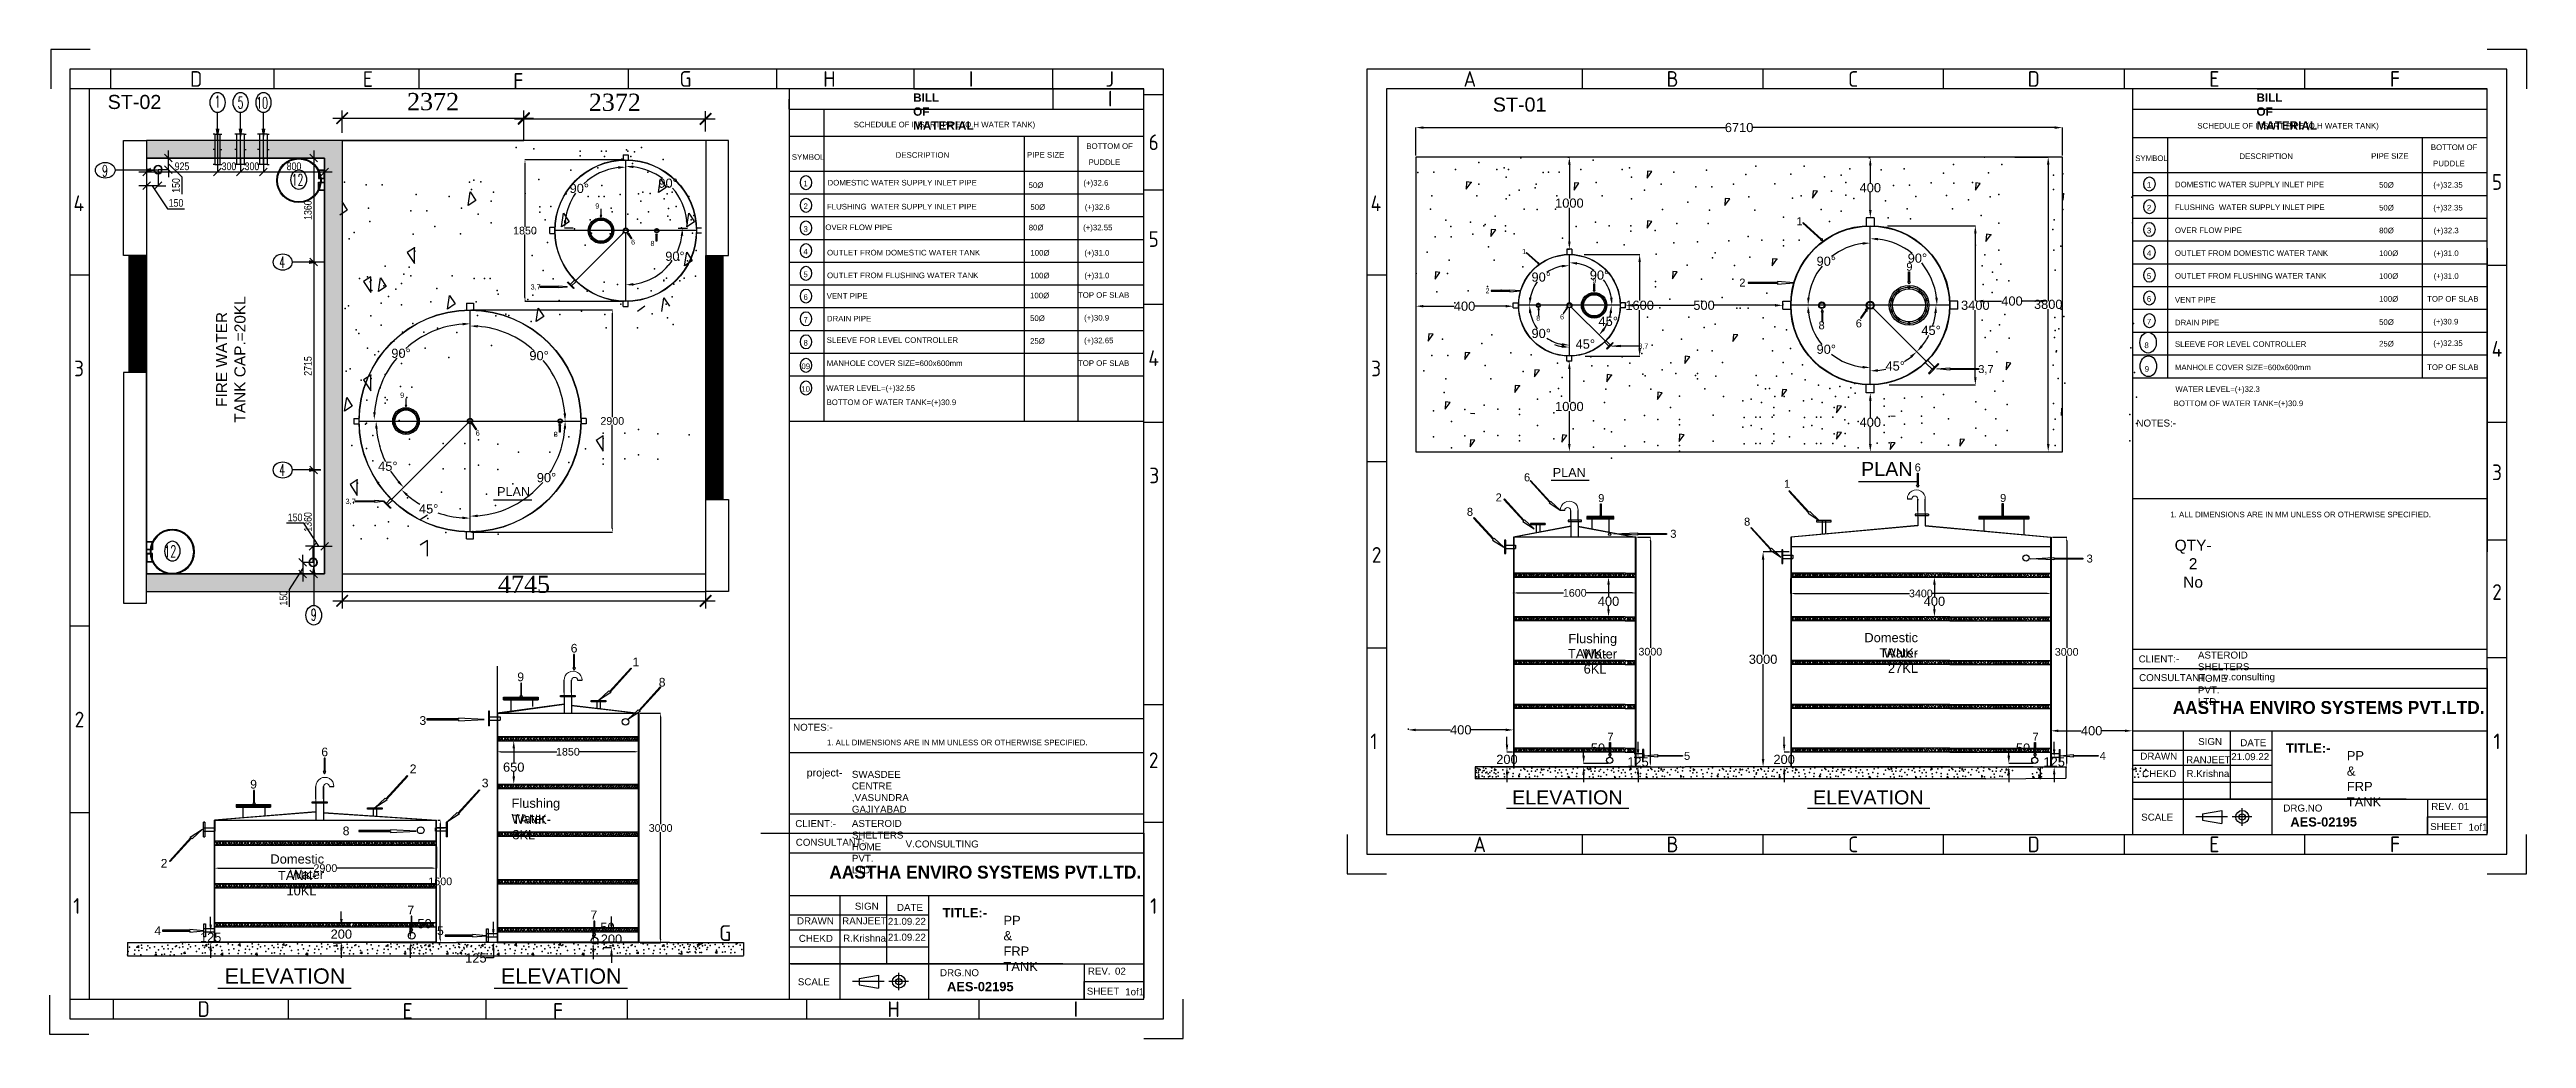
# Model space of a CAD drawing. Header units: millimetres. Extents: x 11098 to 43438, y 8603 to 21518.
import ezdxf
from ezdxf.enums import TextEntityAlignment as Align

# ---------------------------------------------------------------- set-up
doc = ezdxf.new("R2010")
doc.units = ezdxf.units.MM
doc.header["$MEASUREMENT"] = 0
doc.layers.add('A-Wall', color=8, linetype='Continuous', lineweight=30)
doc.layers.add('MI-A-COLUMN', color=70, linetype='Continuous', lineweight=30)
for name, color, linetype in [('PL-PUDDLE FLANGE', 42, 'Continuous'), ('PL-WATER TEXT', 70, 'Continuous'), ('TEXT', 5, 'Continuous')]:
    doc.layers.add(name, color=color, linetype=linetype)
doc.styles.add('0-PL-DIMANSOIN', font='ARIALN.TTF', dxfattribs={"height": 100})
doc.styles.add('0-PL-TEXT', font='ARIALN.TTF', dxfattribs={"height": 150})
doc.styles.add('BAUHAUS', font='')
doc.styles.add('EL-DIM', font='times.ttf', dxfattribs={"height": 225})
doc.styles.add('ISOCP', font='isocp.shx')
doc.styles.add('PL-TEXTE', font='romans.shx', dxfattribs={"width": 0.9})
doc.styles.add('ROMANS', font='romans.shx', dxfattribs={"width": 0.85, "height": 75})
doc.styles.get("Standard").update_dxf_attribs({"font": 'arial.ttf'})
doc.styles.get('BAUHAUS').set_extended_font_data('Bauhaus Md BT', bold=True)
doc.dimstyles.new('0-PL-ARROW', dxfattribs={"dimtxt": 150, "dimasz": 300, "dimexe": 100, "dimexo": 100, "dimgap": 30, "dimtad": 0, "dimzin": 0, "dimdsep": 46, "dimtxsty": '0-PL-TEXT', "dimcen": 0, "dimdle": 150, "dimclrd": 256, "dimclre": 256, "dimclrt": 256, "dimazin": 0, "dimtfac": 1, "dimtmove": 2, "dimatfit": 3, "dimfxl": 100, "dimtolj": 1, "dimtzin": 0, "dimlwd": -1, "dimlwe": -1, "dimarcsym": 0})
doc.dimstyles.new('0-PL-DIMENSION', dxfattribs={"dimtxt": 100, "dimasz": 100, "dimexe": 1, "dimexo": 1, "dimgap": 25, "dimtad": 1, "dimdec": 0, "dimrnd": 5, "dimzin": 0, "dimdsep": 46, "dimtxsty": '0-PL-DIMANSOIN', "dimblk": 'OBLIQUE', "dimcen": 1, "dimdle": 100, "dimclrd": 256, "dimclre": 1, "dimclrt": 1, "dimadec": 0, "dimazin": 0, "dimtfac": 1, "dimtdec": 0, "dimtofl": 0, "dimtmove": 1, "dimatfit": 0, "dimldrblk": 'ARCHTICK', "dimfxl": 1, "dimtolj": 1, "dimtzin": 0, "dimlwd": -1, "dimlwe": -1, "dimarcsym": 0})
doc.dimstyles.new('EL-DIM', dxfattribs={"dimtxt": 225, "dimasz": 150, "dimexe": 100, "dimexo": 100, "dimgap": 100, "dimtad": 1, "dimdec": 0, "dimzin": 0, "dimdsep": 46, "dimtxsty": 'EL-DIM', "dimblk": 'ARCHTICK', "dimcen": 1, "dimdle": 125, "dimclrd": 256, "dimclre": 256, "dimclrt": 7, "dimadec": 0, "dimazin": 0, "dimtfac": 1, "dimtdec": 0, "dimtofl": 0, "dimtmove": 1, "dimatfit": 3, "dimfxl": 110, "dimtolj": 1, "dimtzin": 0, "dimlwd": -1, "dimlwe": -1, "dimarcsym": 0})
doc.dimstyles.get("Standard").update_dxf_attribs({"dimtxt": 100, "dimasz": 50, "dimexe": 0.18, "dimexo": 20, "dimgap": 0.5, "dimtad": 0, "dimtih": 1, "dimtoh": 1, "dimdec": 0, "dimzin": 0, "dimdsep": 46, "dimtxsty": 'Standard', "dimcen": 0.09, "dimadec": 0, "dimazin": 0, "dimtfac": 1, "dimtdec": 0, "dimtofl": 0, "dimtmove": 0, "dimatfit": 3, "dimfxl": 1, "dimtolj": 1, "dimtzin": 0, "dimarcsym": 0})

msp = doc.modelspace()

# ---------------------------------------------------------------- texts
at = {"color": 0, "style": 'ISOCP'}
for s, height, p in [('D ', 205.05, (13072.3, 21134)), ('E', 205, (15255.2, 21132.9)), ('F', 205, (17219, 21108.3)), ('G', 205, (19402, 21134)), ('H ', 205.05, (21338.6, 21134)), ('I', 205, (23130.7, 21134)), ('J', 205, (24942.1, 21134)), ('A', 205, (29642.1, 21134)), ('B', 205, (32288.5, 21134)), ('C', 205, (34646.6, 21134)), ('D', 205, (37004.6, 21134)), ('E', 205, (39362.7, 21134)), ('F', 205, (41720.7, 21134)), ('I', 205, (24947.1, 20877.7)), ('6', 205, (25514.3, 20307)), ('5', 205, (43053.5, 19788.3)), ('4', 205, (11480.5, 19510.1)), ('4', 205, (28415.9, 19510.1)), ('5', 205, (25514.3, 19042.9)), ('4', 205, (25514.3, 17488.1)), ('4', 205, (43053.5, 17608.3)), ('3', 205, (11483.4, 17353.4)), ('3', 205, (28418.9, 17353.4)), ('3', 205, (25522.4, 15956.1)), ('3', 205, (43053.5, 15997.3)), ('2', 205, (28424.9, 14918.5)), ('2', 205, (43053.5, 14433.3)), ('2', 205, (11489.4, 12768)), ('2', 205, (25514.3, 12235.8)), ('1', 205, (28389.6, 12483.5)), ('1', 205, (43053.5, 12483.5)), ('A', 205, (29771.3, 11137.9)), ('B', 205, (32288.5, 11137.9)), ('C', 205, (34646.6, 11137.9)), ('D', 205, (37004.6, 11137.9)), ('E', 205, (39362.7, 11137.9)), ('F', 205, (41720.7, 11137.9)), ('1', 205, (11454.1, 10333.1)), ('1', 205, (25514.3, 10333.1)), ('G', 205, (19920.5, 9979.7)), ('D', 205, (13110.2, 8987.5)), ('E', 205, (15773.7, 8961.8)), ('F', 205, (17737.5, 8961.8)), ('H', 205, (22119.2, 8985)), ('I', 205, (24498.9, 8987.5))]:
    msp.add_text(s, height=height, dxfattribs=at).set_placement(p, align=Align.MIDDLE)
for s, height, p in [('ST-02', 184.15, (11857.2, 20741.6)), ('ST-01', 184.15, (29942.3, 20707.5)), ('3,7', 103.96, (36279.9, 17293.2)), ('PLAN', 117.8, (30725.1, 15935.3)), ('PLAN', 184.15, (34750.3, 15948.1)), ('PLAN', 117.8, (16942.3, 15685.9)), ('ELEVATION', 184.15, (30193.7, 11659.4)), ('ELEVATION', 184.15, (34122.8, 11659.4)), ('ELEVATION', 200.82, (13385.1, 9317.7)), ('ELEVATION', 200.82, (16992.3, 9317.7))]:
    msp.add_text(s, height=height).set_placement(p)
at = {"color": 0}
for s, height, p in [('SCHEDULE OF INSERT PIPE (O.H WATER TANK)', 73.19, (21598.6, 20501.6, 0)), ('SCHEDULE OF INSERT PIPE (O.H WATER TANK)', 73.19, (39141.1, 20486.8, 0)), ('SYMBOL', 73.19, (20789.8, 20078.3, 0)), ('DESCRIPTION ', 73.19, (22146.2, 20104.5, 0)), (' PIPE SIZE', 73.19, (23830.9, 20107.3, 0)), ('BOTTOM OF', 73.19, (24635.4, 20221, 481)), (' PUDDLE', 73.19, (24635.4, 20010.6, 481)), ('SYMBOL', 73.19, (38329.2, 20061.9, 0)), ('DESCRIPTION ', 73.19, (39690.8, 20088.1, 0)), (' PIPE SIZE', 73.19, (41382, 20091, 0)), ('BOTTOM OF', 73.19, (42189.6, 20205.2, 482.8)), (' PUDDLE', 73.19, (42189.6, 19993.9, 482.8)), ('1', 73.2, (20942, 19731.7)), ('50%%C', 73.19, (23880.7, 19710.3)), ('(+)32.6', 73.19, (24596.6, 19740.3)), ('1', 73.2, (38482, 19714)), ('DOMESTIC WATER SUPPLY INLET PIPE ', 73.19, (38848.1, 19719)), ('50%%C', 73.19, (41513.9, 19714)), ('(+)32.35', 73.19, (42221.8, 19714, 0)), ('2', 73.2, (20942, 19435.2)), ('FLUSHING  WATER SUPPLY INLET PIPE ', 73.19, (21249.1, 19429.8)), ('50%%C', 73.19, (23904.6, 19424.7)), ('(+)32.6', 73.19, (24614.6, 19424.7, 0)), ('2', 73.2, (38482, 19416.3)), ('FLUSHING  WATER SUPPLY INLET PIPE ', 73.19, (38848.1, 19421.4)), ('50%%C', 73.19, (41513.9, 19416.3)), ('(+)32.35', 73.19, (42221.8, 19416.3, 0)), ('3', 73.2, (20942, 19138.7)), ('OVER FLOW PIPE ', 73.19, (21227.5, 19160.1)), ('80%%C', 73.19, (23883, 19157.3)), ('(+)32.55', 73.19, (24593, 19157.3, 0)), ('3', 73.2, (38482, 19118.6)), ('OVER FLOW PIPE ', 73.19, (38848.1, 19121.4)), ('80%%C', 73.19, (41513.9, 19118.6)), ('(+)32.3', 73.19, (42226.5, 19118.6, 0)), ('4', 73.2, (20942, 18842.2)), ('OUTLET FROM DOMESTIC WATER TANK', 73.19, (21249.4, 18829.1)), ('100%%C', 73.19, (23905, 18826.7)), ('(+)31.0', 73.19, (24610.1, 18826.7, 0)), ('4', 73.2, (38482, 18821)), ('OUTLET FROM DOMESTIC WATER TANK', 73.19, (38848.1, 18823.4)), ('100%%C', 73.19, (41513.9, 18820.9)), ('(+)31.0', 73.19, (42226.5, 18820.9, 0)), ('5', 73.2, (20942, 18545.6)), ('OUTLET FROM FLUSHING WATER TANK', 73.19, (21249.4, 18532.6)), ('100%%C', 73.19, (23905, 18530.2)), ('(+)31.0', 73.19, (24610.1, 18530.2, 0)), ('5', 73.2, (38482, 18523.3)), ('OUTLET FROM FLUSHING WATER TANK', 73.19, (38848.1, 18525.7)), ('100%%C', 73.19, (41513.9, 18523.3)), ('(+)31.0', 73.19, (42226.5, 18523.3, 0)), ('6', 73.2, (20942, 18249.1)), ('VENT PIPE ', 73.19, (21245.2, 18263.5)), ('100%%C', 73.19, (23900.7, 18269.2)), ('TOP OF SLAB', 73.19, (24525.3, 18275.7, 0)), ('6', 73.2, (38482, 18225.6)), ('VENT PIPE ', 73.19, (38848.1, 18213.4)), ('100%%C', 73.19, (41513.9, 18225.6)), ('TOP OF SLAB', 73.19, (42140.9, 18225.6, 0)), ('7', 73.2, (20942, 17952.6)), ('DRAIN PIPE ', 73.19, (21247.9, 17967.1)), ('50%%C', 73.19, (23900.7, 17972.6)), ('(+)30.9', 73.19, (24605.9, 17979.1, 0)), ('7', 73.2, (38482, 17928)), ('DRAIN PIPE ', 73.19, (38848.1, 17915.7)), ('50%%C', 73.19, (41513.9, 17921.4)), ('(+)30.9', 73.19, (42221.8, 17927.9, 0)), ('8', 73.2, (20942, 17652)), ('SLEEVE FOR LEVEL CONTROLLER', 73.19, (21245.2, 17687.7)), ('25%%C', 73.19, (23900.7, 17676.1)), ('(+)32.65', 73.19, (24605.9, 17682.6, 0)), ('8', 73.2, (38449.8, 17619.1)), ('SLEEVE FOR LEVEL CONTROLLER', 73.19, (38848.1, 17635.4)), ('25%%C', 73.19, (41513.9, 17640.2)), ('(+)32.35', 73.19, (42221.8, 17646.7, 0)), ('09', 73.19, (20915.7, 17345)), ('MANHOLE COVER SIZE=600x600mm', 73.19, (21245, 17384.6, 0)), ('TOP OF SLAB', 73.19, (24525.3, 17386.1, 0)), ('9', 73.2, (38454.1, 17311.2)), ('MANHOLE COVER SIZE=600x600mm', 73.19, (38847.8, 17331, 0)), ('TOP OF SLAB', 73.19, (42140.9, 17332.6, 0)), ('10', 73.19, (20913, 17048.3)), ('1. ALL DIMENSIONS ARE IN MM UNLESS OR OTHERWISE SPECIFIED.', 73.19, (38787.6, 15409.4)), ('1. ALL DIMENSIONS ARE IN MM UNLESS OR OTHERWISE SPECIFIED.', 73.19, (21248.4, 12432))]:
    msp.add_text(s, height=height, dxfattribs=at).set_placement(p)
for s, p in [('WATER LEVEL=(+)32.55', (21819.1, 17088.4, 0)), ('BOTTOM OF WATER TANK=(+)30.9', (22089.8, 16902.3, 0)), ('BOTTOM OF WATER TANK=(+)30.9', (39677.1, 16888.7, 0)), ('WATER LEVEL=(+)32.3', (39405.3, 17075.5, 0))]:
    msp.add_text(s, height=73.19, dxfattribs=at).set_placement(p, align=Align.MIDDLE)
for s, insert, char_height, width, attachment_point in [('{\\fArial|b1|i0|c0|p34;BILL OF MATERIAL}', (22374.2, 20945.3), 109.359, 0.921, 1), ('{\\fArial|b1|i0|c0|p34;BILL OF MATERIAL}', (39913.4, 20945.3), 109.359, 0.921, 1), ('{\\fArial|b0|i0|c0|p34;NOTES:-}', (38345.7, 16686), 91.132, 0.921, 1), ('QTY- 2 No', (39085.5, 15116.4), 144.46, 0.921, 2), ('TANK- 6KL', (31427.4, 13689.6), 120.38, 0.921, 3), ('Flushing Water', (31564.8, 13885.9), 120.381, 0.921, 3), ('Domestic Water', (35494, 13898.3), 120.381, 0.921, 3), ('TANK- 27KL', (35494, 13699.2), 120.38, 0.921, 3), ('{\\fArial|b0|i0|c0|p34;CLIENT:-}', (38374.6, 13605.4), 91.132, 0.921, 1), ('ASTEROID SHELTERS HOME PVT. LTD', (39149.1, 13655.9), 91.132, 0.921, 1), ('{\\fArial|b0|i0|c0|p34;CONSULTANT:-}', (38380.6, 13361.2), 91.132, 0.921, 1), ('{\\fArial|b0|i0|c0|p34;NOTES:-}', (20806.5, 12712.8), 91.132, 0.921, 1), ('{\\fArial|b0|i0|c0|p34;DRAWN}', (38396.6, 12335.6), 91.132, 0.921, 1), ('{\\fArial|b0|i0|c0|p34;SIGN}', (39151.7, 12526.7), 91.132, 0.921, 1), ('21.09.22', (39583.5, 12328.9), 91.13, 0.921, 1), ('{\\fArial|b0|i0|c0|p34;DATE}', (39701.6, 12510.8), 91.132, 0.921, 1), ('{\\fArial|b1|i0|c0|p34;TITLE:-}', (40298.7, 12455.5), 120.381, 0.921, 1), ('PP & FRP  TANK', (41092.7, 12356), 120.381, 0.921, 1), ('SWASDEE CENTRE ,VASUNDRA GAJIYABAD', (21574.3, 12098), 91.132, 0.921, 1), ('{\\fArial|b0|i0|c0|p34;CHEKD}', (38420.3, 12106.8), 91.132, 0.921, 1), ('RANJEET', (38994.7, 12288.6), 91.13, 491.098, 1), ('{\\fArial|b0|i0|c0|p34;R.Krishna}', (38999, 12108.7), 91.132, 0.921, 1), ('Flushing Water', (17129.9, 11735.9), 120.381, 0.921, 1), ('{\\fArial|b0|i0|c0|p34;DRG.NO}', (40263.9, 11657.8), 91.132, 0.921, 1), ('{\\fArial|b0|i0|c0|p34;REV.}', (42194.7, 11679.1), 91.132, 0.921, 1), ('  01', (42548.5, 11677.8), 91.13, 0.921, 1), ('TANK- 8KL', (17140.9, 11525.5), 120.38, 0.921, 1), ('{\\fArial|b0|i0|c0|p34;CLIENT:-}', (20835.4, 11454.9), 91.132, 0.921, 1), ('ASTEROID SHELTERS HOME PVT. LTD', (21574.3, 11457.1), 91.132, 0.921, 1), ('{\\fArial|b0|i0|c0|p34;SCALE}', (38407.5, 11538.9), 91.132, 0.921, 1), ('{\\fArial|b1|i0|c0|p34;AES-02195}', (40355.4, 11491.4), 120.381, 0.921, 1), ('{\\fArial|b0|i0|c0|p34;SHEET\\Fromans|c0; }', (42180.1, 11416.5), 91.132, 0.921, 1), ('{\\fArial|b0|i0|c0|p34;1of1 }', (42681.9, 11408.9), 91.132, 0.921, 1), ('Domestic Water', (14682.8, 11007), 120.381, 0.921, 3), ('{\\fArial|b0|i0|c0|p34;CONSULTANT:-}', (20841.4, 11210.8), 91.132, 0.921, 1), ('TANK- 10KL', (14584.4, 10792.3), 120.38, 0.921, 3), ('{\\fArial|b0|i0|c0|p34;SIGN}', (21612.5, 10376.3), 91.132, 0.921, 1), ('{\\fArial|b0|i0|c0|p34;DATE}', (22162.4, 10360.4), 91.132, 0.921, 1), ('{\\fArial|b0|i0|c0|p34;DRAWN}', (20857.4, 10185.2), 91.132, 0.921, 1), ('RANJEET', (21447.5, 10184.3), 91.13, 491.098, 1), ('21.09.22', (22044.3, 10178.4), 91.13, 0.921, 1), ('{\\fArial|b1|i0|c0|p34;TITLE:-}', (22759.5, 10305.1), 120.381, 0.921, 1), ('PP & FRP  TANK', (23553.5, 10205.6), 120.381, 0.921, 1), ('{\\fArial|b0|i0|c0|p34;CHEKD}', (20881, 9956.4), 91.132, 0.921, 1), ('{\\fArial|b0|i0|c0|p34;R.Krishna}', (21459.8, 9958.3), 91.132, 0.921, 1), ('21.09.22', (22044.3, 9971.2), 91.13, 0.921, 1), ('{\\fArial|b0|i0|c0|p34;SCALE}', (20868.3, 9388.5), 91.132, 0.921, 1), ('{\\fArial|b0|i0|c0|p34;DRG.NO}', (22724.7, 9507.4), 91.132, 0.921, 1), ('{\\fArial|b0|i0|c0|p34;REV.}', (24655.5, 9528.6), 91.132, 0.921, 1), ('  02', (25009.3, 9527.4), 91.13, 0.921, 1), ('{\\fArial|b1|i0|c0|p34;AES-02195}', (22816.2, 9341), 120.381, 0.921, 1), ('{\\fArial|b0|i0|c0|p34;SHEET\\Fromans|c0; }', (24640.9, 9266.1), 91.132, 0.921, 1), ('{\\fArial|b0|i0|c0|p34;1of1 }', (25142.7, 9258.5), 91.132, 0.921, 1)]:
    msp.add_mtext(s, dxfattribs=dict(at, insert=insert, char_height=char_height, width=width, attachment_point=attachment_point))
at = {"color": 0, "ltscale": 150, "insert": (38970.8, 21005.8), "char_height": 5.696, "width": 3954.568, "attachment_point": 1, "style": 'ROMANS'}
msp.add_mtext('\\pt3450;ED ', dxfattribs=at)
at = {"insert": (21256.3, 19816), "char_height": 73.19, "width": 2094.073, "attachment_point": 1}
msp.add_mtext('DOMESTIC WATER SUPPLY INLET PIPE', dxfattribs=at)
at = {"color": 0, "char_height": 91.132, "attachment_point": 1}
for s, width, insert in [('v.consulting', 279.848, (39482.9, 13372.3)), ('V.CONSULTING', 47.528, (22275.5, 11188.8))]:
    msp.add_mtext_dynamic_manual_height_columns(s, width=width, gutter_width=1270.6, heights=[0], dxfattribs=dict(at, insert=insert))
at = {"color": 0, "char_height": 168.595, "width": 3841.736, "attachment_point": 5, "style": 'BAUHAUS'}
for insert in [(40854.7, 12924.4), (23315.5, 10774)]:
    msp.add_mtext('AASTHA ENVIRO SYSTEMS PVT.LTD.', dxfattribs=dict(at, insert=insert))
at = {"insert": (20983.8, 12124.6), "char_height": 100, "attachment_point": 1}
msp.add_mtext_dynamic_manual_height_columns('project-', width=32.114, gutter_width=500, heights=[0], dxfattribs=at)
at = {"layer": 'PL-WATER TEXT', "ltscale": 100, "style": 'PL-TEXTE', "width": 0.6}
for s, p in [('1', (13253.7, 20761.8)), ('5', (13553.4, 20749.6)), ('10', (13797.1, 20747.4)), ('9', (11782.7, 19859.9)), ('12', (14258.8, 19740.9)), ('4', (14096.2, 18666.9)), ('4', (14096.2, 15951.9)), ('12', (12597.8, 14890.9)), ('9', (14509.5, 14062.8))]:
    msp.add_text(s, height=150, dxfattribs=at).set_placement(p)
at = {"layer": 'PL-WATER TEXT', "insert": (13272.5, 16557.8), "char_height": 144, "attachment_point": 1, "rotation": 90}
msp.add_mtext_dynamic_manual_height_columns('\\pxqc;FIRE WATER TANK CAP.=20KL', width=1826.049, gutter_width=5, heights=[0], dxfattribs=at)
at = {"layer": 'TEXT', "color": 0}
for s, height, p in [('9', 66.5, (18224.1, 19442)), ('1', 104, (33906.4, 19224.1)), ('6', 66.5, (18691.4, 18969.1)), ('8', 66.5, (18944.8, 18952.9)), ('1', 66.5, (30324.8, 18847.2)), ('3,7', 66.5, (17380.1, 18384.8)), ('9', 66.5, (31242.5, 18466.8)), ('2', 104, (33160.2, 18422.9)), ('9', 104, (35341.1, 18629.4)), ('2', 66.5, (29847.5, 18334.7)), ('8', 66.5, (30509.2, 17977.7)), ('6', 66.5, (30820.3, 17993.9)), ('8', 104, (34194.7, 17864.9)), ('6', 104, (34681, 17890.3)), ('3,7', 66.5, (31843.1, 17612)), ('9', 69.5, (15675.4, 16968.5)), ('6', 69.5, (16662.2, 16474.2)), ('8', 69.5, (17679.4, 16457.2)), ('6', 104, (30348.9, 15879.3)), ('1', 104, (33744.2, 15794.8)), ('6', 104, (35449.5, 16008.8)), ('3,7', 69.53, (14962, 15583.2)), ('8', 104, (29603.4, 15429)), ('2', 104, (29979.4, 15617.3)), ('9', 104, (31318.2, 15608.4)), ('9', 104, (36565.1, 15610)), ('3', 104, (32259.3, 15141.9)), ('8', 104, (33222.3, 15300)), ('3', 104, (37694.9, 14818.9)), ('6', 113.4, (17903, 13642.8)), ('9', 113.4, (17205.3, 13268.7)), ('1', 113.4, (18710.3, 13464.3)), ('8', 113.4, (19052.5, 13199)), ('3', 113.4, (15927.8, 12698.7)), ('6', 113.4, (14646.7, 12288.1)), ('7', 104, (31438.3, 12491.2)), ('5', 104, (32438.7, 12241.8)), ('7', 104, (36988.8, 12491.2)), ('4', 104, (37866.2, 12241.8)), ('9', 113.4, (13718, 11866.8)), ('2', 113.4, (15801.2, 12067.8)), ('3', 113.4, (16741.8, 11882.4)), ('8', 113.4, (14926, 11257.3)), ('2', 113.4, (12549.4, 10834.1)), ('4', 113.4, (12466.9, 9952.9)), ('7', 113.4, (15772.5, 10224.9)), ('5', 113.4, (16157.7, 9952.9)), ('7', 113.4, (18160.7, 10160.3))]:
    msp.add_text(s, height=height, dxfattribs=at).set_placement(p)

# ---------------------------------------------------------------- blocks, each defined once
blk = doc.blocks.new('*D20')
at = {"color": 0, "lineweight": -2, "transparency": 16777216}
for p, q in [((35097, 19218), (36243, 19218)), ((36242, 19118), (36242, 18240)), ((36242, 17238), (36242, 18116)), ((35119, 17138), (36243, 17138))]:
    blk.add_line(p, q, dxfattribs=at)
at = {"color": 0, "transparency": 16777216}
for points in [[(36226, 19118), (36259, 19118), (36242, 19218)], [(36226, 17238), (36259, 17238), (36242, 17138)]]:
    blk.add_solid(points, dxfattribs=at)
at = {"layer": 'Defpoints', "color": 0, "transparency": 16777216}
for p in [(35077, 19218), (35099, 17138), (36242, 17138)]:
    blk.add_point(p, dxfattribs=at)
at = {"color": 0, "transparency": 16777216, "insert": (36242, 18178), "char_height": 120, "attachment_point": 5}
blk.add_mtext('\\A1;3400', dxfattribs=at)
blk = doc.blocks.new('*D21')
at = {"color": 0, "lineweight": -2, "transparency": 16777216}
for p, q in [((33811, 14958), (33471, 14958)), ((33471, 14858), (33471, 13617)), ((33471, 12251), (33471, 13493)), ((33811, 12151), (33471, 12151))]:
    blk.add_line(p, q, dxfattribs=at)
at = {"color": 0, "transparency": 16777216}
for points in [[(33454, 14858), (33488, 14858), (33471, 14958)], [(33454, 12251), (33488, 12251), (33471, 12151)]]:
    blk.add_solid(points, dxfattribs=at)
at = {"layer": 'Defpoints', "color": 0, "transparency": 16777216}
for p in [(33831, 14958), (33471, 12151), (33831, 12151)]:
    blk.add_point(p, dxfattribs=at)
at = {"color": 0, "transparency": 16777216, "insert": (33471, 13555), "char_height": 120, "attachment_point": 5}
blk.add_mtext('\\A1;3000', dxfattribs=at)
blk = doc.blocks.new('*D22')
at = {"color": 0, "lineweight": -2, "transparency": 16777216}
for p, q in [((35720, 14629), (35708, 14629)), ((35708, 14529), (35708, 14374)), ((35708, 14209), (35708, 14251)), ((35720, 14109), (35708, 14109))]:
    blk.add_line(p, q, dxfattribs=at)
at = {"color": 0, "transparency": 16777216}
for points in [[(35691, 14529), (35725, 14529), (35708, 14629)], [(35691, 14209), (35725, 14209), (35708, 14109)]]:
    blk.add_solid(points, dxfattribs=at)
at = {"layer": 'Defpoints', "color": 0, "transparency": 16777216}
for p in [(35740, 14629), (35708, 14109), (35740, 14109)]:
    blk.add_point(p, dxfattribs=at)
at = {"color": 0, "transparency": 16777216, "insert": (35708, 14312), "char_height": 120, "attachment_point": 5}
blk.add_mtext('\\A1;400', dxfattribs=at)
blk = doc.blocks.new('*D23')
at = {"color": 0, "lineweight": -2, "transparency": 16777216}
for p, q in [((33746, 12442), (33746, 12542)), ((33816, 12342), (33746, 12342)), ((33816, 12151), (33746, 12151)), ((33746, 12051), (33746, 11951))]:
    blk.add_line(p, q, dxfattribs=at)
at = {"color": 0, "transparency": 16777216}
for points in [[(33730, 12442), (33763, 12442), (33746, 12342)], [(33730, 12051), (33763, 12051), (33746, 12151)]]:
    blk.add_solid(points, dxfattribs=at)
at = {"layer": 'Defpoints', "color": 0, "transparency": 16777216}
for p in [(33836, 12342), (33746, 12151), (33836, 12151)]:
    blk.add_point(p, dxfattribs=at)
at = {"color": 0, "transparency": 16777216, "insert": (33746, 12247), "char_height": 120, "attachment_point": 5}
blk.add_mtext('\\A1;200', dxfattribs=at)
blk = doc.blocks.new('*D24')
at = {"color": 0, "lineweight": -2, "transparency": 16777216}
for p, q in [((37272, 12377), (37272, 12477)), ((37254, 12277), (37272, 12277)), ((37254, 12151), (37272, 12151)), ((37272, 12051), (37272, 11951))]:
    blk.add_line(p, q, dxfattribs=at)
at = {"color": 0, "transparency": 16777216}
for points in [[(37255, 12377), (37288, 12377), (37272, 12277)], [(37255, 12051), (37288, 12051), (37272, 12151)]]:
    blk.add_solid(points, dxfattribs=at)
at = {"layer": 'Defpoints', "color": 0, "transparency": 16777216}
for p in [(37272, 12151), (37274, 12277), (37274, 12151)]:
    blk.add_point(p, dxfattribs=at)
at = {"color": 0, "transparency": 16777216, "insert": (37272, 12214), "char_height": 120, "attachment_point": 5}
blk.add_mtext('\\A1;125', dxfattribs=at)
blk = doc.blocks.new('*D25')
at = {"color": 0, "lineweight": -2, "transparency": 16777216}
for p, q in [((36679, 12295), (36679, 12395)), ((36679, 12395), (36779, 12395)), ((36999, 12195), (36679, 12195)), ((36999, 12151), (36679, 12151)), ((36679, 12051), (36679, 11951))]:
    blk.add_line(p, q, dxfattribs=at)
at = {"color": 0, "transparency": 16777216}
for points in [[(36662, 12295), (36696, 12295), (36679, 12195)], [(36662, 12051), (36696, 12051), (36679, 12151)]]:
    blk.add_solid(points, dxfattribs=at)
at = {"layer": 'Defpoints', "color": 0, "transparency": 16777216}
for p in [(36679, 12151), (37019, 12195), (37019, 12151)]:
    blk.add_point(p, dxfattribs=at)
at = {"color": 0, "transparency": 16777216, "insert": (36865, 12395), "char_height": 120, "attachment_point": 5}
blk.add_mtext('\\A1;50', dxfattribs=at)
blk = doc.blocks.new('*D26')
at = {"color": 0, "lineweight": -2, "transparency": 16777216}
blk.add_line((34871, 18241), (34871, 18991), dxfattribs=at)
for start, end in [(97.0495, 128.4586), (140.8645, 172.9505)]:
    blk.add_arc((34871, 18178), 813, start, end, dxfattribs=at)
at = {"color": 0, "transparency": 16777216}
for points in [[(34770, 19002), (34772, 18969), (34871, 18991)], [(34080, 18277), (34047, 18279), (34058, 18178)]]:
    blk.add_solid(points, dxfattribs=at)
at = {"layer": 'Defpoints', "color": 0, "transparency": 16777216}
for p in [(34464, 18882), (33831, 18178), (34871, 18221), (35911, 18178), (34871, 17138)]:
    blk.add_point(p, dxfattribs=at)
at = {"color": 0, "transparency": 16777216, "insert": (34296, 18753), "char_height": 120, "attachment_point": 5}
blk.add_mtext('\\A1;90°', dxfattribs=at)
blk = doc.blocks.new('*D27')
at = {"color": 0, "lineweight": -2, "transparency": 16777216}
for start, end in [(187.0467, 219.1377), (231.5386, 262.9533)]:
    blk.add_arc((34871, 18178), 814, start, end, dxfattribs=at)
at = {"color": 0, "transparency": 16777216}
for points in [[(34047, 18077), (34080, 18079), (34057, 18178)], [(34772, 17387), (34770, 17354), (34871, 17364)]]:
    blk.add_solid(points, dxfattribs=at)
at = {"layer": 'Defpoints', "color": 0, "transparency": 16777216}
for p in [(33831, 18178), (34871, 18221), (35911, 18178), (34166, 17771), (34871, 17138)]:
    blk.add_point(p, dxfattribs=at)
at = {"color": 0, "transparency": 16777216, "insert": (34296, 17603), "char_height": 120, "attachment_point": 5}
blk.add_mtext('\\A1;90°', dxfattribs=at)
blk = doc.blocks.new('*D28')
at = {"color": 0, "lineweight": -2, "transparency": 16777216}
for start, end in [(301.3571, 308.3142), (276.691, 283.8159)]:
    blk.add_arc((34871, 18178), 857, start, end, dxfattribs=at)
at = {"color": 0, "transparency": 16777216}
for points in [[(35391, 17518), (35413, 17493), (35477, 17572)], [(34972, 17310), (34970, 17344), (34871, 17321)]]:
    blk.add_solid(points, dxfattribs=at)
at = {"layer": 'Defpoints', "color": 0, "transparency": 16777216}
for p in [(34871, 18221), (34902, 18147), (35299, 17436), (35606, 17443), (34871, 17138)]:
    blk.add_point(p, dxfattribs=at)
at = {"color": 0, "transparency": 16777216, "insert": (35196, 17385), "char_height": 120, "attachment_point": 5}
blk.add_mtext('\\A1;45°', dxfattribs=at)
blk = doc.blocks.new('*D29')
at = {"color": 0, "lineweight": -2, "transparency": 16777216}
for start, end in [(321.6824, 332.9801), (341.8815, 353.3228)]:
    blk.add_arc((34871, 18178), 859, start, end, dxfattribs=at)
at = {"color": 0, "transparency": 16777216}
for points in [[(35707, 18079), (35740, 18077), (35729, 18178)], [(35557, 17635), (35532, 17657), (35478, 17571)]]:
    blk.add_solid(points, dxfattribs=at)
at = {"layer": 'Defpoints', "color": 0, "transparency": 16777216}
for p in [(33831, 18178), (34902, 18147), (35911, 18178), (35614, 17749), (35606, 17443)]:
    blk.add_point(p, dxfattribs=at)
at = {"color": 0, "transparency": 16777216, "insert": (35664, 17850), "char_height": 120, "attachment_point": 5}
blk.add_mtext('\\A1;45°', dxfattribs=at)
blk = doc.blocks.new('*D30')
at = {"color": 0, "lineweight": -2, "transparency": 16777216}
blk.add_line((34871, 18241), (34871, 19048), dxfattribs=at)
for start, end in [(51.0866, 83.4115), (6.5885, 39.5029)]:
    blk.add_arc((34871, 18178), 870, start, end, dxfattribs=at)
at = {"color": 0, "transparency": 16777216}
for points in [[(34970, 19026), (34972, 19059), (34871, 19048)], [(35752, 18279), (35719, 18277), (35741, 18178)]]:
    blk.add_solid(points, dxfattribs=at)
at = {"layer": 'Defpoints', "color": 0, "transparency": 16777216}
for p in [(35624, 18613), (33831, 18178), (34871, 18221), (35911, 18178), (34871, 17138)]:
    blk.add_point(p, dxfattribs=at)
at = {"color": 0, "transparency": 16777216, "insert": (35486, 18793), "char_height": 120, "attachment_point": 5}
blk.add_mtext('\\A1;90°', dxfattribs=at)
blk = doc.blocks.new('*U14')
blk.add_circle((0, 0), 13.8)
blk = doc.blocks.new('*U15')
at = {"color": 0, "linetype": 'ByBlock', "lineweight": -2, "transparency": 16777216}
for p, rotation in [((44432, 16627), 72), ((44432, 16480), 108), ((44519, 16746), 35.99999999999999), ((44799, 16746), 324), ((44885, 16627), 288), ((44885, 16480), 252), ((44519, 16361), 144), ((44659, 16315), 180), ((44799, 16361), 216)]:
    blk.add_blockref('*U14', p, dxfattribs=dict(at, rotation=rotation))
blk.add_blockref('*U14', (44659, 16792), dxfattribs=at)
blk = doc.blocks.new('*U16')
blk.add_circle((0, 0), 2.6)
blk = doc.blocks.new('*U17')
at = {"color": 0, "linetype": 'ByBlock', "lineweight": -2, "transparency": 16777216}
for p, rotation in [((45119, 16568), 72), ((45119, 16539), 108), ((45137, 16592), 36), ((45137, 16515), 144), ((45165, 16506), 180), ((45193, 16592), 324), ((45193, 16515), 216), ((45210, 16568), 288), ((45210, 16539), 252)]:
    blk.add_blockref('*U16', p, dxfattribs=dict(at, rotation=rotation))
blk.add_blockref('*U16', (45165, 16601), dxfattribs=at)
blk = doc.blocks.new('*U18')
blk.add_circle((0, 0), 2.63)
blk = doc.blocks.new('*U19')
at = {"color": 0, "linetype": 'ByBlock', "lineweight": -2, "transparency": 16777216}
for p, rotation in [((45762, 16565), 72), ((45762, 16542), 108), ((45776, 16585), 36.00000000000001), ((45776, 16523), 144), ((45798, 16515), 180), ((45821, 16585), 324), ((45821, 16523), 216), ((45835, 16565), 288), ((45835, 16542), 252)]:
    blk.add_blockref('*U18', p, dxfattribs=dict(at, rotation=rotation))
blk.add_blockref('*U18', (45798, 16592), dxfattribs=at)
blk = doc.blocks.new('*D37')
at = {"color": 0, "lineweight": -2, "transparency": 16777216}
for p, q in [((31134, 18843), (31860, 18843)), ((31859, 18743), (31859, 18240)), ((31859, 17613), (31859, 18116)), ((31148, 17513), (31860, 17513))]:
    blk.add_line(p, q, dxfattribs=at)
at = {"color": 0, "transparency": 16777216}
for points in [[(31843, 18743), (31876, 18743), (31859, 18843)], [(31843, 17613), (31876, 17613), (31859, 17513)]]:
    blk.add_solid(points, dxfattribs=at)
at = {"layer": 'Defpoints', "color": 0, "transparency": 16777216}
for p in [(31114, 18843), (31128, 17513), (31859, 17513)]:
    blk.add_point(p, dxfattribs=at)
at = {"color": 0, "transparency": 16777216, "insert": (31859, 18178), "char_height": 120, "attachment_point": 5}
blk.add_mtext('\\A1;1600', dxfattribs=at)
blk = doc.blocks.new('*D38')
at = {"color": 0, "lineweight": -2, "transparency": 16777216}
blk.add_line((30942, 18198), (30942, 18698), dxfattribs=at)
for start, end in [(143.958, 168.9699), (101.0301, 124.3267)]:
    blk.add_arc((30942, 18178), 520, start, end, dxfattribs=at)
at = {"color": 0, "transparency": 16777216}
for points in [[(30841, 18705), (30844, 18672), (30942, 18698)], [(30448, 18276), (30415, 18279), (30422, 18178)]]:
    blk.add_solid(points, dxfattribs=at)
at = {"layer": 'Defpoints', "color": 0, "transparency": 16777216}
for p in [(30682, 18629), (30277, 18178), (30942, 18150), (31607, 18178), (30942, 17513)]:
    blk.add_point(p, dxfattribs=at)
at = {"color": 0, "transparency": 16777216, "insert": (30574, 18546), "char_height": 120, "attachment_point": 5}
blk.add_mtext('\\A1;90°', dxfattribs=at)
blk = doc.blocks.new('*D39')
at = {"color": 0, "lineweight": -2, "transparency": 16777216}
for start, end in [(191.0258, 216.0453), (235.6685, 258.9742)]:
    blk.add_arc((30942, 18178), 520, start, end, dxfattribs=at)
at = {"color": 0, "transparency": 16777216}
for points in [[(30414, 18077), (30448, 18080), (30421, 18178)], [(30844, 17684), (30841, 17651), (30942, 17658)]]:
    blk.add_solid(points, dxfattribs=at)
at = {"layer": 'Defpoints', "color": 0, "transparency": 16777216}
for p in [(30277, 18178), (30942, 18150), (31607, 18178), (30491, 17918), (30942, 17513)]:
    blk.add_point(p, dxfattribs=at)
at = {"color": 0, "transparency": 16777216, "insert": (30574, 17810), "char_height": 120, "attachment_point": 5}
blk.add_mtext('\\A1;90°', dxfattribs=at)
blk = doc.blocks.new('*D40')
at = {"color": 0, "lineweight": -2, "transparency": 16777216}
for start, end in [(325.4735, 335.9419), (249.0634, 259.5317)]:
    blk.add_arc((30942, 18178), 548, start, end, dxfattribs=at)
at = {"color": 0, "transparency": 16777216}
for points in [[(31406, 17857), (31381, 17878), (31329, 17791)], [(30844, 17656), (30841, 17622), (30942, 17630)]]:
    blk.add_solid(points, dxfattribs=at)
at = {"layer": 'Defpoints', "color": 0, "transparency": 16777216}
for p in [(30942, 18150), (30961, 18158), (30942, 17513), (31216, 17703), (31412, 17708)]:
    blk.add_point(p, dxfattribs=at)
at = {"color": 0, "transparency": 16777216, "insert": (31150, 17671), "char_height": 120, "attachment_point": 5}
blk.add_mtext('\\A1;45°', dxfattribs=at)
blk = doc.blocks.new('*D41')
at = {"color": 0, "lineweight": -2, "transparency": 16777216}
for start, end in [(325.4518, 330.3527), (344.2987, 349.5534)]:
    blk.add_arc((30942, 18178), 549, start, end, dxfattribs=at)
at = {"color": 0, "transparency": 16777216}
for points in [[(31465, 18080), (31498, 18077), (31491, 18178)], [(31407, 17856), (31381, 17877), (31330, 17790)]]:
    blk.add_solid(points, dxfattribs=at)
at = {"layer": 'Defpoints', "color": 0, "transparency": 16777216}
for p in [(30277, 18178), (30961, 18158), (31607, 18178), (31417, 17903), (31412, 17708)]:
    blk.add_point(p, dxfattribs=at)
at = {"color": 0, "transparency": 16777216, "insert": (31449, 17968), "char_height": 120, "attachment_point": 5}
blk.add_mtext('\\A1;45°', dxfattribs=at)
blk = doc.blocks.new('*D42')
at = {"color": 0, "lineweight": -2, "transparency": 16777216}
blk.add_line((30942, 18198), (30942, 18735), dxfattribs=at)
for start, end in [(54.8931, 79.6923), (10.3077, 36.5934)]:
    blk.add_arc((30942, 18178), 557, start, end, dxfattribs=at)
at = {"color": 0, "transparency": 16777216}
for points in [[(31040, 18709), (31043, 18742), (30942, 18735)], [(31506, 18279), (31473, 18276), (31498, 18178)]]:
    blk.add_solid(points, dxfattribs=at)
at = {"layer": 'Defpoints', "color": 0, "transparency": 16777216}
for p in [(31424, 18456), (30277, 18178), (30942, 18150), (31607, 18178), (30942, 17513)]:
    blk.add_point(p, dxfattribs=at)
at = {"color": 0, "transparency": 16777216, "insert": (31335, 18572), "char_height": 120, "attachment_point": 5}
blk.add_mtext('\\A1;90°', dxfattribs=at)
blk = doc.blocks.new('*U31')
blk.add_circle((0, 0), 8.8)
blk = doc.blocks.new('*U32')
at = {"color": 0, "linetype": 'ByBlock', "lineweight": -2, "transparency": 16777216}
for p, rotation in [((28479, 10713), 35.99999999999999), ((28658, 10713), 324), ((28423, 10636), 72), ((28423, 10542), 108), ((28479, 10466), 144), ((28568, 10437), 180), ((28658, 10466), 216), ((28713, 10636), 288), ((28713, 10542), 252)]:
    blk.add_blockref('*U31', p, dxfattribs=dict(at, rotation=rotation))
blk.add_blockref('*U31', (28568, 10742), dxfattribs=at)
blk = doc.blocks.new('*U33')
blk.add_circle((0, 0), 1.66)
blk = doc.blocks.new('*U34')
at = {"color": 0, "linetype": 'ByBlock', "lineweight": -2, "transparency": 16777216}
for p, rotation in [((28863, 10599), 72), ((28863, 10580), 108), ((28874, 10614), 36.00000000000001), ((28874, 10565), 144), ((28892, 10559), 180), ((28910, 10614), 324), ((28910, 10565), 216), ((28921, 10599), 288), ((28921, 10580), 252.0000000000001)]:
    blk.add_blockref('*U33', p, dxfattribs=dict(at, rotation=rotation))
blk.add_blockref('*U33', (28892, 10620), dxfattribs=at)
blk = doc.blocks.new('*U35')
blk.add_circle((0, 0), 1.68)
blk = doc.blocks.new('*U36')
at = {"color": 0, "linetype": 'ByBlock', "lineweight": -2, "transparency": 16777216}
for p, rotation in [((29274, 10597), 72), ((29274, 10582), 108), ((29283, 10609), 36), ((29283, 10569), 144), ((29297, 10565), 180), ((29311, 10609), 323.9999999999999), ((29311, 10569), 216), ((29320, 10597), 288), ((29320, 10582), 252)]:
    blk.add_blockref('*U35', p, dxfattribs=dict(at, rotation=rotation))
blk.add_blockref('*U35', (29297, 10614), dxfattribs=at)
blk = doc.blocks.new('*D43')
at = {"color": 0, "lineweight": -2, "transparency": 16777216}
for p, q in [((37227, 13222), (37227, 12621)), ((37327, 12621), (37626, 12621)), ((38195, 12621), (37896, 12621)), ((38295, 12641), (38295, 12621))]:
    blk.add_line(p, q, dxfattribs=at)
at = {"color": 0, "transparency": 16777216}
for points in [[(37327, 12638), (37327, 12605), (37227, 12621)], [(38195, 12638), (38195, 12605), (38295, 12621)]]:
    blk.add_solid(points, dxfattribs=at)
at = {"layer": 'Defpoints', "color": 0, "transparency": 16777216}
for p in [(37227, 13242), (38295, 12621), (38295, 12621)]:
    blk.add_point(p, dxfattribs=at)
at = {"color": 0, "transparency": 16777216, "insert": (37761, 12621), "char_height": 120, "attachment_point": 5}
blk.add_mtext('\\A1;400', dxfattribs=at)
blk = doc.blocks.new('*D44')
at = {"color": 0, "lineweight": -2, "transparency": 16777216}
for p, q in [((34851, 20104), (34871, 20104)), ((34871, 20004), (34871, 19775)), ((34871, 19422), (34871, 19651)), ((34891, 19322), (34871, 19322))]:
    blk.add_line(p, q, dxfattribs=at)
at = {"color": 0, "transparency": 16777216}
for points in [[(34854, 20004), (34888, 20004), (34871, 20104)], [(34854, 19422), (34888, 19422), (34871, 19322)]]:
    blk.add_solid(points, dxfattribs=at)
at = {"layer": 'Defpoints', "color": 0, "transparency": 16777216}
for p in [(34871, 20104), (34871, 20104), (34871, 19322)]:
    blk.add_point(p, dxfattribs=at)
at = {"color": 0, "transparency": 16777216, "insert": (34871, 19713), "char_height": 120, "attachment_point": 5}
blk.add_mtext('\\A1;400', dxfattribs=at)
blk = doc.blocks.new('*D45')
at = {"color": 0, "lineweight": -2, "transparency": 16777216}
for p, q in [((28937, 18186), (28937, 18167)), ((29037, 18166), (29438, 18166)), ((30110, 18166), (29709, 18166)), ((30210, 18158), (30210, 18166))]:
    blk.add_line(p, q, dxfattribs=at)
at = {"color": 0, "transparency": 16777216}
for points in [[(29037, 18183), (29037, 18150), (28937, 18166)], [(30110, 18183), (30110, 18150), (30210, 18166)]]:
    blk.add_solid(points, dxfattribs=at)
at = {"layer": 'Defpoints', "color": 0, "transparency": 16777216}
for p in [(28937, 18166), (28937, 18166), (30210, 18178)]:
    blk.add_point(p, dxfattribs=at)
at = {"color": 0, "transparency": 16777216, "insert": (29573, 18166), "char_height": 120, "attachment_point": 5}
blk.add_mtext('\\A1;400', dxfattribs=at)
blk = doc.blocks.new('*D46')
at = {"color": 0, "lineweight": -2, "transparency": 16777216}
for p, q in [((36247, 18243), (36247, 18234)), ((36347, 18233), (36585, 18233)), ((37094, 18233), (36856, 18233)), ((37194, 18253), (37194, 18234))]:
    blk.add_line(p, q, dxfattribs=at)
at = {"color": 0, "transparency": 16777216}
for points in [[(36347, 18250), (36347, 18217), (36247, 18233)], [(37094, 18250), (37094, 18217), (37194, 18233)]]:
    blk.add_solid(points, dxfattribs=at)
at = {"layer": 'Defpoints', "color": 0, "transparency": 16777216}
for p in [(36247, 18223), (37194, 18233), (37194, 18233)]:
    blk.add_point(p, dxfattribs=at)
at = {"color": 0, "transparency": 16777216, "insert": (36721, 18233), "char_height": 120, "attachment_point": 5}
blk.add_mtext('\\A1;400', dxfattribs=at)
blk = doc.blocks.new('*D47')
at = {"color": 0, "lineweight": -2, "transparency": 16777216}
for p, q in [((31465, 14629), (31453, 14629)), ((31453, 14529), (31453, 14374)), ((31453, 14209), (31453, 14251)), ((31465, 14109), (31453, 14109))]:
    blk.add_line(p, q, dxfattribs=at)
at = {"color": 0, "transparency": 16777216}
for points in [[(31437, 14529), (31470, 14529), (31453, 14629)], [(31437, 14209), (31470, 14209), (31453, 14109)]]:
    blk.add_solid(points, dxfattribs=at)
at = {"layer": 'Defpoints', "color": 0, "transparency": 16777216}
for p in [(31485, 14629), (31453, 14109), (31485, 14109)]:
    blk.add_point(p, dxfattribs=at)
at = {"color": 0, "transparency": 16777216, "insert": (31453, 14312), "char_height": 120, "attachment_point": 5}
blk.add_mtext('\\A1;400', dxfattribs=at)
blk = doc.blocks.new('*D48')
at = {"color": 0, "lineweight": -2, "transparency": 16777216}
for p, q in [((30127, 12442), (30127, 12542)), ((30198, 12342), (30127, 12342)), ((30198, 12151), (30127, 12151)), ((30127, 12051), (30127, 11951))]:
    blk.add_line(p, q, dxfattribs=at)
at = {"color": 0, "transparency": 16777216}
for points in [[(30111, 12442), (30144, 12442), (30127, 12342)], [(30111, 12051), (30144, 12051), (30127, 12151)]]:
    blk.add_solid(points, dxfattribs=at)
at = {"layer": 'Defpoints', "color": 0, "transparency": 16777216}
for p in [(30218, 12342), (30127, 12151), (30218, 12151)]:
    blk.add_point(p, dxfattribs=at)
at = {"color": 0, "transparency": 16777216, "insert": (30127, 12247), "char_height": 120, "attachment_point": 5}
blk.add_mtext('\\A1;200', dxfattribs=at)
blk = doc.blocks.new('*D49')
at = {"color": 0, "lineweight": -2, "transparency": 16777216}
for p, q in [((31838, 12377), (31838, 12477)), ((31821, 12277), (31838, 12277)), ((31821, 12151), (31838, 12151)), ((31838, 12051), (31838, 11951))]:
    blk.add_line(p, q, dxfattribs=at)
at = {"color": 0, "transparency": 16777216}
for points in [[(31822, 12377), (31855, 12377), (31838, 12277)], [(31822, 12051), (31855, 12051), (31838, 12151)]]:
    blk.add_solid(points, dxfattribs=at)
at = {"layer": 'Defpoints', "color": 0, "transparency": 16777216}
for p in [(31838, 12151), (31841, 12277), (31841, 12151)]:
    blk.add_point(p, dxfattribs=at)
at = {"color": 0, "transparency": 16777216, "insert": (31838, 12214), "char_height": 120, "attachment_point": 5}
blk.add_mtext('\\A1;125', dxfattribs=at)
blk = doc.blocks.new('*D50')
at = {"color": 0, "lineweight": -2, "transparency": 16777216}
for p, q in [((31128, 12295), (31128, 12395)), ((31128, 12395), (31228, 12395)), ((31449, 12195), (31128, 12195)), ((31449, 12151), (31128, 12151)), ((31128, 12051), (31128, 11951))]:
    blk.add_line(p, q, dxfattribs=at)
at = {"color": 0, "transparency": 16777216}
for points in [[(31112, 12295), (31145, 12295), (31128, 12195)], [(31112, 12051), (31145, 12051), (31128, 12151)]]:
    blk.add_solid(points, dxfattribs=at)
at = {"layer": 'Defpoints', "color": 0, "transparency": 16777216}
for p in [(31128, 12151), (31469, 12195), (31469, 12151)]:
    blk.add_point(p, dxfattribs=at)
at = {"color": 0, "transparency": 16777216, "insert": (31315, 12395), "char_height": 120, "attachment_point": 5}
blk.add_mtext('\\A1;50', dxfattribs=at)
blk = doc.blocks.new('*D51')
at = {"color": 0, "lineweight": -2, "transparency": 16777216}
for p, q in [((28937, 20134), (28937, 20499)), ((29037, 20499), (32978, 20499)), ((37279, 20499), (33337, 20499)), ((37379, 20134), (37379, 20499))]:
    blk.add_line(p, q, dxfattribs=at)
at = {"color": 0, "transparency": 16777216}
for points in [[(29037, 20515), (29037, 20482), (28937, 20499)], [(37279, 20515), (37279, 20482), (37379, 20499)]]:
    blk.add_solid(points, dxfattribs=at)
at = {"layer": 'Defpoints', "color": 0, "transparency": 16777216}
for p in [(28937, 20499), (28937, 20114), (37379, 20114)]:
    blk.add_point(p, dxfattribs=at)
at = {"color": 0, "transparency": 16777216, "insert": (33158, 20499), "char_height": 120, "attachment_point": 5}
blk.add_mtext('\\A1;6710', dxfattribs=at)
blk = doc.blocks.new('*D52')
at = {"color": 0, "lineweight": -2, "transparency": 16777216}
for p, q in [((31673, 18198), (31673, 18178)), ((31773, 18178), (32567, 18178)), ((33627, 18178), (32833, 18178)), ((33727, 18198), (33727, 18178))]:
    blk.add_line(p, q, dxfattribs=at)
at = {"color": 0, "transparency": 16777216}
for points in [[(31773, 18195), (31773, 18161), (31673, 18178)], [(33627, 18195), (33627, 18161), (33727, 18178)]]:
    blk.add_solid(points, dxfattribs=at)
at = {"layer": 'Defpoints', "color": 0, "transparency": 16777216}
for p in [(31673, 18178), (31673, 18178), (33727, 18178)]:
    blk.add_point(p, dxfattribs=at)
at = {"color": 0, "transparency": 16777216, "insert": (32700, 18178), "char_height": 120, "attachment_point": 5}
blk.add_mtext('\\A1;500', dxfattribs=at)
blk = doc.blocks.new('*D53')
at = {"color": 0, "lineweight": -2, "transparency": 16777216}
for p, q in [((36760, 20114), (37194, 20114)), ((37194, 20014), (37194, 18252)), ((37194, 16366), (37194, 18128)), ((36760, 16266), (37194, 16266))]:
    blk.add_line(p, q, dxfattribs=at)
at = {"color": 0, "transparency": 16777216}
for points in [[(37177, 20014), (37211, 20014), (37194, 20114)], [(37177, 16366), (37211, 16366), (37194, 16266)]]:
    blk.add_solid(points, dxfattribs=at)
at = {"layer": 'Defpoints', "color": 0, "transparency": 16777216}
for p in [(36740, 20114), (36740, 16266), (37194, 16266)]:
    blk.add_point(p, dxfattribs=at)
at = {"color": 0, "transparency": 16777216, "insert": (37194, 18190), "char_height": 120, "attachment_point": 5}
blk.add_mtext('\\A1;3800', dxfattribs=at)
blk = doc.blocks.new('*D54')
at = {"color": 0, "lineweight": -2, "transparency": 16777216}
for p, q in [((30212, 13263), (30212, 12632)), ((28835, 12653), (28835, 12633)), ((28935, 12633), (29388, 12633)), ((30112, 12633), (29659, 12633))]:
    blk.add_line(p, q, dxfattribs=at)
at = {"color": 0, "transparency": 16777216}
for points in [[(28935, 12649), (28935, 12616), (28835, 12633)], [(30112, 12649), (30112, 12616), (30212, 12633)]]:
    blk.add_solid(points, dxfattribs=at)
at = {"layer": 'Defpoints', "color": 0, "transparency": 16777216}
for p in [(30212, 13283), (28835, 12633), (28835, 12633)]:
    blk.add_point(p, dxfattribs=at)
at = {"color": 0, "transparency": 16777216, "insert": (29524, 12633), "char_height": 120, "attachment_point": 5}
blk.add_mtext('\\A1;400', dxfattribs=at)
blk = doc.blocks.new('*D55')
at = {"color": 0, "lineweight": -2, "transparency": 16777216}
for p, q in [((34891, 17034), (34871, 17034)), ((34871, 16934), (34871, 16712)), ((34871, 16366), (34871, 16588)), ((34851, 16266), (34871, 16266))]:
    blk.add_line(p, q, dxfattribs=at)
at = {"color": 0, "transparency": 16777216}
for points in [[(34854, 16934), (34888, 16934), (34871, 17034)], [(34854, 16366), (34888, 16366), (34871, 16266)]]:
    blk.add_solid(points, dxfattribs=at)
at = {"layer": 'Defpoints', "color": 0, "transparency": 16777216}
for p in [(34871, 17034), (34871, 16266), (34871, 16266)]:
    blk.add_point(p, dxfattribs=at)
at = {"color": 0, "transparency": 16777216, "insert": (34871, 16650), "char_height": 120, "attachment_point": 5}
blk.add_mtext('\\A1;400', dxfattribs=at)
blk = doc.blocks.new('*D56')
at = {"color": 0, "lineweight": -2, "transparency": 16777216}
for p, q in [((30922, 17446), (30942, 17446)), ((30942, 17346), (30942, 16918)), ((30942, 16366), (30942, 16794)), ((30922, 16266), (30942, 16266))]:
    blk.add_line(p, q, dxfattribs=at)
at = {"color": 0, "transparency": 16777216}
for points in [[(30925, 17346), (30958, 17346), (30942, 17446)], [(30925, 16366), (30958, 16366), (30942, 16266)]]:
    blk.add_solid(points, dxfattribs=at)
at = {"layer": 'Defpoints', "color": 0, "transparency": 16777216}
for p in [(30942, 17446), (30942, 16266), (30942, 16266)]:
    blk.add_point(p, dxfattribs=at)
at = {"color": 0, "transparency": 16777216, "insert": (30942, 16856), "char_height": 120, "attachment_point": 5}
blk.add_mtext('\\A1;1000', dxfattribs=at)
blk = doc.blocks.new('*D57')
at = {"color": 0, "lineweight": -2, "transparency": 16777216}
for p, q in [((30922, 20114), (30942, 20114)), ((30942, 20014), (30942, 19573)), ((30942, 19010), (30942, 19450)), ((30922, 18910), (30942, 18910))]:
    blk.add_line(p, q, dxfattribs=at)
at = {"color": 0, "transparency": 16777216}
for points in [[(30925, 20014), (30958, 20014), (30942, 20114)], [(30925, 19010), (30958, 19010), (30942, 18910)]]:
    blk.add_solid(points, dxfattribs=at)
at = {"layer": 'Defpoints', "color": 0, "transparency": 16777216}
for p in [(30942, 20114), (30942, 20114), (30942, 18910)]:
    blk.add_point(p, dxfattribs=at)
at = {"color": 0, "transparency": 16777216, "insert": (30942, 19512), "char_height": 120, "attachment_point": 5}
blk.add_mtext('\\A1;1000', dxfattribs=at)
blk = doc.blocks.new('*D60')
at = {"color": 0, "lineweight": -2, "transparency": 16777216}
for p, q in [((14830, 10062), (14909, 10062)), ((14908, 10162), (14908, 10262)), ((14800, 9854), (14909, 9854)), ((14908, 9754), (14908, 9654))]:
    blk.add_line(p, q, dxfattribs=at)
at = {"color": 0, "transparency": 16777216}
for points in [[(14892, 10162), (14925, 10162), (14908, 10062)], [(14892, 9754), (14925, 9754), (14908, 9854)]]:
    blk.add_solid(points, dxfattribs=at)
at = {"layer": 'Defpoints', "color": 0, "transparency": 16777216}
for p in [(14810, 10062), (14780, 9854), (14908, 9854)]:
    blk.add_point(p, dxfattribs=at)
at = {"color": 0, "transparency": 16777216, "insert": (14908, 9965), "char_height": 120, "attachment_point": 5}
blk.add_mtext('\\A1;200', dxfattribs=at)
blk = doc.blocks.new('*D63')
at = {"color": 0, "lineweight": -2, "transparency": 16777216}
for p, q in [((13202, 10091), (13202, 10191)), ((13219, 9991), (13202, 9991)), ((13219, 9854), (13202, 9854)), ((13202, 9754), (13202, 9654))]:
    blk.add_line(p, q, dxfattribs=at)
at = {"color": 0, "transparency": 16777216}
for points in [[(13185, 10091), (13219, 10091), (13202, 9991)], [(13185, 9754), (13219, 9754), (13202, 9854)]]:
    blk.add_solid(points, dxfattribs=at)
at = {"layer": 'Defpoints', "color": 0, "transparency": 16777216}
for p in [(13199, 9991), (13199, 9854), (13202, 9854)]:
    blk.add_point(p, dxfattribs=at)
at = {"color": 0, "transparency": 16777216, "insert": (13202, 9923), "char_height": 120, "attachment_point": 5}
blk.add_mtext('\\A1;125', dxfattribs=at)
blk = doc.blocks.new('*D64')
at = {"color": 0, "lineweight": -2, "transparency": 16777216}
for p, q in [((15809, 10002), (15809, 10102)), ((15809, 10102), (15909, 10102)), ((15807, 9902), (15809, 9902)), ((15807, 9854), (15809, 9854)), ((15809, 9754), (15809, 9654))]:
    blk.add_line(p, q, dxfattribs=at)
at = {"color": 0, "transparency": 16777216}
for points in [[(15792, 10002), (15825, 10002), (15809, 9902)], [(15792, 9754), (15825, 9754), (15809, 9854)]]:
    blk.add_solid(points, dxfattribs=at)
at = {"layer": 'Defpoints', "color": 0, "transparency": 16777216}
for p in [(15809, 9854), (15827, 9902), (15827, 9854)]:
    blk.add_point(p, dxfattribs=at)
at = {"color": 0, "transparency": 16777216, "insert": (15995, 10102), "char_height": 120, "attachment_point": 5}
blk.add_mtext('\\A1;50', dxfattribs=at)
blk = doc.blocks.new('*D61')
at = {"color": 0, "lineweight": -2, "transparency": 16777216}
for p, q in [((17144, 12492), (17160, 12492)), ((17159, 12392), (17159, 12208)), ((17159, 12025), (17159, 12085)), ((17144, 11925), (17160, 11925))]:
    blk.add_line(p, q, dxfattribs=at)
at = {"color": 0, "transparency": 16777216}
for points in [[(17143, 12392), (17176, 12392), (17159, 12492)], [(17143, 12025), (17176, 12025), (17159, 11925)]]:
    blk.add_solid(points, dxfattribs=at)
at = {"layer": 'Defpoints', "color": 0, "transparency": 16777216}
for p in [(17124, 12492), (17124, 11925), (17159, 11925)]:
    blk.add_point(p, dxfattribs=at)
at = {"color": 0, "transparency": 16777216, "insert": (17159, 12146), "char_height": 120, "attachment_point": 5}
blk.add_mtext('\\A1;650', dxfattribs=at)
blk = doc.blocks.new('*D62')
at = {"color": 0, "lineweight": -2, "transparency": 16777216}
for p, q in [((18435, 10098), (18435, 10198)), ((18327, 9790), (18435, 9790)), ((18357, 9998), (18435, 9998)), ((18435, 9690), (18435, 9590))]:
    blk.add_line(p, q, dxfattribs=at)
at = {"color": 0, "transparency": 16777216}
for points in [[(18418, 10098), (18452, 10098), (18435, 9998)], [(18418, 9690), (18452, 9690), (18435, 9790)]]:
    blk.add_solid(points, dxfattribs=at)
at = {"layer": 'Defpoints', "color": 0, "transparency": 16777216}
for p in [(18307, 9790), (18337, 9998), (18435, 9790)]:
    blk.add_point(p, dxfattribs=at)
at = {"color": 0, "transparency": 16777216, "insert": (18435, 9900), "char_height": 120, "attachment_point": 5}
blk.add_mtext('\\A1;200', dxfattribs=at)
blk = doc.blocks.new('*D65')
at = {"color": 0, "lineweight": -2, "transparency": 16777216}
for p, q in [((16893, 10027), (16893, 10127)), ((16910, 9927), (16893, 9927)), ((16910, 9854), (16893, 9854)), ((16893, 9754), (16893, 9654)), ((16893, 9654), (16793, 9654))]:
    blk.add_line(p, q, dxfattribs=at)
at = {"color": 0, "transparency": 16777216}
for points in [[(16876, 10027), (16909, 10027), (16893, 9927)], [(16876, 9754), (16909, 9754), (16893, 9854)]]:
    blk.add_solid(points, dxfattribs=at)
at = {"layer": 'Defpoints', "color": 0, "transparency": 16777216}
for p in [(16890, 9927), (16890, 9854), (16893, 9854)]:
    blk.add_point(p, dxfattribs=at)
at = {"color": 0, "transparency": 16777216, "insert": (16665, 9654), "char_height": 120, "attachment_point": 5}
blk.add_mtext('\\A1;125', dxfattribs=at)
blk = doc.blocks.new('*D66')
at = {"color": 0, "lineweight": -2, "transparency": 16777216}
for p, q in [((18197, 9954), (18197, 10054)), ((18197, 10054), (18297, 10054)), ((18195, 9854), (18197, 9854)), ((18195, 9837), (18197, 9837)), ((18197, 9737), (18197, 9637))]:
    blk.add_line(p, q, dxfattribs=at)
at = {"color": 0, "transparency": 16777216}
for points in [[(18180, 9954), (18214, 9954), (18197, 9854)], [(18180, 9737), (18214, 9737), (18197, 9837)]]:
    blk.add_solid(points, dxfattribs=at)
at = {"layer": 'Defpoints', "color": 0, "transparency": 16777216}
for p in [(18197, 9854), (18215, 9854), (18215, 9837)]:
    blk.add_point(p, dxfattribs=at)
at = {"color": 0, "transparency": 16777216, "insert": (18383, 10054), "char_height": 120, "attachment_point": 5}
blk.add_mtext('\\A1;50', dxfattribs=at)
blk = doc.blocks.new('*D79')
at = {"color": 0, "lineweight": -2, "transparency": 16777216}
for p, q in [((16170, 11454), (16200, 11454)), ((16200, 11404), (16200, 10706)), ((16200, 9904), (16200, 10603)), ((16170, 9854), (16200, 9854))]:
    blk.add_line(p, q, dxfattribs=at)
at = {"color": 0, "transparency": 16777216}
for points in [[(16192, 11404), (16209, 11404), (16200, 11454)], [(16192, 9904), (16209, 9904), (16200, 9854)]]:
    blk.add_solid(points, dxfattribs=at)
at = {"layer": 'Defpoints', "color": 0, "transparency": 16777216}
for p in [(16150, 11454), (16150, 9854), (16200, 9854)]:
    blk.add_point(p, dxfattribs=at)
at = {"color": 0, "transparency": 16777216, "insert": (16200, 10654), "char_height": 100, "attachment_point": 5}
blk.add_mtext('\\A1;1600', dxfattribs=at)
blk = doc.blocks.new('*D80')
at = {"color": 0, "lineweight": -2, "transparency": 16777216}
for p, q in [((13250, 11105), (13250, 10827)), ((16150, 11106), (16150, 10827)), ((13300, 10827), (14550, 10827)), ((16100, 10827), (14851, 10827))]:
    blk.add_line(p, q, dxfattribs=at)
at = {"color": 0, "transparency": 16777216}
for points in [[(13300, 10835), (13300, 10819), (13250, 10827)], [(16100, 10835), (16100, 10819), (16150, 10827)]]:
    blk.add_solid(points, dxfattribs=at)
at = {"layer": 'Defpoints', "color": 0, "transparency": 16777216}
for p in [(13250, 11125), (16150, 11126), (16150, 10827)]:
    blk.add_point(p, dxfattribs=at)
at = {"color": 0, "transparency": 16777216, "insert": (14700, 10827), "char_height": 100, "attachment_point": 5}
blk.add_mtext('\\A1;2900', dxfattribs=at)
blk = doc.blocks.new('*D81')
at = {"color": 0, "lineweight": -2, "transparency": 16777216}
for p, q in [((18811, 12851), (19077, 12851)), ((19077, 12801), (19077, 11402)), ((19077, 9901), (19077, 11299)), ((18811, 9851), (19077, 9851))]:
    blk.add_line(p, q, dxfattribs=at)
at = {"color": 0, "transparency": 16777216}
for points in [[(19068, 12801), (19085, 12801), (19077, 12851)], [(19068, 9901), (19085, 9901), (19077, 9851)]]:
    blk.add_solid(points, dxfattribs=at)
at = {"layer": 'Defpoints', "color": 0, "transparency": 16777216}
for p in [(18791, 12851), (18791, 9851), (19077, 9851)]:
    blk.add_point(p, dxfattribs=at)
at = {"color": 0, "transparency": 16777216, "insert": (19077, 11351), "char_height": 100, "attachment_point": 5}
blk.add_mtext('\\A1;3000', dxfattribs=at)
blk = doc.blocks.new('*D82')
at = {"color": 0, "lineweight": -2, "transparency": 16777216}
for p, q in [((16941, 13464), (16941, 12347)), ((16991, 12347), (17721, 12347)), ((18741, 12347), (18011, 12347)), ((18791, 12472), (18791, 12347))]:
    blk.add_line(p, q, dxfattribs=at)
at = {"color": 0, "transparency": 16777216}
for points in [[(16991, 12356), (16991, 12339), (16941, 12347)], [(18741, 12356), (18741, 12339), (18791, 12347)]]:
    blk.add_solid(points, dxfattribs=at)
at = {"layer": 'Defpoints', "color": 0, "transparency": 16777216}
for p in [(16941, 13484), (18791, 12492), (18791, 12347)]:
    blk.add_point(p, dxfattribs=at)
at = {"color": 0, "transparency": 16777216, "insert": (17866, 12347), "char_height": 100, "attachment_point": 5}
blk.add_mtext('\\A1;1850', dxfattribs=at)
blk = doc.blocks.new('VENT PIPE')
for radius in [55, 50]:
    blk.add_circle((0, 0), radius)
blk = doc.blocks.new('_OBLIQUE')
at = {"color": 0, "linetype": 'ByBlock'}
blk.add_line((-0.5, -0.5), (0.5, 0.5), dxfattribs=at)
blk = doc.blocks.new('*D99')
at = {"layer": 'Defpoints', "color": 0, "ltscale": 300, "transparency": 16777216}
for p in [(12515, 20100), (12650, 20100), (12515, 19950)]:
    blk.add_point(p, dxfattribs=at)
at = {"layer": 'PL-WATER TEXT', "color": 1, "ltscale": 300, "transparency": 16777216}
for p, q in [((12516, 20100), (12651, 20100)), ((12516, 19950), (12651, 19950))]:
    blk.add_line(p, q, dxfattribs=at)
at = {"layer": 'PL-WATER TEXT', "ltscale": 300, "transparency": 16777216}
for p, q in [((12650, 20100), (12650, 20200)), ((12650, 19950), (12650, 20100)), ((12650, 20025), (12826, 19855)), ((12650, 19950), (12650, 19850)), ((12826, 19855), (12826, 19631))]:
    blk.add_line(p, q, dxfattribs=at)
at = {"layer": 'PL-WATER TEXT', "ltscale": 300, "transparency": 16777216, "xscale": 100, "yscale": 100, "zscale": 100}
for p, rotation in [((12650, 20100), 270), ((12650, 19950), 90)]:
    blk.add_blockref('_OBLIQUE', p, dxfattribs=dict(at, rotation=rotation))
at = {"layer": 'PL-WATER TEXT', "color": 1, "ltscale": 300, "transparency": 16777216, "insert": (12750, 19743), "char_height": 100, "attachment_point": 5, "rotation": 90, "style": '0-PL-DIMANSOIN'}
blk.add_mtext('\\A1;150', dxfattribs=at)
blk = doc.blocks.new('_ArchTick')
at = {"color": 0, "linetype": 'ByBlock', "const_width": 0.15}
blk.add_lwpolyline([(-0.5, -0.5), (0.5, 0.5)], dxfattribs=at)
blk = doc.blocks.new('*D100')
at = {"layer": 'Defpoints', "color": 0, "ltscale": 300, "transparency": 16777216}
for p in [(12365, 19950), (12365, 19739), (12515, 19950)]:
    blk.add_point(p, dxfattribs=at)
at = {"layer": 'PL-WATER TEXT', "ltscale": 300, "transparency": 16777216}
for p, q in [((12365, 19739), (12265, 19739)), ((12515, 19739), (12365, 19739)), ((12440, 19739), (12638, 19439)), ((12515, 19739), (12615, 19739)), ((12638, 19439), (12861, 19439))]:
    blk.add_line(p, q, dxfattribs=at)
at = {"layer": 'PL-WATER TEXT', "color": 1, "ltscale": 300, "transparency": 16777216}
for p, q in [((12365, 19949), (12365, 19738)), ((12515, 19949), (12515, 19738))]:
    blk.add_line(p, q, dxfattribs=at)
at = {"layer": 'PL-WATER TEXT', "ltscale": 300, "transparency": 16777216, "xscale": 100, "yscale": 100, "zscale": 100}
blk.add_blockref('_OBLIQUE', (12365, 19739), dxfattribs=at)
at = {"layer": 'PL-WATER TEXT', "ltscale": 300, "transparency": 16777216, "xscale": 100, "yscale": 100, "zscale": 100, "rotation": 180}
blk.add_blockref('_OBLIQUE', (12515, 19739), dxfattribs=at)
at = {"layer": 'PL-WATER TEXT', "color": 1, "ltscale": 300, "transparency": 16777216, "insert": (12750, 19515), "char_height": 100, "attachment_point": 5, "style": '0-PL-DIMANSOIN'}
blk.add_mtext('\\A1;150', dxfattribs=at)
blk = doc.blocks.new('MH COVER')
at = {"layer": 'PL-PUDDLE FLANGE'}
for points in [[(79, 33), (0, 33), (0, 140), (79, 140)], [(74, 38), (5, 38), (5, 135), (74, 135)], [(79, -17), (0, -17), (0, -124), (79, -124)], [(74, -22), (5, -22), (5, -119), (74, -119)]]:
    blk.add_lwpolyline(points, close=True, dxfattribs=at)
for radius in [290, 280]:
    blk.add_circle((336, 8), radius, dxfattribs=at)
blk = doc.blocks.new('*D101')
at = {"layer": 'Defpoints', "color": 0, "ltscale": 300, "transparency": 16777216}
for p in [(14405, 14670), (14540, 14820), (14540, 14670)]:
    blk.add_point(p, dxfattribs=at)
at = {"layer": 'PL-WATER TEXT', "ltscale": 300, "transparency": 16777216}
for p, q in [((14405, 14820), (14405, 14920)), ((14405, 14745), (14229, 14465)), ((14405, 14820), (14405, 14670)), ((14405, 14670), (14405, 14570)), ((14229, 14465), (14229, 14242))]:
    blk.add_line(p, q, dxfattribs=at)
at = {"layer": 'PL-WATER TEXT', "color": 1, "ltscale": 300, "transparency": 16777216}
for p, q in [((14539, 14820), (14404, 14820)), ((14539, 14670), (14404, 14670))]:
    blk.add_line(p, q, dxfattribs=at)
at = {"layer": 'PL-WATER TEXT', "ltscale": 300, "transparency": 16777216, "xscale": 100, "yscale": 100, "zscale": 100}
for p, rotation in [((14405, 14820), 270), ((14405, 14670), 90)]:
    blk.add_blockref('_OBLIQUE', p, dxfattribs=dict(at, rotation=rotation))
at = {"layer": 'PL-WATER TEXT', "color": 1, "ltscale": 300, "transparency": 16777216, "insert": (14153, 14353), "char_height": 100, "attachment_point": 5, "rotation": 90, "style": '0-PL-DIMANSOIN'}
blk.add_mtext('\\A1;150', dxfattribs=at)
blk = doc.blocks.new('*D102')
at = {"layer": 'Defpoints', "color": 0, "ltscale": 300, "transparency": 16777216}
for p in [(14690, 15031), (14540, 14820), (14690, 14820)]:
    blk.add_point(p, dxfattribs=at)
at = {"layer": 'PL-WATER TEXT', "ltscale": 300, "transparency": 16777216}
for p, q in [((14417, 15331), (14194, 15331)), ((14615, 15031), (14417, 15331)), ((14540, 15031), (14440, 15031)), ((14540, 15031), (14690, 15031)), ((14690, 15031), (14790, 15031))]:
    blk.add_line(p, q, dxfattribs=at)
at = {"layer": 'PL-WATER TEXT', "color": 1, "ltscale": 300, "transparency": 16777216}
for p, q in [((14540, 14821), (14540, 15032)), ((14690, 14821), (14690, 15032))]:
    blk.add_line(p, q, dxfattribs=at)
at = {"layer": 'PL-WATER TEXT', "ltscale": 300, "transparency": 16777216, "xscale": 100, "yscale": 100, "zscale": 100}
blk.add_blockref('_OBLIQUE', (14540, 15031), dxfattribs=at)
at = {"layer": 'PL-WATER TEXT', "ltscale": 300, "transparency": 16777216, "xscale": 100, "yscale": 100, "zscale": 100, "rotation": 180}
blk.add_blockref('_OBLIQUE', (14690, 15031), dxfattribs=at)
at = {"layer": 'PL-WATER TEXT', "color": 1, "ltscale": 300, "transparency": 16777216, "insert": (14305, 15407), "char_height": 100, "attachment_point": 5, "style": '0-PL-DIMANSOIN'}
blk.add_mtext('\\A1;150', dxfattribs=at)
blk = doc.blocks.new('100mm PUDDLE')
for p, q in [((-50, 200), (-75, 200)), ((-50, 0), (-75, 0)), ((-50, 200), (-50, -200)), ((-50, 200), (50, 200)), ((0, 200), (0, 250)), ((50, 200), (50, -200)), ((50, 200), (75, 200)), ((50, 0), (75, 0)), ((-50, -200), (-75, -200)), ((-50, -200), (50, -200)), ((0, -200), (0, -250)), ((50, -200), (75, -200))]:
    blk.add_line(p, q)
at = {"layer": 'Defpoints', "ltscale": 75}
blk.add_line((0, -200), (0, 200), dxfattribs=at)
blk = doc.blocks.new('65 DD')
for p, q in [((-200, 0), (-250, 0)), ((-200, 32), (-200, 58)), ((-200, 32), (-200, -32)), ((0, 32), (0, 58)), ((200, 32), (200, 58)), ((200, 32), (200, -32)), ((200, 0), (250, 0)), ((-200, -32), (-200, -58)), ((0, -32), (0, -58)), ((200, -32), (200, -58))]:
    blk.add_line(p, q)
at = {"ltscale": 75}
for p, q in [((200, 32), (-200, 32)), ((200, -32), (-200, -32))]:
    blk.add_line(p, q, dxfattribs=at)
at = {"layer": 'Defpoints', "ltscale": 75}
blk.add_line((200, 0), (-200, 0), dxfattribs=at)
blk = doc.blocks.new('*D103')
at = {"layer": 'Defpoints', "color": 0, "ltscale": 300, "transparency": 16777216}
for p in [(13891, 20100), (14690, 20100), (13891, 19917)]:
    blk.add_point(p, dxfattribs=at)
at = {"layer": 'PL-WATER TEXT', "color": 1, "ltscale": 300, "transparency": 16777216}
for p, q in [((13891, 20099), (13891, 19916)), ((14690, 20099), (14690, 19916))]:
    blk.add_line(p, q, dxfattribs=at)
at = {"layer": 'PL-WATER TEXT', "ltscale": 300, "transparency": 16777216}
blk.add_line((14790, 19917), (13791, 19917), dxfattribs=at)
at = {"layer": 'PL-WATER TEXT', "ltscale": 300, "transparency": 16777216, "xscale": 100, "yscale": 100, "zscale": 100, "rotation": 180}
blk.add_blockref('_OBLIQUE', (13891, 19917), dxfattribs=at)
at = {"layer": 'PL-WATER TEXT', "ltscale": 300, "transparency": 16777216, "xscale": 100, "yscale": 100, "zscale": 100}
blk.add_blockref('_OBLIQUE', (14690, 19917), dxfattribs=at)
at = {"layer": 'PL-WATER TEXT', "color": 1, "ltscale": 300, "transparency": 16777216, "insert": (14290, 19993), "char_height": 100, "attachment_point": 5, "style": '0-PL-DIMANSOIN'}
blk.add_mtext('\\A1;800', dxfattribs=at)
blk = doc.blocks.new('*D104')
at = {"layer": 'Defpoints', "color": 0, "ltscale": 300, "transparency": 16777216}
for p in [(13591, 20092), (13891, 20100), (13591, 19917)]:
    blk.add_point(p, dxfattribs=at)
at = {"layer": 'PL-WATER TEXT', "color": 1, "ltscale": 300, "transparency": 16777216}
for p, q in [((13591, 20091), (13591, 19916)), ((13891, 20099), (13891, 19916))]:
    blk.add_line(p, q, dxfattribs=at)
at = {"layer": 'PL-WATER TEXT', "ltscale": 300, "transparency": 16777216}
blk.add_line((13991, 19917), (13491, 19917), dxfattribs=at)
at = {"layer": 'PL-WATER TEXT', "ltscale": 300, "transparency": 16777216, "xscale": 100, "yscale": 100, "zscale": 100, "rotation": 180}
blk.add_blockref('_OBLIQUE', (13591, 19917), dxfattribs=at)
at = {"layer": 'PL-WATER TEXT', "ltscale": 300, "transparency": 16777216, "xscale": 100, "yscale": 100, "zscale": 100}
blk.add_blockref('_OBLIQUE', (13891, 19917), dxfattribs=at)
at = {"layer": 'PL-WATER TEXT', "color": 1, "ltscale": 300, "transparency": 16777216, "insert": (13741, 19993), "char_height": 100, "attachment_point": 5, "style": '0-PL-DIMANSOIN'}
blk.add_mtext('\\A1;300', dxfattribs=at)
blk = doc.blocks.new('*D105')
at = {"layer": 'Defpoints', "color": 0, "ltscale": 300, "transparency": 16777216}
for p in [(13291, 20092), (13591, 20092), (13291, 19917)]:
    blk.add_point(p, dxfattribs=at)
at = {"layer": 'PL-WATER TEXT', "color": 1, "ltscale": 300, "transparency": 16777216}
for p, q in [((13291, 20091), (13291, 19916)), ((13591, 20091), (13591, 19916))]:
    blk.add_line(p, q, dxfattribs=at)
at = {"layer": 'PL-WATER TEXT', "ltscale": 300, "transparency": 16777216}
blk.add_line((13691, 19917), (13191, 19917), dxfattribs=at)
at = {"layer": 'PL-WATER TEXT', "ltscale": 300, "transparency": 16777216, "xscale": 100, "yscale": 100, "zscale": 100, "rotation": 180}
blk.add_blockref('_OBLIQUE', (13291, 19917), dxfattribs=at)
at = {"layer": 'PL-WATER TEXT', "ltscale": 300, "transparency": 16777216, "xscale": 100, "yscale": 100, "zscale": 100}
blk.add_blockref('_OBLIQUE', (13591, 19917), dxfattribs=at)
at = {"layer": 'PL-WATER TEXT', "color": 1, "ltscale": 300, "transparency": 16777216, "insert": (13441, 19993), "char_height": 100, "attachment_point": 5, "style": '0-PL-DIMANSOIN'}
blk.add_mtext('\\A1;300', dxfattribs=at)
blk = doc.blocks.new('*D106')
at = {"layer": 'Defpoints', "color": 0, "ltscale": 300, "transparency": 16777216}
for p in [(12365, 20092), (13291, 20092), (12365, 19917)]:
    blk.add_point(p, dxfattribs=at)
at = {"layer": 'PL-WATER TEXT', "color": 1, "ltscale": 300, "transparency": 16777216}
for p, q in [((12365, 20091), (12365, 19916)), ((13291, 20091), (13291, 19916))]:
    blk.add_line(p, q, dxfattribs=at)
at = {"layer": 'PL-WATER TEXT', "ltscale": 300, "transparency": 16777216}
blk.add_line((13391, 19917), (12265, 19917), dxfattribs=at)
at = {"layer": 'PL-WATER TEXT', "ltscale": 300, "transparency": 16777216, "xscale": 100, "yscale": 100, "zscale": 100, "rotation": 180}
blk.add_blockref('_OBLIQUE', (12365, 19917), dxfattribs=at)
at = {"layer": 'PL-WATER TEXT', "ltscale": 300, "transparency": 16777216, "xscale": 100, "yscale": 100, "zscale": 100}
blk.add_blockref('_OBLIQUE', (13291, 19917), dxfattribs=at)
at = {"layer": 'PL-WATER TEXT', "color": 1, "ltscale": 300, "transparency": 16777216, "insert": (12828, 19993), "char_height": 100, "attachment_point": 5, "style": '0-PL-DIMANSOIN'}
blk.add_mtext('\\A1;925', dxfattribs=at)
blk = doc.blocks.new('*D107')
at = {"layer": 'Defpoints', "color": 0, "ltscale": 300, "transparency": 16777216}
for p in [(14690, 20100), (14548, 18742), (14690, 18742)]:
    blk.add_point(p, dxfattribs=at)
at = {"layer": 'PL-WATER TEXT', "color": 1, "ltscale": 300, "transparency": 16777216}
for p, q in [((14689, 20100), (14547, 20100)), ((14689, 18742), (14547, 18742))]:
    blk.add_line(p, q, dxfattribs=at)
at = {"layer": 'PL-WATER TEXT', "ltscale": 300, "transparency": 16777216}
blk.add_line((14548, 20200), (14548, 18642), dxfattribs=at)
at = {"layer": 'PL-WATER TEXT', "ltscale": 300, "transparency": 16777216, "xscale": 100, "yscale": 100, "zscale": 100}
for p, rotation in [((14548, 20100), 90), ((14548, 18742), 270)]:
    blk.add_blockref('_OBLIQUE', p, dxfattribs=dict(at, rotation=rotation))
at = {"layer": 'PL-WATER TEXT', "color": 1, "ltscale": 300, "transparency": 16777216, "insert": (14472, 19421), "char_height": 100, "attachment_point": 5, "rotation": 90, "style": '0-PL-DIMANSOIN'}
blk.add_mtext('\\A1;1360', dxfattribs=at)
blk = doc.blocks.new('*D108')
at = {"layer": 'Defpoints', "color": 0, "ltscale": 300, "transparency": 16777216}
for p in [(14690, 18742), (14548, 16027), (14642, 16027)]:
    blk.add_point(p, dxfattribs=at)
at = {"layer": 'PL-WATER TEXT', "ltscale": 300, "transparency": 16777216}
blk.add_line((14548, 18842), (14548, 15927), dxfattribs=at)
at = {"layer": 'PL-WATER TEXT', "color": 1, "ltscale": 300, "transparency": 16777216}
for p, q in [((14689, 18742), (14547, 18742)), ((14641, 16027), (14547, 16027))]:
    blk.add_line(p, q, dxfattribs=at)
at = {"layer": 'PL-WATER TEXT', "ltscale": 300, "transparency": 16777216, "xscale": 100, "yscale": 100, "zscale": 100}
for p, rotation in [((14548, 18742), 90), ((14548, 16027), 270)]:
    blk.add_blockref('_OBLIQUE', p, dxfattribs=dict(at, rotation=rotation))
at = {"layer": 'PL-WATER TEXT', "color": 1, "ltscale": 300, "transparency": 16777216, "insert": (14472, 17385), "char_height": 100, "attachment_point": 5, "rotation": 90, "style": '0-PL-DIMANSOIN'}
blk.add_mtext('\\A1;2715', dxfattribs=at)
blk = doc.blocks.new('*D109')
at = {"layer": 'Defpoints', "color": 0, "ltscale": 300, "transparency": 16777216}
for p in [(14642, 16027), (14548, 14670), (14690, 14670)]:
    blk.add_point(p, dxfattribs=at)
at = {"layer": 'PL-WATER TEXT', "color": 1, "ltscale": 300, "transparency": 16777216}
for p, q in [((14641, 16027), (14547, 16027)), ((14689, 14670), (14547, 14670))]:
    blk.add_line(p, q, dxfattribs=at)
at = {"layer": 'PL-WATER TEXT', "ltscale": 300, "transparency": 16777216}
blk.add_line((14548, 16127), (14548, 14570), dxfattribs=at)
at = {"layer": 'PL-WATER TEXT', "ltscale": 300, "transparency": 16777216, "xscale": 100, "yscale": 100, "zscale": 100}
for p, rotation in [((14548, 16027), 90), ((14548, 14670), 270)]:
    blk.add_blockref('_OBLIQUE', p, dxfattribs=dict(at, rotation=rotation))
at = {"layer": 'PL-WATER TEXT', "color": 1, "ltscale": 300, "transparency": 16777216, "insert": (14472, 15349), "char_height": 100, "attachment_point": 5, "rotation": 90, "style": '0-PL-DIMANSOIN'}
blk.add_mtext('\\A1;1360', dxfattribs=at)
blk = doc.blocks.new('*D110')
at = {"ltscale": 2, "transparency": 16777216}
for p, q in [((14920, 14555), (14920, 14218)), ((19665, 14555), (19665, 14218))]:
    blk.add_line(p, q, dxfattribs=at)
at = {"color": 1, "ltscale": 2, "transparency": 16777216}
blk.add_line((14795, 14318), (19790, 14318), dxfattribs=at)
at = {"layer": 'Defpoints', "color": 0, "linetype": 'Continuous', "ltscale": 2, "transparency": 16777216}
for p in [(14920, 14655), (19665, 14655), (19665, 14318)]:
    blk.add_point(p, dxfattribs=at)
at = {"color": 1, "linetype": 'Continuous', "ltscale": 2, "transparency": 16777216, "xscale": 150, "yscale": 150, "zscale": 150, "rotation": 180}
blk.add_blockref('_ArchTick', (14920, 14318), dxfattribs=at)
at = {"color": 1, "linetype": 'Continuous', "ltscale": 2, "transparency": 16777216, "xscale": 150, "yscale": 150, "zscale": 150}
blk.add_blockref('_ArchTick', (19665, 14318), dxfattribs=at)
at = {"color": 1, "linetype": 'Continuous', "ltscale": 2, "transparency": 16777216, "insert": (17293, 14533), "char_height": 225, "attachment_point": 5, "style": 'EL-DIM'}
blk.add_mtext('\\A1;4745', dxfattribs=at)
blk = doc.blocks.new('*D123')
at = {"color": 0, "lineweight": -2, "transparency": 16777216}
for p, q in [((18621, 19206), (18621, 19992)), ((19306, 19186), (19427, 19186))]:
    blk.add_line(p, q, dxfattribs=at)
for start, end in [(53.4979, 82.8818), (7.1182, 40.576)]:
    blk.add_arc((18621, 19186), 805, start, end, dxfattribs=at)
at = {"color": 0, "transparency": 16777216}
for points in [[(18720, 19969), (18722, 20002), (18621, 19992)], [(19437, 19287), (19404, 19285), (19427, 19186)]]:
    blk.add_solid(points, dxfattribs=at)
at = {"layer": 'Defpoints', "color": 0, "transparency": 16777216}
for p in [(19319, 19589), (17956, 19186), (18621, 19159), (19286, 19186), (18621, 18228)]:
    blk.add_point(p, dxfattribs=at)
at = {"color": 0, "transparency": 16777216, "insert": (19174, 19772), "char_height": 120, "attachment_point": 5}
blk.add_mtext('\\A1;90°', dxfattribs=at)
blk = doc.blocks.new('*D124')
at = {"color": 0, "lineweight": -2, "transparency": 16777216}
blk.add_line((19306, 19186), (19362, 19186), dxfattribs=at)
for start, end in [(335.588, 352.2618), (277.7382, 324.5485)]:
    blk.add_arc((18621, 19186), 741, start, end, dxfattribs=at)
at = {"color": 0, "transparency": 16777216}
for points in [[(19339, 19088), (19372, 19085), (19362, 19186)], [(18722, 18435), (18720, 18469), (18621, 18445)]]:
    blk.add_solid(points, dxfattribs=at)
at = {"layer": 'Defpoints', "color": 0, "transparency": 16777216}
for p in [(17956, 19186), (18621, 19159), (19286, 19186), (18992, 18545), (18621, 18228)]:
    blk.add_point(p, dxfattribs=at)
at = {"color": 0, "transparency": 16777216, "insert": (19264, 18818), "char_height": 120, "attachment_point": 5}
blk.add_mtext('\\A1;90°', dxfattribs=at)
blk = doc.blocks.new('*D125')
at = {"color": 0, "lineweight": -2, "transparency": 16777216}
for p, q in [((18621, 19206), (18621, 19984)), ((17936, 19186), (17824, 19186))]:
    blk.add_line(p, q, dxfattribs=at)
for start, end in [(97.1926, 133.3784), (145.1204, 172.8074)]:
    blk.add_arc((18621, 19186), 797, start, end, dxfattribs=at)
at = {"color": 0, "transparency": 16777216}
for points in [[(18520, 19994), (18523, 19960), (18621, 19983)], [(17847, 19285), (17814, 19287), (17824, 19186)]]:
    blk.add_solid(points, dxfattribs=at)
at = {"layer": 'Defpoints', "color": 0, "transparency": 16777216}
for p in [(18223, 19877), (17956, 19186), (18621, 19159), (19286, 19186), (18621, 18228)]:
    blk.add_point(p, dxfattribs=at)
at = {"color": 0, "transparency": 16777216, "insert": (18015, 19704), "char_height": 120, "attachment_point": 5}
blk.add_mtext('\\A1;90°', dxfattribs=at)
blk = doc.blocks.new('*U111')
blk.add_circle((0, 0), 8.8)
blk = doc.blocks.new('*U112')
at = {"color": 0, "linetype": 'ByBlock', "lineweight": -2, "transparency": 16777216}
for p, rotation in [((28479, 10713), 35.99999999999999), ((28658, 10713), 324), ((28423, 10636), 72), ((28423, 10542), 108), ((28479, 10466), 144), ((28568, 10437), 180), ((28658, 10466), 216), ((28713, 10636), 288), ((28713, 10542), 252)]:
    blk.add_blockref('*U111', p, dxfattribs=dict(at, rotation=rotation))
blk.add_blockref('*U111', (28568, 10742), dxfattribs=at)
blk = doc.blocks.new('*U113')
blk.add_circle((0, 0), 1.66)
blk = doc.blocks.new('*U114')
at = {"color": 0, "linetype": 'ByBlock', "lineweight": -2, "transparency": 16777216}
for p, rotation in [((28863, 10599), 72), ((28863, 10580), 108), ((28874, 10614), 36.00000000000001), ((28874, 10565), 144), ((28892, 10559), 180), ((28910, 10614), 324), ((28910, 10565), 216), ((28921, 10599), 288), ((28921, 10580), 252.0000000000001)]:
    blk.add_blockref('*U113', p, dxfattribs=dict(at, rotation=rotation))
blk.add_blockref('*U113', (28892, 10620), dxfattribs=at)
blk = doc.blocks.new('*U115')
blk.add_circle((0, 0), 1.68)
blk = doc.blocks.new('*U116')
at = {"color": 0, "linetype": 'ByBlock', "lineweight": -2, "transparency": 16777216}
for p, rotation in [((29274, 10597), 72), ((29274, 10582), 108), ((29283, 10609), 36), ((29283, 10569), 144), ((29297, 10565), 180), ((29311, 10609), 323.9999999999999), ((29311, 10569), 216), ((29320, 10597), 288), ((29320, 10582), 252)]:
    blk.add_blockref('*U115', p, dxfattribs=dict(at, rotation=rotation))
blk.add_blockref('*U115', (29297, 10614), dxfattribs=at)
blk = doc.blocks.new('*D129')
at = {"color": 0, "lineweight": -2, "transparency": 16777216}
blk.add_line((16589, 16716), (16589, 17908), dxfattribs=at)
for start, end in [(47.5322, 85.3823), (4.6177, 39.6518)]:
    blk.add_arc((16589, 16667), 1241, start, end, dxfattribs=at)
at = {"color": 0, "transparency": 16777216}
for points in [[(16688, 17887), (16689, 17920), (16589, 17908)], [(17843, 16767), (17809, 16766), (17830, 16667)]]:
    blk.add_solid(points, dxfattribs=at)
at = {"layer": 'Defpoints', "color": 0, "transparency": 16777216}
for p in [(17209, 17742), (15139, 16667), (16589, 16696), (18039, 16667), (16589, 15217)]:
    blk.add_point(p, dxfattribs=at)
at = {"color": 0, "transparency": 16777216, "insert": (17490, 17520), "char_height": 120, "attachment_point": 5}
blk.add_mtext('\\A1;90°', dxfattribs=at)
blk = doc.blocks.new('*D130')
at = {"color": 0, "lineweight": -2, "transparency": 16777216}
for start, end in [(326.918, 355.3871), (274.6129, 319.8139)]:
    blk.add_arc((16589, 16667), 1242, start, end, dxfattribs=at)
at = {"color": 0, "transparency": 16777216}
for points in [[(17811, 16567), (17844, 16566), (17831, 16667)], [(16689, 15412), (16688, 15445), (16589, 15424)]]:
    blk.add_solid(points, dxfattribs=at)
at = {"layer": 'Defpoints', "color": 0, "transparency": 16777216}
for p in [(15139, 16667), (16589, 16696), (18039, 16667), (17210, 15591), (16589, 15217)]:
    blk.add_point(p, dxfattribs=at)
at = {"color": 0, "transparency": 16777216, "insert": (17587, 15927), "char_height": 120, "attachment_point": 5}
blk.add_mtext('\\A1;90°', dxfattribs=at)
blk = doc.blocks.new('*D131')
at = {"color": 0, "lineweight": -2, "transparency": 16777216}
for start, end in [(229.5127, 238.8898), (250.6698, 265.4821)]:
    blk.add_arc((16589, 16667), 1269, start, end, dxfattribs=at)
at = {"color": 0, "transparency": 16777216}
for points in [[(15754, 15690), (15777, 15714), (15692, 15770)], [(16490, 15419), (16488, 15385), (16589, 15398)]]:
    blk.add_solid(points, dxfattribs=at)
at = {"layer": 'Defpoints', "color": 0, "transparency": 16777216}
for p in [(16568, 16646), (16589, 16696), (15563, 15641), (16260, 15441), (16589, 15217)]:
    blk.add_point(p, dxfattribs=at)
at = {"color": 0, "transparency": 16777216, "insert": (16048, 15519), "char_height": 120, "attachment_point": 5}
blk.add_mtext('\\A1;45°', dxfattribs=at)
blk = doc.blocks.new('*D132')
at = {"color": 0, "lineweight": -2, "transparency": 16777216}
for start, end in [(184.673, 205.6152), (212.1848, 220.3218)]:
    blk.add_arc((16589, 16667), 1226, start, end, dxfattribs=at)
at = {"color": 0, "transparency": 16777216}
for points in [[(15350, 16566), (15383, 16567), (15362, 16667)], [(15666, 15884), (15642, 15862), (15722, 15800)]]:
    blk.add_solid(points, dxfattribs=at)
at = {"layer": 'Defpoints', "color": 0, "transparency": 16777216}
for p in [(15139, 16667), (16568, 16646), (18039, 16667), (15404, 16349), (15563, 15641)]:
    blk.add_point(p, dxfattribs=at)
at = {"color": 0, "transparency": 16777216, "insert": (15515, 16075), "char_height": 120, "attachment_point": 5}
blk.add_mtext('\\A1;45°', dxfattribs=at)
blk = doc.blocks.new('*D126')
at = {"color": 0, "lineweight": -2, "transparency": 16777216}
blk.add_line((16592, 16732), (16592, 17937), dxfattribs=at)
for start, end in [(94.5687, 132.1331), (139.976, 175.4313)]:
    blk.add_arc((16592, 16683), 1254, start, end, dxfattribs=at)
at = {"color": 0, "transparency": 16777216}
for points in [[(16491, 17950), (16493, 17916), (16592, 17937)], [(15358, 16782), (15325, 16783), (15337, 16683)]]:
    blk.add_solid(points, dxfattribs=at)
at = {"layer": 'Defpoints', "color": 0, "transparency": 16777216}
for p in [(15965, 17769), (15142, 16683), (16592, 16712), (18042, 16683), (16592, 15233)]:
    blk.add_point(p, dxfattribs=at)
at = {"color": 0, "transparency": 16777216, "insert": (15687, 17551), "char_height": 120, "attachment_point": 5}
blk.add_mtext('\\A1;90°', dxfattribs=at)
blk = doc.blocks.new('*U117')
blk.add_circle((0, 0), 9.2)
blk = doc.blocks.new('*U118')
at = {"color": 0, "linetype": 'ByBlock', "lineweight": -2, "transparency": 16777216}
for p, rotation in [((29715, 11120), 72), ((29715, 11021), 108), ((29773, 11199), 35.99999999999999), ((29960, 11199), 324), ((30018, 11120), 288), ((30018, 11021), 252), ((29773, 10942), 144), ((29866, 10911), 180), ((29960, 10942), 216)]:
    blk.add_blockref('*U117', p, dxfattribs=dict(at, rotation=rotation))
blk.add_blockref('*U117', (29866, 11230), dxfattribs=at)
blk = doc.blocks.new('*U119')
blk.add_circle((0, 0), 1.74)
blk = doc.blocks.new('*U120')
at = {"color": 0, "linetype": 'ByBlock', "lineweight": -2, "transparency": 16777216}
for p, rotation in [((30174, 11080), 72), ((30174, 11061), 108), ((30186, 11096), 35.99999999999999), ((30186, 11045), 144), ((30205, 11039), 180), ((30223, 11096), 324), ((30223, 11045), 216), ((30235, 11080), 288), ((30235, 11061), 251.9999999999999)]:
    blk.add_blockref('*U119', p, dxfattribs=dict(at, rotation=rotation))
blk.add_blockref('*U119', (30205, 11102), dxfattribs=at)
blk = doc.blocks.new('*U121')
blk.add_circle((0, 0), 1.76)
blk = doc.blocks.new('*U122')
at = {"color": 0, "linetype": 'ByBlock', "lineweight": -2, "transparency": 16777216}
for p, rotation in [((30604, 11078), 72), ((30604, 11063), 108), ((30613, 11091), 35.99999999999999), ((30613, 11050), 144), ((30628, 11045), 180), ((30643, 11091), 324), ((30643, 11050), 216), ((30653, 11078), 288), ((30653, 11063), 252)]:
    blk.add_blockref('*U121', p, dxfattribs=dict(at, rotation=rotation))
blk.add_blockref('*U121', (30628, 11096), dxfattribs=at)
blk = doc.blocks.new('*D127')
at = {"color": 0, "lineweight": -2, "transparency": 16777216}
for p, q in [((18601, 20078), (17306, 20078)), ((17306, 20028), (17306, 19205)), ((17306, 18278), (17306, 19102)), ((18601, 18228), (17306, 18228))]:
    blk.add_line(p, q, dxfattribs=at)
at = {"color": 0, "transparency": 16777216}
for points in [[(17298, 20028), (17314, 20028), (17306, 20078)], [(17298, 18278), (17314, 18278), (17306, 18228)]]:
    blk.add_solid(points, dxfattribs=at)
at = {"layer": 'Defpoints', "color": 0, "transparency": 16777216}
for p in [(18621, 20078), (17306, 18228), (18621, 18228)]:
    blk.add_point(p, dxfattribs=at)
at = {"color": 0, "transparency": 16777216, "insert": (17306, 19153), "char_height": 100, "attachment_point": 5}
blk.add_mtext('\\A1;1850', dxfattribs=at)
blk = doc.blocks.new('*D128')
at = {"color": 0, "lineweight": -2, "transparency": 16777216}
for p, q in [((16609, 18117), (18447, 18117)), ((18446, 18067), (18446, 16718)), ((18446, 15267), (18446, 16615)), ((16609, 15217), (18447, 15217))]:
    blk.add_line(p, q, dxfattribs=at)
at = {"color": 0, "transparency": 16777216}
for points in [[(18438, 18067), (18455, 18067), (18446, 18117)], [(18438, 15267), (18455, 15267), (18446, 15217)]]:
    blk.add_solid(points, dxfattribs=at)
at = {"layer": 'Defpoints', "color": 0, "transparency": 16777216}
for p in [(16589, 18117), (16589, 15217), (18446, 15217)]:
    blk.add_point(p, dxfattribs=at)
at = {"color": 0, "transparency": 16777216, "insert": (18446, 16667), "char_height": 100, "attachment_point": 5}
blk.add_mtext('\\A1;2900', dxfattribs=at)
blk = doc.blocks.new('*D133')
at = {"ltscale": 2, "transparency": 16777216}
for p, q in [((14920, 20430), (14920, 20722)), ((17292, 20430), (17292, 20722))]:
    blk.add_line(p, q, dxfattribs=at)
at = {"color": 1, "ltscale": 2, "transparency": 16777216}
blk.add_line((14795, 20622), (17417, 20622), dxfattribs=at)
at = {"layer": 'Defpoints', "color": 0, "linetype": 'Continuous', "ltscale": 2, "transparency": 16777216}
for p in [(17292, 20622), (14920, 20330), (17292, 20330)]:
    blk.add_point(p, dxfattribs=at)
at = {"color": 1, "linetype": 'Continuous', "ltscale": 2, "transparency": 16777216, "xscale": 150, "yscale": 150, "zscale": 150, "rotation": 180}
blk.add_blockref('_ArchTick', (14920, 20622), dxfattribs=at)
at = {"color": 1, "linetype": 'Continuous', "ltscale": 2, "transparency": 16777216, "xscale": 150, "yscale": 150, "zscale": 150}
blk.add_blockref('_ArchTick', (17292, 20622), dxfattribs=at)
at = {"color": 1, "linetype": 'Continuous', "ltscale": 2, "transparency": 16777216, "insert": (16106, 20837), "char_height": 225, "attachment_point": 5, "style": 'EL-DIM'}
blk.add_mtext('\\A1;2372', dxfattribs=at)
blk = doc.blocks.new('*D134')
at = {"ltscale": 2, "transparency": 16777216}
for p, q in [((17292, 20450), (17292, 20713)), ((19665, 20450), (19665, 20713))]:
    blk.add_line(p, q, dxfattribs=at)
at = {"color": 1, "ltscale": 2, "transparency": 16777216}
blk.add_line((17167, 20613), (19790, 20613), dxfattribs=at)
at = {"layer": 'Defpoints', "color": 0, "linetype": 'Continuous', "ltscale": 2, "transparency": 16777216}
for p in [(19665, 20613), (17292, 20350), (19665, 20350)]:
    blk.add_point(p, dxfattribs=at)
at = {"color": 1, "linetype": 'Continuous', "ltscale": 2, "transparency": 16777216, "xscale": 150, "yscale": 150, "zscale": 150, "rotation": 180}
blk.add_blockref('_ArchTick', (17292, 20613), dxfattribs=at)
at = {"color": 1, "linetype": 'Continuous', "ltscale": 2, "transparency": 16777216, "xscale": 150, "yscale": 150, "zscale": 150}
blk.add_blockref('_ArchTick', (19665, 20613), dxfattribs=at)
at = {"color": 1, "linetype": 'Continuous', "ltscale": 2, "transparency": 16777216, "insert": (18479, 20828), "char_height": 225, "attachment_point": 5, "style": 'EL-DIM'}
blk.add_mtext('\\A1;2372', dxfattribs=at)
blk = doc.blocks.new('*D135')
at = {"color": 0, "lineweight": -2, "transparency": 16777216}
for p, q in [((30212, 14418), (30212, 14422)), ((30262, 14422), (30867, 14422)), ((31762, 14422), (31157, 14422)), ((31812, 14418), (31812, 14422))]:
    blk.add_line(p, q, dxfattribs=at)
at = {"color": 0, "transparency": 16777216}
for points in [[(30262, 14430), (30262, 14413), (30212, 14422)], [(31762, 14430), (31762, 14413), (31812, 14422)]]:
    blk.add_solid(points, dxfattribs=at)
at = {"layer": 'Defpoints', "color": 0, "transparency": 16777216}
for p in [(30212, 14398), (31812, 14422), (31812, 14398)]:
    blk.add_point(p, dxfattribs=at)
at = {"color": 0, "transparency": 16777216, "insert": (31012, 14422), "char_height": 100, "attachment_point": 5}
blk.add_mtext('\\A1;1600', dxfattribs=at)
blk = doc.blocks.new('*D136')
at = {"color": 0, "lineweight": -2, "transparency": 16777216}
for p, q in [((31832, 15151), (32000, 15151)), ((31999, 15101), (31999, 13706)), ((31999, 12207), (31999, 13602)), ((31832, 12157), (32000, 12157))]:
    blk.add_line(p, q, dxfattribs=at)
at = {"color": 0, "transparency": 16777216}
for points in [[(31991, 15101), (32008, 15101), (31999, 15151)], [(31991, 12207), (32008, 12207), (31999, 12157)]]:
    blk.add_solid(points, dxfattribs=at)
at = {"layer": 'Defpoints', "color": 0, "transparency": 16777216}
for p in [(31812, 15151), (31812, 12157), (31999, 12157)]:
    blk.add_point(p, dxfattribs=at)
at = {"color": 0, "transparency": 16777216, "insert": (31999, 13654), "char_height": 100, "attachment_point": 5}
blk.add_mtext('\\A1;3000', dxfattribs=at)
blk = doc.blocks.new('*D137')
at = {"color": 0, "lineweight": -2, "transparency": 16777216}
for p, q in [((33831, 14609), (33831, 14415)), ((37231, 14609), (37231, 14415)), ((33881, 14415), (35382, 14415)), ((37181, 14415), (35681, 14415))]:
    blk.add_line(p, q, dxfattribs=at)
at = {"color": 0, "transparency": 16777216}
for points in [[(33881, 14423), (33881, 14407), (33831, 14415)], [(37181, 14423), (37181, 14407), (37231, 14415)]]:
    blk.add_solid(points, dxfattribs=at)
at = {"layer": 'Defpoints', "color": 0, "transparency": 16777216}
for p in [(33831, 14629), (37231, 14629), (37231, 14415)]:
    blk.add_point(p, dxfattribs=at)
at = {"color": 0, "transparency": 16777216, "insert": (35531, 14415), "char_height": 100, "attachment_point": 5}
blk.add_mtext('\\A1;3400', dxfattribs=at)
blk = doc.blocks.new('*D138')
at = {"color": 0, "lineweight": -2, "transparency": 16777216}
for p, q in [((37251, 15151), (37435, 15151)), ((37435, 15101), (37435, 13703)), ((37435, 12201), (37435, 13600)), ((37251, 12151), (37435, 12151))]:
    blk.add_line(p, q, dxfattribs=at)
at = {"color": 0, "transparency": 16777216}
for points in [[(37427, 15101), (37443, 15101), (37435, 15151)], [(37427, 12201), (37443, 12201), (37435, 12151)]]:
    blk.add_solid(points, dxfattribs=at)
at = {"layer": 'Defpoints', "color": 0, "transparency": 16777216}
for p in [(37231, 15151), (37231, 12151), (37435, 12151)]:
    blk.add_point(p, dxfattribs=at)
at = {"color": 0, "transparency": 16777216, "insert": (37435, 13651), "char_height": 100, "attachment_point": 5}
blk.add_mtext('\\A1;3000', dxfattribs=at)

# ---------------------------------------------------------------- dimensions: what is measured, and where the dimension line sits
at = {"color": 1, "linetype": 'Continuous', "ltscale": 2}
for base, p1, p2, picture, middle in [((17292.1, 20622.1), (14920.1, 20329.8), (17292.1, 20329.8), '*D133', (16106.1, 20836.8)), ((19665.1, 14318), (14920.1, 14654.9), (19665.1, 14654.9), '*D110', (17292.6, 14532.7))]:
    dim = msp.add_linear_dim(base=base, p1=p1, p2=p2, dimstyle='EL-DIM', override={"dimclrd": 1, "dimclrt": 1}, dxfattribs=at)
    dim.commit()
    dim.dimension.update_dxf_attribs({"geometry": picture, "text_midpoint": middle})
dim = msp.add_linear_dim(base=(19665.1, 20613.1), p1=(17292.1, 20349.8), p2=(19665.1, 20349.8), text='2372', dimstyle='EL-DIM', override={"dimclrd": 1, "dimclrt": 1}, dxfattribs=at)
dim.commit()
dim.dimension.update_dxf_attribs({"geometry": '*D134', "text_midpoint": (18478.6, 20827.8)})
for base, p1, p2, angle, text, picture, middle in [((28936.7, 20498.7), (37378.6, 20113.9), (28936.7, 20113.9), 180, '6710', '*D51', (33157.6, 20498.7)), ((30941.8, 20113.9), (30941.8, 18909.6), (30941.8, 20113.9), 90, '1000', '*D57', (30941.8, 19511.7)), ((34870.9, 20104.3), (34870.9, 19321.6), (34870.9, 20104.3), 90, '400', '*D44', (34870.9, 19713)), ((37194.1, 16265.9), (36739.8, 20113.9), (36739.8, 16265.9), 90, '3800', '*D53', (37194.1, 18189.9)), ((28936.7, 18166.4), (30210.2, 18178), (28936.7, 18166.4), 180, '400', '*D45', (29573.4, 18166.4)), ((31673.3, 18178), (33727.3, 18178), (31673.3, 18178), 180, '500', '*D52', (32700.3, 18178)), ((37194.1, 18233.3), (36246.9, 18223.1), (37194.1, 18233.3), 180, '400', '*D46', (36720.5, 18233.3)), ((30941.8, 16265.9), (30941.8, 17446.5), (30941.8, 16265.9), 90, '1000', '*D56', (30941.8, 16856.2)), ((34870.9, 16265.9), (34870.9, 17034.4), (34870.9, 16265.9), 90, '400', '*D55', (34870.9, 16650.2)), ((28835, 12632.7), (30212.3, 13282.9), (28835, 12632.7), 180, '400', '*D54', (29523.7, 12632.7)), ((38294.5, 12621.2), (37227.3, 13241.7), (38294.5, 12621.2), 180, '400', '*D43', (37760.9, 12621.2)), ((31838.4, 12151.4), (31840.6, 12276.9), (31840.6, 12151.4), 90, '125', '*D49', (31838.4, 12214.1)), ((37271.8, 12151.4), (37274, 12276.9), (37274, 12151.4), 90, '125', '*D24', (37271.8, 12214.1)), ((13201.9, 9854.3), (13199.4, 9991.1), (13199.4, 9854.3), 90, '125', '*D63', (13201.9, 9922.7)), ((16892.7, 9854.3), (16890.2, 9926.5), (16890.2, 9854.3), 90, '125', '*D65', (16664.8, 9654.3))]:
    dim = msp.add_linear_dim(base=base, p1=p1, p2=p2, angle=angle, text=text, dimstyle='Standard', override={"dimtxt": 120, "dimasz": 100})
    dim.commit()
    dim.dimension.update_dxf_attribs({"geometry": picture, "text_midpoint": middle})
for base, p1, p2, picture, middle in [((17305.9, 18228.2), (18621.3, 20078.2), (18621.3, 18228.2), '*D127', (17305.9, 19153.2)), ((18446.3, 15216.7), (16588.8, 18116.7), (16588.8, 15216.7), '*D128', (18446.3, 16666.7)), ((37435, 12151.4), (37231.3, 15151.4), (37231.3, 12151.4), '*D138', (37435, 13651.4)), ((16200.2, 9854.3), (16150.4, 11454), (16150.4, 9854.3), '*D79', (16200.2, 10654.1))]:
    dim = msp.add_linear_dim(base=base, p1=p1, p2=p2, angle=90, dimstyle='Standard')
    dim.commit()
    dim.dimension.update_dxf_attribs({"geometry": picture, "text_midpoint": middle})
for base, line1, line2, picture, middle in [((18222.7, 19876.6), ((18621.3, 18228.2), (18621.3, 19158.5)), ((17956.3, 19186.2), (19286.3, 19186.2)), '*D125', (18015.1, 19703.8)), ((19318.8, 19588.9), ((18621.3, 18228.2), (18621.3, 19158.5)), ((17956.3, 19186.2), (19286.3, 19186.2)), '*D123', (19174.2, 19771.9)), ((18991.8, 18544.5), ((17956.3, 19186.2), (19286.3, 19186.2)), ((18621.3, 18228.2), (18621.3, 19158.5)), '*D124', (19264.4, 18818.2)), ((31215.8, 17703.4), ((30961.4, 18158.4), (31412.1, 17707.8)), ((30941.8, 17513), (30941.8, 18150.3)), '*D40', (31149.8, 17671)), ((35299.4, 17436.1), ((34901.5, 18147.4), (35606.1, 17443)), ((34870.9, 17138.4), (34870.9, 18221.3)), '*D28', (35196.1, 17385.4)), ((17209.4, 17741.5), ((16588.8, 15216.7), (16588.8, 16695.6)), ((15138.8, 16666.7), (18038.8, 16666.7)), '*D129', (17489.7, 17520.4)), ((15964.6, 17768.9), ((16591.8, 15232.6), (16591.8, 16711.5)), ((15141.8, 16682.6), (18041.8, 16682.6)), '*D126', (15686.7, 17551.1)), ((17210.1, 15590.7), ((15138.8, 16666.7), (18038.8, 16666.7)), ((16588.8, 15216.7), (16588.8, 16695.6)), '*D130', (17586.9, 15926.7)), ((15404.2, 16349.3), ((15138.8, 16666.7), (18038.8, 16666.7)), ((16568.4, 16646.2), (15563.4, 15641.4)), '*D132', (15514.6, 16074.9)), ((16260.5, 15441.4), ((16568.4, 16646.2), (15563.4, 15641.4)), ((16588.8, 15216.7), (16588.8, 16695.6)), '*D131', (16048.3, 15519.1))]:
    dim = msp.add_angular_dim_2l(base=base, line1=line1, line2=line2, dimstyle='Standard', override={"dimtxt": 120, "dimasz": 100})
    dim.commit()
    dim.dimension.update_dxf_attribs({"geometry": picture, "text_midpoint": middle, "dimtype": 162})
for base, p1, p2, text, picture, middle in [((36242.4, 17138.4), (35077.4, 19217.7), (35099.1, 17138.4), '3400', '*D20', (36242.4, 18178)), ((31859.4, 17513), (31114.2, 18843.1), (31128.1, 17513), '1600', '*D37', (31859.4, 18178)), ((33470.9, 12151.4), (33831.3, 14958.4), (33831.3, 12151.4), '3000', '*D21', (33470.9, 13554.9)), ((31453.2, 14109.4), (31485.3, 14629.2), (31485.3, 14109.4), '400', '*D47', (31453.2, 14312.4)), ((35708.2, 14109.4), (35740.3, 14629.2), (35740.3, 14109.4), '400', '*D22', (35708.2, 14312.4)), ((17159.4, 11924.9), (17124.4, 12491.8), (17124.4, 11924.9), '650', '*D61', (17159.4, 12146.4)), ((30127.5, 12151.4), (30217.5, 12342), (30217.5, 12151.4), '200', '*D48', (30127.5, 12246.7)), ((31128.4, 12151.4), (31468.8, 12194.8), (31468.8, 12151.4), '50', '*D50', (31314.6, 12394.8)), ((33746.4, 12151.4), (33836.5, 12342), (33836.5, 12151.4), '200', '*D23', (33746.4, 12246.7)), ((36678.8, 12151.4), (37019.3, 12194.8), (37019.3, 12151.4), '50', '*D25', (36865.1, 12394.8)), ((14908.5, 9854.3), (14810.2, 10062.2), (14780.4, 9854.3), '200', '*D60', (14908.5, 9964.8)), ((15808.7, 9854.3), (15826.8, 9901.6), (15826.8, 9854.3), '50', '*D64', (15995, 10101.6)), ((18196.9, 9854.3), (18215, 9837), (18215, 9854.3), '50', '*D66', (18383.2, 10054.3)), ((18434.9, 9789.7), (18336.7, 9997.6), (18306.9, 9789.7), '200', '*D62', (18434.9, 9900.2))]:
    dim = msp.add_linear_dim(base=base, p1=p1, p2=p2, angle=90, text=text, dimstyle='Standard', override={"dimtxt": 120, "dimasz": 100})
    dim.commit()
    dim.dimension.update_dxf_attribs({"geometry": picture, "text_midpoint": middle, "dimtype": 160})
for base, line1, line2, picture, middle in [((35624.4, 18613.1), ((34870.9, 17138.4), (34870.9, 18221.3)), ((35910.5, 18178), (33831.3, 18178)), '*D30', (35486.2, 18793.3)), ((34464.3, 18882.3), ((34870.9, 17138.4), (34870.9, 18221.3)), ((35910.5, 18178), (33831.3, 18178)), '*D26', (34295.8, 18753.1)), ((31423.8, 18456.3), ((30941.8, 17513), (30941.8, 18150.3)), ((31606.8, 18178), (30276.7, 18178)), '*D42', (31335.4, 18571.6)), ((30681.6, 18628.6), ((30941.8, 17513), (30941.8, 18150.3)), ((31606.8, 18178), (30276.7, 18178)), '*D38', (30573.9, 18545.9)), ((30491, 17917.8), ((31606.8, 18178), (30276.7, 18178)), ((30941.8, 17513), (30941.8, 18150.3)), '*D39', (30573.8, 17810)), ((31417.4, 17903.4), ((31606.8, 18178), (30276.7, 18178)), ((30961.4, 18158.4), (31412.1, 17707.8)), '*D41', (31449.2, 17967.9)), ((34166.3, 17771.2), ((35910.5, 18178), (33831.3, 18178)), ((34870.9, 17138.4), (34870.9, 18221.3)), '*D27', (34295.6, 17602.7)), ((35614.5, 17748.8), ((35910.5, 18178), (33831.3, 18178)), ((34901.5, 18147.4), (35606.1, 17443)), '*D29', (35664.1, 17849.5))]:
    dim = msp.add_angular_dim_2l(base=base, line1=line1, line2=line2, dimstyle='Standard', override={"dimtxt": 120, "dimasz": 100})
    dim.commit()
    dim.dimension.update_dxf_attribs({"geometry": picture, "text_midpoint": middle})
dim = msp.add_linear_dim(base=(31999.4, 12156.6), p1=(31812.3, 15151.4), p2=(31812.3, 12156.6), angle=90, text='3000', dimstyle='Standard')
dim.commit()
dim.dimension.update_dxf_attribs({"geometry": '*D136', "text_midpoint": (31999.4, 13654)})
for base, p1, p2, picture, middle in [((37231.3, 14414.9), (33831.3, 14629.2), (37231.3, 14629.2), '*D137', (35531.3, 14414.9)), ((31812.3, 14421.8), (30212.3, 14397.8), (31812.3, 14397.8), '*D135', (31012.3, 14421.8))]:
    dim = msp.add_linear_dim(base=base, p1=p1, p2=p2, dimstyle='Standard')
    dim.commit()
    dim.dimension.update_dxf_attribs({"geometry": picture, "text_midpoint": middle})
for base, p1, p2, picture, middle in [((18791.2, 12347.3), (16941.2, 13484.1), (18791.2, 12491.8), '*D82', (17866.2, 12347.3)), ((16150.4, 10827.1), (13250.3, 11125.2), (16150.4, 11125.5), '*D80', (14700.3, 10827.1))]:
    dim = msp.add_linear_dim(base=base, p1=p1, p2=p2, dimstyle='Standard')
    dim.commit()
    dim.dimension.update_dxf_attribs({"geometry": picture, "text_midpoint": middle, "dimtype": 160})
dim = msp.add_linear_dim(base=(19076.8, 9850.8), p1=(18791.2, 12850.8), p2=(18791.2, 9850.8), angle=90, dimstyle='Standard')
dim.commit()
dim.dimension.update_dxf_attribs({"geometry": '*D81', "text_midpoint": (19076.8, 11350.8), "dimtype": 160})
at = {"layer": 'PL-WATER TEXT', "ltscale": 300}
for base, p1, p2, picture, middle in [((12365.1412, 19917.274), (13290.5882, 20092.039), (12365.1412, 20092.039), '*D106', (12827.8647, 19993.3313)), ((13290.6, 19917.3), (13590.6, 20092), (13290.6, 20092), '*D105', (13440.6, 19993.3)), ((13590.6, 19917.3), (13890.6, 20099.8), (13590.6, 20092), '*D104', (13740.6, 19993.3)), ((13890.5882, 19917.274), (14690.1412, 20099.8327), (13890.5882, 20099.8327), '*D103', (14290.3647, 19993.3313))]:
    dim = msp.add_linear_dim(base=base, p1=p1, p2=p2, dimstyle='0-PL-DIMENSION', dxfattribs=at)
    dim.commit()
    dim.dimension.update_dxf_attribs({"geometry": picture, "text_midpoint": middle})
for base, p1, p2, angle, picture, middle in [((12650.2, 20099.8), (12515.1, 19949.8), (12515.1, 20099.8), 90, '*D99', (12826.3, 19829.6)), ((12365.1, 19738.6), (12515.1, 19949.8), (12365.1, 19949.8), 180, '*D100', (12663.2, 19438.6)), ((14690.1, 15031.1), (14540.1, 14819.8), (14690.1, 14819.8), 0, '*D102', (14392.1, 15331.1)), ((14405.1, 14669.8), (14540.1, 14819.8), (14540.1, 14669.8), 270, '*D101', (14229, 14439.8))]:
    dim = msp.add_linear_dim(base=base, p1=p1, p2=p2, angle=angle, dimstyle='0-PL-DIMENSION', dxfattribs=at)
    dim.commit()
    dim.dimension.update_dxf_attribs({"geometry": picture, "text_midpoint": middle, "dimtype": 161})
for base, p1, p2, picture, middle in [((14548.0849641, 18742.3327419), (14690.1412046, 20099.8327419), (14690.1412046, 18742.3327419), '*D107', (14472.0276653, 19421.0827419)), ((14548.1, 16027.3), (14690.1, 18742.3), (14642.5, 16027.3), '*D108', (14472, 17384.8)), ((14548.0849641, 14669.8327419), (14642.4739552, 16027.3327419), (14690.1412046, 14669.8327419), '*D109', (14472.0276653, 15348.5827419))]:
    dim = msp.add_linear_dim(base=base, p1=p1, p2=p2, angle=90, dimstyle='0-PL-DIMENSION', dxfattribs=at)
    dim.commit()
    dim.dimension.update_dxf_attribs({"geometry": picture, "text_midpoint": middle})

# ---------------------------------------------------------------- hatches: boundary and pattern name
at = {"layer": 'A-Wall', "linetype": 'Continuous', "ltscale": 2, "transparency": 33554687}
h = msp.add_hatch(color=256, dxfattribs=at)
h.dxf.hatch_style = 1
h.paths.add_polyline_path([(14690.1, 14669.8), (14920.1, 14669.8), (14920.1, 20099.8), (14690.1, 20099.8)], flags=16)
h.paths.add_polyline_path([(14920.1, 20099.8), (14920.1, 20329.8), (12365.1, 20329.8), (12365.1, 20099.8)])
h = msp.add_hatch(color=256, dxfattribs=at)
h.dxf.hatch_style = 1
h.paths.add_polyline_path([(14690.1, 14669.8), (14920.1, 14669.8), (14920.1, 20099.8), (14690.1, 20099.8)], flags=16)
h.paths.add_polyline_path([(14920.1, 14439.8), (14920.1, 14669.8), (12365.1, 14669.8), (12365.1, 14439.8)])
h = msp.add_hatch(dxfattribs=at)
h.set_pattern_fill('ANSI31', color=256, scale=10)
h.set_pattern_definition([(45, (7151.1688, -178750.7713), (-0.8838834765, 0.8838834765), [])])
h.paths.add_polyline_path([(12135.1, 17299.8), (12365.1, 17299.8), (12365.1, 18829.8), (12135.1, 18829.8)])
h = msp.add_hatch(dxfattribs=at)
h.set_pattern_fill('ANSI31', color=256, scale=10)
h.set_pattern_definition([(45, (14681.1688, -178750.7713), (-0.8838834765, 0.8838834765), [])])
h.paths.add_polyline_path([(19665.1, 15639.8), (19895.1, 15639.8), (19895.1, 18829.8), (19665.1, 18829.8)])

# ---------------------------------------------------------------- linework, layer by layer
at = {"color": 0}
for p, q in [((11117.3, 21518.4), (11117.3, 21005.8)), ((11629.9, 21518.4), (11117.3, 21518.4)), ((43438, 21518.4), (42925.4, 21518.4)), ((43438, 21518.4), (43438, 21005.8)), ((11361.2, 21262.1), (11361.2, 13985.5)), ((11893.2, 21262.1), (11361.2, 21262.1)), ((25642.5, 21262.1), (11893.2, 21262.1)), ((11893.2, 21262.1), (11893.2, 21005.8)), ((14025.4, 21262.1), (14025.4, 21005.8)), ((15922.1, 21262.1), (15922.1, 21005.8)), ((18653.4, 21262.1), (18653.4, 21005.8)), ((20590.1, 21262.1), (20590.1, 21005.8)), ((22382.2, 21262.1), (22382.2, 21005.8)), ((24193.5, 21262.1), (24193.5, 21005.8)), ((25642.5, 16342.3), (25642.5, 21262.1)), ((43181.7, 21262.1), (28296.7, 21262.1)), ((28296.7, 21262.1), (28296.7, 11009.7)), ((31109.5, 21262.1), (31109.5, 21005.8)), ((33467.6, 21262.1), (33467.6, 21005.8)), ((35825.6, 21005.8), (35825.6, 21262.1)), ((38183.7, 21262.1), (38183.7, 21005.8)), ((40541.7, 21262.1), (40541.7, 21005.8)), ((43181.7, 11009.7), (43181.7, 21262.1)), ((11893.2, 21005.8), (11361.2, 21005.8)), ((11617.5, 21005.8), (11617.5, 13985.5)), ((25386.2, 21005.8), (11893.2, 21005.8)), ((20755.3, 20739.7), (20758.5, 21005.8)), ((20755.3, 21005.8), (20755.3, 12779.9)), ((20755.3, 20739.7), (25386.2, 20739.7)), ((21209.5, 20739.7), (21209.5, 16663.1)), ((24198.6, 21005.8), (24198.6, 20749.5)), ((25386.2, 12960.3), (25386.2, 21005.8)), ((25642.5, 20925.7), (25386.2, 20925.7)), ((42925.4, 21005.8), (28553, 21005.8)), ((28553, 21005.8), (28553, 11266.1)), ((38294.5, 21005.8), (38294.5, 11266.1)), ((38294.5, 20739.7), (42925.4, 20739.7)), ((42925.4, 11266.1), (42925.4, 21005.8)), ((20755.3, 20384.8), (25386.2, 20384.8)), ((23822.1, 20384.8), (23822.1, 16663.1)), ((24522.1, 20384.8), (24522.1, 16663.1)), ((38294.5, 20369.5), (42925.4, 20369.5)), ((38750.4, 20369.5), (38750.4, 17232.8)), ((42075.9, 20369.5), (42075.9, 17232.8)), ((20755.3, 19928.9), (25386.2, 19928.9)), ((38294.5, 19911.9), (42925.4, 19911.9)), ((20755.3, 19632.4), (25386.2, 19632.4)), ((25642.5, 19682.3), (25386.2, 19682.3)), ((38294.5, 19614.2), (42925.4, 19614.2)), ((20755.3, 19335.8), (25386.2, 19335.8)), ((38294.5, 19316.5), (42925.4, 19316.5)), ((20755.3, 19039.3), (25386.2, 19039.3)), ((38294.5, 19018.9), (42925.4, 19018.9)), ((42925.4, 18926.2), (42925.4, 14958.7)), ((11617.5, 18570.9), (11361.2, 18570.9)), ((20755.3, 18742.8), (25386.2, 18742.8)), ((20755.3, 18446.3), (25368.3, 18446.3)), ((20755.3, 18446.3), (25386.2, 18446.3)), ((25642.5, 12960.3), (25642.5, 18699)), ((28553, 18570.9), (28296.7, 18570.9)), ((38294.5, 18721.2), (42925.4, 18721.2)), ((43181.7, 18699), (42925.4, 18699)), ((43181.7, 13572.8), (43181.7, 18699)), ((20755.3, 18149.7), (25386.2, 18149.7)), ((25642.5, 18186.4), (25386.2, 18186.4)), ((38294.5, 18423.5), (42925.4, 18423.5)), ((38294.5, 18125.9), (42925.4, 18125.9)), ((20755.3, 17849.2), (25386.2, 17849.2)), ((38294.5, 17828.2), (42925.4, 17828.2)), ((20755.3, 17552.6), (25386.2, 17552.6)), ((38294.5, 17530.5), (42925.4, 17530.5)), ((20755.3, 17256.1), (25386.2, 17256.1)), ((38294.5, 17232.8), (42925.4, 17232.8)), ((20755.3, 16663.1), (25386.2, 16663.1)), ((25642.5, 16648.4), (25386.2, 16648.4)), ((43181.7, 16648.4), (42925.4, 16648.4)), ((28553, 16135.9), (28296.7, 16135.9)), ((43181.7, 15110.7), (42925.4, 15110.7)), ((11617.5, 13985.5), (11361.2, 13985.5)), ((11361.2, 13985.5), (11361.2, 8859.3)), ((11617.5, 13985.5), (11617.5, 9115.6)), ((28553, 13701), (28296.7, 13701)), ((38294.5, 13687.6), (42925.4, 13687.6)), ((38294.5, 13433.5), (42633.2, 13433.5)), ((38609.1, 13433.5), (42925.4, 13433.5)), ((43181.7, 13572.8), (42925.4, 13572.8)), ((42925.4, 13433.5), (42925.4, 11285.5)), ((25386.2, 9115.6), (25386.2, 12960.3)), ((25642.5, 12960.3), (25386.2, 12960.3)), ((25642.5, 11422.4), (25642.5, 12960.3)), ((25642.5, 8859.3), (25642.5, 12960.3)), ((38294.5, 13179.4), (42925.4, 13179.4)), ((20755.3, 12779.9), (25386.2, 12779.9)), ((38294.5, 12621.2), (42633.2, 12621.2)), ((38609.1, 12621.2), (42925.4, 12621.2)), ((38957.2, 12621.2), (38957.2, 11726.6)), ((39567.4, 12621.2), (39567.4, 11726.6)), ((40114.2, 12621.2), (40114.2, 11726.6)), ((20755.3, 12336.5), (25386.2, 12336.5)), ((38294.5, 12367.1), (40114.2, 12367.1)), ((38957.2, 12367.1), (38957.2, 11726.6)), ((38294.5, 12173.9), (40114.2, 12173.9)), ((38294.5, 11950.3), (40114.2, 11950.3)), ((41867.2, 11726.6), (38294.5, 11726.6)), ((38317, 11726.6), (42925.4, 11726.6)), ((38957.2, 11726.6), (38957.2, 11266.1)), ((40114.2, 11726.6), (40114.2, 11266.1)), ((41867.2, 11726.6), (42925.4, 11726.6)), ((42146.8, 11726.6), (42146.8, 11266.1)), ((42925.4, 11726.6), (42925.4, 11419.6)), ((11617.5, 11550.6), (11361.2, 11550.6)), ((20755.3, 11537.2), (25386.2, 11537.2)), ((25642.5, 11422.4), (25386.2, 11422.4)), ((39207.6, 11538.3), (39461.2, 11580.6)), ((39207.6, 11538.3), (39207.6, 11453.8)), ((39207.6, 11453.8), (39461.2, 11411.5)), ((39461.2, 11580.6), (39461.2, 11411.5)), ((39726.6, 11496.1), (39728.1, 11496.1)), ((39727.4, 11495.3), (39727.4, 11496.8)), ((20384.3, 11283.1), (24700.6, 11283.1)), ((20755.3, 11029), (25386.2, 11029)), ((21069.9, 11283.1), (25386.2, 11283.1)), ((25386.2, 11283.1), (25386.2, 9135.1)), ((28040.4, 11266.1), (28040.4, 10753.4)), ((28296.7, 11009.7), (43181.7, 11009.7)), ((28553, 11266.1), (42925.4, 11266.1)), ((31109.5, 11266.1), (31109.5, 11009.7)), ((33467.6, 11266.1), (33467.6, 11009.7)), ((35825.6, 11009.7), (35825.6, 11266.1)), ((38183.7, 11266.1), (38183.7, 11009.7)), ((38348.7, 11266.1), (42925.4, 11266.1)), ((38609.1, 11266.1), (42925.4, 11266.1)), ((40541.7, 11266.1), (40541.7, 11009.7)), ((41519.8, 11268), (41519.8, 11266.1)), ((42250.2, 11268), (42250.2, 11266.1)), ((43438, 10753.4), (43438, 11266.1)), ((28040.4, 10753.4), (28553, 10753.4)), ((42925.4, 10753.4), (43438, 10753.4)), ((20755.3, 10470.8), (25094, 10470.8)), ((21069.9, 10470.8), (25386.2, 10470.8)), ((21418, 10470.8), (21418, 9576.2)), ((22028.2, 10470.8), (22028.2, 9576.2)), ((22575, 10470.8), (22575, 9576.2)), ((20755.3, 10216.7), (22575, 10216.7)), ((21418, 10216.7), (21418, 9576.2)), ((20755.3, 10023.5), (22575, 10023.5)), ((20755.3, 9799.8), (22575, 9799.8)), ((24328, 9576.2), (20755.3, 9576.2)), ((20777.7, 9576.2), (25386.2, 9576.2)), ((21418, 9576.2), (21418, 9115.6)), ((21668.4, 9387.9), (21922, 9430.2)), ((21668.4, 9387.9), (21668.4, 9303.4)), ((21922, 9430.2), (21922, 9261.1)), ((22575, 9576.2), (22575, 9115.6)), ((24328, 9576.2), (25386.2, 9576.2)), ((24607.5, 9576.2), (24607.5, 9115.6)), ((25386.2, 9576.2), (25386.2, 9269.1)), ((11098.4, 9170.4), (11098.4, 8657.8)), ((11361.2, 9115.6), (11893.2, 9115.6)), ((11893.2, 9115.6), (25386.2, 9115.6)), ((11931.2, 9115.6), (11931.2, 8859.3)), ((14214.4, 9115.6), (14214.4, 8859.3)), ((16795.5, 9115.6), (16795.5, 8859.3)), ((18638.1, 9115.6), (18638.1, 8859.3)), ((20809.5, 9115.6), (25386.2, 9115.6)), ((20981.4, 9115.6), (20981.4, 8859.3)), ((21069.9, 9115.6), (25386.2, 9115.6)), ((21668.4, 9303.4), (21922, 9261.1)), ((22187.4, 9345.6), (22188.9, 9345.6)), ((22188.2, 9344.9), (22188.2, 9346.4)), ((23229.8, 9115.6), (23229.8, 8859.3)), ((23980.6, 9117.6), (23980.6, 9115.6)), ((24711, 9117.6), (24711, 9115.6)), ((25898.8, 8603), (25898.8, 9115.6)), ((11361.2, 8859.3), (11893.2, 8859.3)), ((11893.2, 8859.3), (25642.5, 8859.3)), ((11098.4, 8657.8), (11611, 8657.8)), ((25386.2, 8603), (25898.8, 8603))]:
    msp.add_line(p, q, dxfattribs=at)
at = {"color": 0, "ltscale": 150}
for p, q in [((22382.2, 21005.8), (25386.2, 21005.8)), ((39921.4, 21005.8), (42925.4, 21005.8))]:
    msp.add_line(p, q, dxfattribs=at)
for p, q in [((17292.1, 20329.8), (17292.1, 20622.1)), ((14920.1, 20329.8), (17292.1, 20329.8)), ((18588, 20142.3), (18654.5, 20142.3)), ((18588, 20142.3), (18588, 20075.4)), ((18621.3, 19186.5), (18621.3, 20078.2)), ((18654.5, 20142.3), (18654.5, 20075.4)), ((19048.5, 19650.9), (19075, 19829.1)), ((19075, 19829.1), (19147.6, 19716.9)), ((29600.3, 19789.2), (29594.9, 19695.7)), ((29594.9, 19695.7), (29657.8, 19783.2)), ((29657.8, 19783.2), (29600.3, 19789.2)), ((31010, 19777.2), (31004.6, 19683.6)), ((31004.6, 19683.6), (31067.5, 19771.1)), ((31067.5, 19771.1), (31010, 19777.2)), ((31962.2, 19930.2), (31956.8, 19836.7)), ((31956.8, 19836.7), (32019.7, 19924.2)), ((32019.7, 19924.2), (31962.2, 19930.2)), ((36249.1, 19776.5), (36243.7, 19682.9)), ((36243.7, 19682.9), (36306.6, 19770.4)), ((36306.6, 19770.4), (36249.1, 19776.5)), ((14986.3, 19421.2), (14887.2, 19355.2)), ((14913.6, 19533.3), (14986.3, 19421.2)), ((16564.1, 19482), (16590.5, 19660.2)), ((16663.2, 19548), (16564.1, 19482)), ((16590.5, 19660.2), (16663.2, 19548)), ((19147.6, 19716.9), (19048.5, 19650.9)), ((32977.9, 19573.4), (32972.5, 19479.8)), ((32972.5, 19479.8), (33035.4, 19567.3)), ((33035.4, 19567.3), (32977.9, 19573.4)), ((34123.7, 19672.5), (34118.3, 19578.9)), ((34118.3, 19578.9), (34181.2, 19666.5)), ((34181.2, 19666.5), (34123.7, 19672.5)), ((37391.5, 19642.8), (37386.2, 19549.2)), ((17632.3, 19117.2), (17632.3, 19200.4)), ((17632.3, 19200.4), (17699.3, 19200.4)), ((17632.3, 19117.2), (17699.3, 19117.2)), ((19546.3, 19153.2), (17696.3, 19153.2)), ((17783.3, 19201.3), (17809.7, 19379.5)), ((17882.3, 19267.3), (17783.3, 19201.3)), ((17809.7, 19379.5), (17882.3, 19267.3)), ((17956.3, 19153.2), (17956.3, 19153.2)), ((18601.7, 19133.6), (17967.2, 18499.2)), ((18621.3, 18228.2), (18621.3, 19125.5)), ((19418.2, 19201.3), (19444.6, 19379.5)), ((19517.2, 19267.3), (19418.2, 19201.3)), ((19444.6, 19379.5), (19517.2, 19267.3)), ((19610.4, 19186.5), (19543.4, 19186.5)), ((19610.4, 19120), (19543.4, 19120)), ((29922.9, 19168.9), (29917.5, 19075.4)), ((29917.5, 19075.4), (29980.4, 19162.9)), ((29980.4, 19162.9), (29922.9, 19168.9)), ((31962.2, 19280), (31956.8, 19186.4)), ((31956.8, 19186.4), (32019.7, 19273.9)), ((32019.7, 19273.9), (31962.2, 19280)), ((34922.9, 19321.6), (34818.9, 19321.6)), ((34818.9, 19321.6), (34818.9, 19216.9)), ((34870.9, 18230), (34870.9, 19217.7)), ((34922.9, 19321.6), (34922.9, 19216.9)), ((36385.9, 19106.1), (36380.6, 19012.6)), ((36380.6, 19012.6), (36443.4, 19100.1)), ((36443.4, 19100.1), (36385.9, 19106.1)), ((15863, 18929.9), (15769.1, 18868.9)), ((15769.1, 18868.9), (15863, 18724.5)), ((15863, 18724.5), (15863, 18929.9)), ((19390.7, 18693.5), (19417.1, 18871.7)), ((19489.8, 18759.5), (19390.7, 18693.5)), ((19417.1, 18871.7), (19489.8, 18759.5)), ((30975, 18909.6), (30908.5, 18909.6)), ((30908.5, 18909.6), (30908.5, 18842.6)), ((30941.8, 18211.3), (30941.8, 18843.1)), ((30975, 18909.6), (30975, 18842.6)), ((33594.8, 18786.1), (33589.4, 18692.6)), ((33589.4, 18692.6), (33652.3, 18780.1)), ((33652.3, 18780.1), (33594.8, 18786.1)), ((15292.3, 18549), (15198.5, 18488)), ((15198.5, 18488), (15292.3, 18343.6)), ((15292.3, 18343.6), (15292.3, 18549)), ((15392.9, 18358.8), (15419.3, 18537)), ((15419.3, 18537), (15491.9, 18424.8)), ((17860.1, 18475.9), (17867.2, 18482.9)), ((17890.5, 18445.1), (17860.1, 18475.9)), ((17867.2, 18482.9), (17916.2, 18433.2)), ((17890.5, 18445.1), (17955.5, 18509.4)), ((17909.1, 18426.2), (17890.5, 18445.1)), ((17909.1, 18426.2), (17974.2, 18490.4)), ((29192.8, 18613.9), (29187.5, 18520.3)), ((29187.5, 18520.3), (29250.3, 18607.8)), ((29250.3, 18607.8), (29192.8, 18613.9)), ((32292.8, 18619.2), (32287.4, 18525.7)), ((32287.4, 18525.7), (32350.3, 18613.2)), ((32350.3, 18613.2), (32292.8, 18619.2)), ((15491.9, 18424.8), (15392.9, 18358.8)), ((16293.6, 18129.1), (16320.1, 18307.3)), ((16392.7, 18195.1), (16293.6, 18129.1)), ((16320.1, 18307.3), (16392.7, 18195.1)), ((16543.7, 18205.5), (16634, 18205.5)), ((16543.7, 18205.5), (16543.7, 18114.5)), ((16588.8, 16701.4), (16588.8, 18116.7)), ((16634, 18205.5), (16634, 18114.5)), ((17452.9, 17964.4), (17479.3, 18142.6)), ((17479.3, 18142.6), (17551.9, 18030.4)), ((17939.5, 18395.5), (17909.1, 18426.2)), ((17916.2, 18433.2), (17946.6, 18402.5)), ((17946.6, 18402.5), (17939.5, 18395.5)), ((18588, 18164), (18588, 18231)), ((18588, 18164), (18654.5, 18164)), ((18654.5, 18164), (18654.5, 18231)), ((18872.7, 18164.8), (18773.6, 18098.8)), ((19092, 18098.8), (19118.4, 18277)), ((19118.4, 18277), (19191.1, 18164.8)), ((30210.2, 18144.8), (30210.2, 18211.3)), ((30210.2, 18211.3), (30277.2, 18211.3)), ((30210.2, 18144.8), (30277.2, 18144.8)), ((31603.5, 18178), (30280.1, 18178)), ((30941.8, 17513), (30941.8, 18150.3)), ((30961.4, 18158.4), (31412.1, 17707.8)), ((31673.3, 18211.3), (31606.4, 18211.3)), ((31673.3, 18144.8), (31606.4, 18144.8)), ((31606.8, 18178), (31606.8, 18178)), ((31673.3, 18144.8), (31673.3, 18211.3)), ((33727.3, 18126.1), (33727.3, 18230)), ((33727.3, 18230), (33832, 18230)), ((33727.3, 18126.1), (33832, 18126.1)), ((35910.5, 18178), (33831.3, 18178)), ((34870.9, 17138.4), (34870.9, 18221.3)), ((34901.5, 18147.4), (35606.1, 17443)), ((36014.5, 18230), (35909.8, 18230)), ((36014.5, 18126.1), (35909.8, 18126.1)), ((35910.5, 18178), (35910.5, 18178)), ((36014.5, 18126.1), (36014.5, 18230)), ((17551.9, 18030.4), (17452.9, 17964.4)), ((29105.5, 17805), (29100.2, 17711.4)), ((29100.2, 17711.4), (29163, 17799)), ((29163, 17799), (29105.5, 17805)), ((33083.2, 17797.4), (33077.8, 17703.8)), ((33077.8, 17703.8), (33140.7, 17791.3)), ((33140.7, 17791.3), (33083.2, 17797.4)), ((29581.7, 17562.3), (29576.3, 17468.8)), ((29576.3, 17468.8), (29639.2, 17556.3)), ((29639.2, 17556.3), (29581.7, 17562.3)), ((30908.5, 17446.5), (30908.5, 17513.5)), ((30975, 17446.5), (30975, 17513.5)), ((31465.5, 17636.1), (31400.5, 17700.4)), ((31484.2, 17655.1), (31419.2, 17719.3)), ((31458.4, 17643.2), (31428.1, 17612.4)), ((31428.1, 17612.4), (31435.2, 17605.4)), ((31435.2, 17605.4), (31465.5, 17636.1)), ((31507.5, 17692.8), (31458.4, 17643.2)), ((31465.5, 17636.1), (31484.2, 17655.1)), ((31484.2, 17655.1), (31514.6, 17685.8)), ((31514.6, 17685.8), (31507.5, 17692.8)), ((32455.7, 17511.7), (32450.3, 17418.1)), ((32450.3, 17418.1), (32513.2, 17505.7)), ((32513.2, 17505.7), (32455.7, 17511.7)), ((15292.3, 17266.9), (15198.5, 17205.8)), ((15198.5, 17205.8), (15292.3, 17061.5)), ((15292.3, 17061.5), (15292.3, 17266.9)), ((30492.9, 17335.7), (30487.6, 17242.1)), ((30487.6, 17242.1), (30550.4, 17329.7)), ((30550.4, 17329.7), (30492.9, 17335.7)), ((30975, 17446.5), (30908.5, 17446.5)), ((31434.4, 17272.7), (31429, 17179.1)), ((31429, 17179.1), (31491.9, 17266.6)), ((31491.9, 17266.6), (31434.4, 17272.7)), ((35689.7, 17330.9), (35588, 17431.3)), ((35718.9, 17360.5), (35617.2, 17460.9)), ((35678.6, 17341.9), (35631.1, 17293.8)), ((35631.1, 17293.8), (35642.2, 17282.8)), ((35642.2, 17282.8), (35689.7, 17330.9)), ((35755.3, 17419.6), (35678.6, 17341.9)), ((35689.7, 17330.9), (35718.9, 17360.5)), ((35718.9, 17360.5), (35766.4, 17408.6)), ((35766.4, 17408.6), (35755.3, 17419.6)), ((36649.4, 17429.5), (36644, 17335.9)), ((36644, 17335.9), (36706.9, 17423.5)), ((36706.9, 17423.5), (36649.4, 17429.5)), ((14951.4, 16795.7), (14977.8, 16973.9)), ((15050.5, 16861.7), (14951.4, 16795.7)), ((14977.8, 16973.9), (15050.5, 16861.7)), ((29326.5, 16915.4), (29321.1, 16821.8)), ((29321.1, 16821.8), (29384, 16909.4)), ((29384, 16909.4), (29326.5, 16915.4)), ((30233.9, 17132.4), (30228.6, 17038.9)), ((30228.6, 17038.9), (30291.4, 17126.4)), ((30291.4, 17126.4), (30233.9, 17132.4)), ((32096.9, 17041.5), (32091.6, 16948)), ((32091.6, 16948), (32154.4, 17035.5)), ((32154.4, 17035.5), (32096.9, 17041.5)), ((33722.9, 17080.4), (33717.5, 16986.8)), ((33717.5, 16986.8), (33780.4, 17074.3)), ((33780.4, 17074.3), (33722.9, 17080.4)), ((34436.4, 16866.4), (34431.1, 16772.9)), ((34431.1, 16772.9), (34493.9, 16860.4)), ((34493.9, 16860.4), (34436.4, 16866.4)), ((34818.9, 17034.4), (34818.9, 17139.1)), ((34922.9, 17034.4), (34818.9, 17034.4)), ((34922.9, 17034.4), (34922.9, 17139.1)), ((37366.6, 16834), (37361.2, 16740.5)), ((15072.6, 16701.4), (15142.6, 16701.4)), ((15072.6, 16701.4), (15072.6, 16631.9)), ((15072.6, 16631.9), (15142.6, 16631.9)), ((15138.8, 16666.7), (18038.8, 16666.7)), ((16568.4, 16646.2), (15563.4, 15641.4)), ((15893.6, 16666.7), (15893.6, 16666.7)), ((16588.8, 15216.7), (16588.8, 16695.6)), ((18105.9, 16701.4), (18035.9, 16701.4)), ((18105.9, 16631.9), (18035.9, 16631.9)), ((18105.9, 16701.4), (18105.9, 16631.9)), ((29709.3, 16758.7), (29651.8, 16764.7)), ((32381.2, 16494.3), (32375.9, 16400.8)), ((32438.7, 16488.3), (32381.2, 16494.3)), ((34436.4, 16523.4), (34431.1, 16429.8)), ((34431.1, 16429.8), (34493.9, 16517.4)), ((34493.9, 16517.4), (34436.4, 16523.4)), ((35195.1, 16724), (35137.6, 16730)), ((18233.6, 16417.5), (18327.4, 16478.6)), ((18233.6, 16417.5), (18327.4, 16273.2)), ((18327.4, 16273.2), (18327.4, 16478.6)), ((29651.8, 16421.7), (29646.5, 16328.2)), ((29646.5, 16328.2), (29709.3, 16415.7)), ((29709.3, 16415.7), (29651.8, 16421.7)), ((30850, 16485.2), (30844.7, 16391.6)), ((30844.7, 16391.6), (30907.5, 16479.1)), ((30907.5, 16479.1), (30850, 16485.2)), ((32375.9, 16400.8), (32438.7, 16488.3)), ((35137.6, 16387), (35132.3, 16293.4)), ((35132.3, 16293.4), (35195.1, 16380.9)), ((35195.1, 16380.9), (35137.6, 16387)), ((36043.6, 16430.4), (36038.2, 16336.8)), ((36038.2, 16336.8), (36101.1, 16424.4)), ((36101.1, 16424.4), (36043.6, 16430.4)), ((15115.8, 15899.9), (15021.9, 15838.9)), ((15115.8, 15694.6), (15115.8, 15899.9)), ((31201.8, 15888.3), (30702.7, 15888.3)), ((35495.5, 15874.7), (34715.3, 15874.7)), ((35491, 15868.5), (35490.3, 15868.5)), ((15021.9, 15838.9), (15115.8, 15694.6)), ((15456.2, 15618.6), (15463.6, 15625.9)), ((15487.9, 15586.5), (15456.2, 15618.6)), ((15463.6, 15625.9), (15556.1, 15532.2)), ((15487.9, 15586.5), (15555.9, 15653.6)), ((15507.4, 15566.7), (15487.9, 15586.5)), ((15507.4, 15566.7), (15575.4, 15633.8)), ((15548.7, 15524.9), (15507.4, 15566.7)), ((15556.1, 15532.2), (15548.7, 15524.9)), ((16894.7, 15638.9), (17393.8, 15638.9)), ((35413.1, 15648.3), (35355.4, 15648.3)), ((35491, 15648.3), (35491, 15634.8)), ((35491, 15487.6), (35491, 15648.3)), ((35589.3, 15487.6), (35589.3, 15648.3)), ((38294.5, 15652.8), (42925.4, 15652.8)), ((16033.1, 15438.9), (15939.2, 15377.8)), ((16543.6, 15128.9), (16543.6, 15219.9)), ((16634, 15128.9), (16634, 15219.9)), ((30959.1, 15293.4), (30212.3, 15151.4)), ((30959.1, 15287.4), (30217.5, 15151.4)), ((30509, 15330.5), (30435.3, 15330.5)), ((30435.3, 15330.5), (30435.3, 15313.5)), ((30435.3, 15313.5), (30554.3, 15313.5)), ((30509, 15330.5), (30509, 15209.4)), ((30554.3, 15330.5), (30509, 15330.5)), ((30554.3, 15330.5), (30554.3, 15216.4)), ((30628, 15330.5), (30554.3, 15330.5)), ((30554.3, 15313.5), (30628, 15313.5)), ((30628, 15330.5), (30628, 15313.5)), ((30881.2, 15498.7), (30823.5, 15498.7)), ((30991.6, 15370.1), (30924, 15370.1)), ((30924, 15370.1), (30924, 15354.5)), ((30924, 15354.5), (31033.1, 15354.5)), ((30959.1, 15498.7), (30958.4, 15498.7)), ((30959.1, 15370.1), (30959.1, 15498.7)), ((30959.1, 15370.1), (30959.1, 15151.4)), ((31033.1, 15370.1), (30991.6, 15370.1)), ((31100.7, 15370.1), (31033.1, 15370.1)), ((31033.1, 15354.5), (31100.7, 15354.5)), ((31057.4, 15370.1), (31057.4, 15498.7)), ((31057.4, 15370.1), (31057.4, 15151.4)), ((31057.4, 15293.4), (31812.3, 15151.4)), ((31057.4, 15287.4), (31806.3, 15151.4)), ((31100.7, 15354.5), (31100.7, 15370.1)), ((31521.3, 15418.3), (31168.3, 15418.3)), ((31168.3, 15418.3), (31168.3, 15383.7)), ((31521.3, 15402.7), (31168.3, 15402.7)), ((31521.3, 15399.3), (31168.3, 15399.3)), ((31521.3, 15383.7), (31168.3, 15383.7)), ((31235.8, 15383.7), (31235.8, 15259.8)), ((31458.1, 15383.7), (31458.8, 15216.5)), ((31521.3, 15383.7), (31521.3, 15418.3)), ((35491, 15302.5), (33831.3, 15151.4)), ((35491, 15296.5), (33836.5, 15151.4)), ((34241, 15368.2), (34167.3, 15368.2)), ((34167.3, 15368.2), (34167.3, 15351.2)), ((34167.3, 15351.2), (34286.3, 15351.2)), ((34241, 15368.2), (34241, 15186.9)), ((34286.3, 15368.2), (34241, 15368.2)), ((34286.3, 15368.2), (34286.3, 15190.9)), ((34360, 15368.2), (34286.3, 15368.2)), ((34286.3, 15351.2), (34360, 15351.2)), ((34360, 15351.2), (34360, 15368.2)), ((35523.4, 15449.4), (35455.8, 15449.4)), ((35455.8, 15449.4), (35455.8, 15433.9)), ((35455.8, 15433.9), (35565, 15433.9)), ((35491, 15414.6), (35491, 15296.5)), ((35565, 15449.4), (35523.4, 15449.4)), ((35632.6, 15449.4), (35565, 15449.4)), ((35565, 15433.9), (35632.6, 15433.9)), ((35589.2, 15303), (37231.3, 15151.4)), ((35589.3, 15449.4), (35589.3, 15414.6)), ((35589.3, 15414.6), (35589.3, 15297)), ((35589.3, 15297), (37225.3, 15151.2)), ((35632.6, 15449.4), (35632.6, 15433.9)), ((36942.8, 15419.9), (36287.8, 15419.9)), ((36287.8, 15419.9), (36287.8, 15404.3)), ((36942.8, 15404.3), (36287.8, 15404.3)), ((36942.8, 15401), (36287.8, 15401)), ((36287.8, 15401), (36287.8, 15385.4)), ((36942.8, 15385.4), (36287.8, 15385.4)), ((36355.4, 15385.4), (36355.4, 15236.3)), ((36875.2, 15385.4), (36875.2, 15182.4)), ((36942.8, 15419.9), (36942.8, 15404.3)), ((36942.8, 15401), (36942.8, 15385.4)), ((16033.1, 15106.7), (15939.2, 15045.7)), ((16033.1, 14901.3), (16033.1, 15106.7)), ((16543.6, 15128.9), (16634, 15128.9)), ((30096.1, 15111.6), (30096.1, 15044.1)), ((30111.7, 15111.6), (30096.1, 15111.6)), ((30096.1, 15044.1), (30238.9, 15044.1)), ((30096.1, 15044.1), (30096.1, 15002.5)), ((30096.1, 15002.5), (30238.9, 15002.5)), ((30096.1, 15002.5), (30096.1, 14934.9)), ((30096.1, 14934.9), (30111.7, 14934.9)), ((30111.7, 15044.1), (30111.7, 15111.6)), ((30111.7, 14934.9), (30111.7, 15044.1)), ((30212.3, 15151.4), (30212.3, 12151.4)), ((31812.3, 15151.4), (30212.3, 15151.4)), ((30217.5, 15151.4), (30217.5, 12151.4)), ((30238.9, 15044.1), (30238.9, 15002.5)), ((31806.3, 12151.4), (31806.3, 15151.4)), ((31812.3, 12151.4), (31812.3, 15151.4)), ((33715, 14982.7), (33715, 14915.1)), ((33730.6, 14982.7), (33715, 14982.7)), ((33715, 14915.1), (33857.9, 14915.1)), ((33715, 14915.1), (33715, 14873.5)), ((33730.6, 14915.1), (33730.6, 14982.7)), ((33730.6, 14805.9), (33730.6, 14915.1)), ((33831.3, 15151.4), (33831.3, 14958.4)), ((33831.3, 15151.4), (33836.5, 15151.4)), ((33831.3, 15026.9), (37231.3, 15026.9)), ((33831.3, 14958.4), (33831.3, 12151.4)), ((33831.3, 14958.4), (33831.3, 14915.1)), ((33831.3, 14915.1), (33831.3, 14915.1)), ((33836.5, 15151.4), (33836.5, 12151.4)), ((33857.9, 14915.1), (33857.9, 14873.5)), ((37225.3, 15151.2), (37225.3, 15152)), ((37225.3, 15151.2), (37225.3, 12151.4)), ((37225.3, 15151.2), (37231.3, 15151.2)), ((37231.3, 14629.2), (37231.3, 15151.4)), ((37231.3, 15151.4), (37231.3, 12151.4)), ((31676.8, 14681.2), (30212.3, 14681.2)), ((31676.8, 14629.2), (30212.3, 14629.2)), ((30212.3, 14629.2), (31812.3, 14629.2)), ((30235.3, 14681.2), (30217.5, 14653.5)), ((30217.5, 14661.8), (30231.5, 14629.2)), ((30231.5, 14629.2), (30269.7, 14681.2)), ((30265.2, 14629.2), (30235.3, 14681.2)), ((30295.4, 14681.2), (30265.2, 14629.2)), ((30269.7, 14681.2), (30302.6, 14629.2)), ((30329.8, 14629.2), (30295.4, 14681.2)), ((30302.6, 14629.2), (30333.3, 14681.2)), ((30365.6, 14681.2), (30329.8, 14629.2)), ((30333.3, 14681.2), (30364.5, 14629.2)), ((30364.5, 14629.2), (30400.3, 14681.2)), ((30404, 14629.2), (30365.6, 14681.2)), ((30400.3, 14681.2), (30439.9, 14629.2)), ((30436.5, 14681.2), (30404, 14629.2)), ((30462.5, 14681.2), (30429.1, 14629.2)), ((30436.5, 14681.2), (30458.7, 14629.2)), ((30458.7, 14629.2), (30496.9, 14681.2)), ((30492.3, 14629.2), (30462.5, 14681.2)), ((30522.6, 14681.2), (30492.3, 14629.2)), ((30496.9, 14681.2), (30529.8, 14629.2)), ((30557, 14629.2), (30522.6, 14681.2)), ((30529.8, 14629.2), (30560.5, 14681.2)), ((30592.8, 14681.2), (30557, 14629.2)), ((30560.5, 14681.2), (30591.7, 14629.2)), ((30591.7, 14629.2), (30627.5, 14681.2)), ((30631.1, 14629.2), (30592.8, 14681.2)), ((30627.5, 14681.2), (30667.1, 14629.2)), ((30663.6, 14681.2), (30631.1, 14629.2)), ((30689.7, 14681.2), (30656.3, 14629.2)), ((30663.6, 14681.2), (30685.8, 14629.2)), ((30685.8, 14629.2), (30724.1, 14681.2)), ((30719.5, 14629.2), (30689.7, 14681.2)), ((30749.8, 14681.2), (30719.5, 14629.2)), ((30724.1, 14681.2), (30757, 14629.2)), ((30784.2, 14629.2), (30749.8, 14681.2)), ((30757, 14629.2), (30787.7, 14681.2)), ((30820, 14681.2), (30784.2, 14629.2)), ((30787.7, 14681.2), (30818.9, 14629.2)), ((30818.9, 14629.2), (30854.7, 14681.2)), ((30858.3, 14629.2), (30820, 14681.2)), ((31671.6, 14681.2), (30837.8, 14681.2)), ((30854.7, 14681.2), (30894.3, 14629.2)), ((30890.8, 14681.2), (30858.3, 14629.2)), ((30916.9, 14681.2), (30883.4, 14629.2)), ((30890.8, 14681.2), (30913, 14629.2)), ((30913, 14629.2), (30951.2, 14681.2)), ((30946.7, 14629.2), (30916.9, 14681.2)), ((30977, 14681.2), (30946.7, 14629.2)), ((30951.2, 14681.2), (30984.2, 14629.2)), ((31011.4, 14629.2), (30977, 14681.2)), ((30984.2, 14629.2), (31014.9, 14681.2)), ((31047.1, 14681.2), (31011.4, 14629.2)), ((31014.9, 14681.2), (31046.1, 14629.2)), ((31046.1, 14629.2), (31081.9, 14681.2)), ((31085.5, 14629.2), (31047.1, 14681.2)), ((31081.9, 14681.2), (31121.5, 14629.2)), ((31118, 14681.2), (31085.5, 14629.2)), ((31160.9, 14629.2), (31118, 14681.2)), ((31121.5, 14629.2), (31151.7, 14681.2)), ((31151.7, 14681.2), (31192.9, 14629.2)), ((31193.2, 14681.2), (31160.9, 14629.2)), ((31192.9, 14629.2), (31224.2, 14681.2)), ((31227.3, 14629.2), (31193.2, 14681.2)), ((31224.2, 14681.2), (31266.7, 14629.2)), ((31263.6, 14681.2), (31227.3, 14629.2)), ((31302.7, 14629.2), (31263.6, 14681.2)), ((31266.7, 14629.2), (31305.5, 14681.2)), ((31333.8, 14681.2), (31302.7, 14629.2)), ((31305.5, 14681.2), (31342.9, 14629.2)), ((31370.2, 14629.2), (31333.8, 14681.2)), ((31342.9, 14629.2), (31370.4, 14681.2)), ((31398.4, 14681.2), (31370.2, 14629.2)), ((31370.4, 14681.2), (31404.5, 14629.2)), ((31435.5, 14629.2), (31398.4, 14681.2)), ((31404.5, 14629.2), (31431, 14681.2)), ((31431, 14681.2), (31466.7, 14629.2)), ((31465.6, 14681.2), (31435.5, 14629.2)), ((31500, 14629.2), (31465.6, 14681.2)), ((31466.7, 14629.2), (31495.9, 14681.2)), ((31495.9, 14681.2), (31534.8, 14629.2)), ((31534.8, 14681.2), (31500, 14629.2)), ((31571.9, 14629.2), (31534.8, 14681.2)), ((31534.8, 14629.2), (31569, 14681.2)), ((31569, 14681.2), (31604.1, 14629.2)), ((31602.7, 14681.2), (31571.9, 14629.2)), ((31638.8, 14629.2), (31602.7, 14681.2)), ((31604.1, 14629.2), (31633.6, 14681.2)), ((31633.6, 14681.2), (31675.4, 14629.2)), ((31682.5, 14681.2), (31638.8, 14629.2)), ((31676.8, 14681.2), (31812.3, 14681.2)), ((31682.5, 14681.2), (31717.5, 14629.2)), ((31716.1, 14681.2), (31685.3, 14629.2)), ((31752.2, 14629.2), (31716.1, 14681.2)), ((31717.5, 14629.2), (31747, 14681.2)), ((31747, 14681.2), (31788.8, 14629.2)), ((31795.9, 14681.2), (31752.2, 14629.2)), ((33715, 14873.5), (33857.9, 14873.5)), ((33715, 14873.5), (33715, 14805.9)), ((33715, 14805.9), (33730.6, 14805.9)), ((35910.5, 14681.2), (33831.3, 14681.2)), ((35910.5, 14629.2), (33831.3, 14629.2)), ((33831.3, 14629.2), (35910.5, 14629.2)), ((33839.3, 14629.2), (33875.1, 14681.2)), ((33878.7, 14629.2), (33840.4, 14681.2)), ((33875.1, 14681.2), (33914.7, 14629.2)), ((33911.2, 14681.2), (33878.7, 14629.2)), ((33937.3, 14681.2), (33903.9, 14629.2)), ((33911.2, 14681.2), (33933.4, 14629.2)), ((33933.4, 14629.2), (33971.7, 14681.2)), ((33967.1, 14629.2), (33937.3, 14681.2)), ((33997.4, 14681.2), (33967.1, 14629.2)), ((33971.7, 14681.2), (34004.6, 14629.2)), ((34031.8, 14629.2), (33997.4, 14681.2)), ((34004.6, 14629.2), (34035.3, 14681.2)), ((34067.6, 14681.2), (34031.8, 14629.2)), ((34035.3, 14681.2), (34066.5, 14629.2)), ((34066.5, 14629.2), (34102.3, 14681.2)), ((34105.9, 14629.2), (34067.6, 14681.2)), ((34102.3, 14681.2), (34141.9, 14629.2)), ((34138.4, 14681.2), (34105.9, 14629.2)), ((34164.5, 14681.2), (34131, 14629.2)), ((34138.4, 14681.2), (34160.6, 14629.2)), ((34160.6, 14629.2), (34198.8, 14681.2)), ((34194.3, 14629.2), (34164.5, 14681.2)), ((34224.6, 14681.2), (34194.3, 14629.2)), ((34198.8, 14681.2), (34231.8, 14629.2)), ((34259, 14629.2), (34224.6, 14681.2)), ((34231.8, 14629.2), (34262.5, 14681.2)), ((34294.7, 14681.2), (34259, 14629.2)), ((34262.5, 14681.2), (34293.6, 14629.2)), ((34293.6, 14629.2), (34329.4, 14681.2)), ((34333.1, 14629.2), (34294.7, 14681.2)), ((34329.4, 14681.2), (34369.1, 14629.2)), ((34365.6, 14681.2), (34333.1, 14629.2)), ((34391.7, 14681.2), (34358.2, 14629.2)), ((34365.6, 14681.2), (34387.8, 14629.2)), ((34387.8, 14629.2), (34426, 14681.2)), ((34421.5, 14629.2), (34391.7, 14681.2)), ((34451.8, 14681.2), (34421.5, 14629.2)), ((34426, 14681.2), (34459, 14629.2)), ((34486.1, 14629.2), (34451.8, 14681.2)), ((34459, 14629.2), (34489.6, 14681.2)), ((34521.9, 14681.2), (34486.1, 14629.2)), ((34489.6, 14681.2), (34520.8, 14629.2)), ((34520.8, 14629.2), (34556.6, 14681.2)), ((34560.3, 14629.2), (34521.9, 14681.2)), ((34556.6, 14681.2), (34596.2, 14629.2)), ((34592.8, 14681.2), (34560.3, 14629.2)), ((34618.8, 14681.2), (34585.4, 14629.2)), ((34592.8, 14681.2), (34615, 14629.2)), ((34615, 14629.2), (34653.2, 14681.2)), ((34648.7, 14629.2), (34618.8, 14681.2)), ((34678.9, 14681.2), (34648.7, 14629.2)), ((34653.2, 14681.2), (34686.1, 14629.2)), ((34713.3, 14629.2), (34678.9, 14681.2)), ((34686.1, 14629.2), (34716.8, 14681.2)), ((34749.1, 14681.2), (34713.3, 14629.2)), ((34716.8, 14681.2), (34748, 14629.2)), ((34748, 14629.2), (34783.8, 14681.2)), ((34787.5, 14629.2), (34749.1, 14681.2)), ((35910.5, 14681.2), (34766.9, 14681.2)), ((34783.8, 14681.2), (34823.4, 14629.2)), ((34820, 14681.2), (34787.5, 14629.2)), ((34846, 14681.2), (34812.6, 14629.2)), ((34820, 14681.2), (34842.2, 14629.2)), ((34842.2, 14629.2), (34880.4, 14681.2)), ((34875.8, 14629.2), (34846, 14681.2)), ((34906.1, 14681.2), (34875.8, 14629.2)), ((34880.4, 14681.2), (34913.3, 14629.2)), ((34940.5, 14629.2), (34906.1, 14681.2)), ((34913.3, 14629.2), (34944, 14681.2)), ((34976.3, 14681.2), (34940.5, 14629.2)), ((34944, 14681.2), (34975.2, 14629.2)), ((34975.2, 14629.2), (35011, 14681.2)), ((35014.6, 14629.2), (34976.3, 14681.2)), ((35011, 14681.2), (35050.6, 14629.2)), ((35047.1, 14681.2), (35014.6, 14629.2)), ((35090, 14629.2), (35047.1, 14681.2)), ((35050.6, 14629.2), (35080.8, 14681.2)), ((35080.8, 14681.2), (35122, 14629.2)), ((35122.4, 14681.2), (35090, 14629.2)), ((35122, 14629.2), (35153.3, 14681.2)), ((35156.4, 14629.2), (35122.4, 14681.2)), ((35153.3, 14681.2), (35195.8, 14629.2)), ((35192.7, 14681.2), (35156.4, 14629.2)), ((35231.8, 14629.2), (35192.7, 14681.2)), ((35195.8, 14629.2), (35234.6, 14681.2)), ((35262.9, 14681.2), (35231.8, 14629.2)), ((35234.6, 14681.2), (35272, 14629.2)), ((35299.3, 14629.2), (35262.9, 14681.2)), ((35272, 14629.2), (35299.6, 14681.2)), ((35327.6, 14681.2), (35299.3, 14629.2)), ((35299.6, 14681.2), (35333.6, 14629.2)), ((35364.6, 14629.2), (35327.6, 14681.2)), ((35333.6, 14629.2), (35360.2, 14681.2)), ((35360.2, 14681.2), (35395.8, 14629.2)), ((35394.7, 14681.2), (35364.6, 14629.2)), ((35429.2, 14629.2), (35394.7, 14681.2)), ((35395.8, 14629.2), (35425.1, 14681.2)), ((35425.1, 14681.2), (35464, 14629.2)), ((35463.9, 14681.2), (35429.2, 14629.2)), ((35501.1, 14629.2), (35463.9, 14681.2)), ((35464, 14629.2), (35498.2, 14681.2)), ((35498.2, 14681.2), (35533.2, 14629.2)), ((35531.9, 14681.2), (35501.1, 14629.2)), ((35567.9, 14629.2), (35531.9, 14681.2)), ((35533.2, 14629.2), (35562.8, 14681.2)), ((35562.8, 14681.2), (35604.5, 14629.2)), ((35611.6, 14681.2), (35567.9, 14629.2)), ((35604.5, 14629.2), (35645.3, 14681.2)), ((35660.5, 14629.2), (35611.6, 14681.2)), ((35645.3, 14681.2), (35697.3, 14629.2)), ((35685.1, 14681.2), (35660.5, 14629.2)), ((35740.3, 14629.2), (35685.1, 14681.2)), ((35697.3, 14629.2), (35740.3, 14681.2)), ((35781.8, 14681.2), (35740.3, 14629.2)), ((35740.3, 14681.2), (35781.8, 14629.2)), ((35802.4, 14629.2), (35781.8, 14681.2)), ((35819.7, 14681.2), (35781.8, 14629.2)), ((35851.1, 14629.2), (35819.7, 14681.2)), ((35848.3, 14681.2), (35820, 14629.2)), ((35879.4, 14629.2), (35848.3, 14681.2)), ((35883.1, 14681.2), (35851.1, 14629.2)), ((35910.5, 14681.2), (35879.4, 14629.2)), ((35883.1, 14681.2), (35910.5, 14629.2)), ((35910.5, 14681.2), (37231.3, 14681.2)), ((35946.9, 14629.2), (35910.5, 14681.2)), ((35910.5, 14629.2), (37231.3, 14629.2)), ((35919.6, 14629.2), (35947.2, 14681.2)), ((35975.1, 14681.2), (35946.9, 14629.2)), ((35947.2, 14681.2), (35981.2, 14629.2)), ((36012.2, 14629.2), (35975.1, 14681.2)), ((35981.2, 14629.2), (36007.8, 14681.2)), ((36007.8, 14681.2), (36043.4, 14629.2)), ((36042.3, 14681.2), (36012.2, 14629.2)), ((36076.8, 14629.2), (36042.3, 14681.2)), ((36043.4, 14629.2), (36072.6, 14681.2)), ((36072.6, 14681.2), (36111.6, 14629.2)), ((36111.5, 14681.2), (36076.8, 14629.2)), ((36148.7, 14629.2), (36111.5, 14681.2)), ((36111.6, 14629.2), (36145.8, 14681.2)), ((36145.8, 14681.2), (36180.8, 14629.2)), ((36179.4, 14681.2), (36148.7, 14629.2)), ((36215.5, 14629.2), (36179.4, 14681.2)), ((36180.8, 14629.2), (36210.3, 14681.2)), ((36210.3, 14681.2), (36252.1, 14629.2)), ((36259.2, 14681.2), (36215.5, 14629.2)), ((36252.1, 14629.2), (36292.9, 14681.2)), ((36308.1, 14629.2), (36259.2, 14681.2)), ((36292.9, 14681.2), (36344.9, 14629.2)), ((36332.7, 14681.2), (36308.1, 14629.2)), ((36387.8, 14629.2), (36332.7, 14681.2)), ((36344.9, 14629.2), (36387.8, 14681.2)), ((36429.4, 14681.2), (36387.8, 14629.2)), ((36387.8, 14681.2), (36429.4, 14629.2)), ((36450, 14629.2), (36429.4, 14681.2)), ((36467.3, 14681.2), (36429.4, 14629.2)), ((36498.7, 14629.2), (36467.3, 14681.2)), ((36495.9, 14681.2), (36467.6, 14629.2)), ((36527, 14629.2), (36495.9, 14681.2)), ((36530.7, 14681.2), (36498.7, 14629.2)), ((36558.1, 14681.2), (36527, 14629.2)), ((36530.7, 14681.2), (36558.1, 14629.2)), ((36594.5, 14629.2), (36558.1, 14681.2)), ((36567.2, 14629.2), (36594.8, 14681.2)), ((36622.7, 14681.2), (36594.5, 14629.2)), ((36594.8, 14681.2), (36628.8, 14629.2)), ((36659.8, 14629.2), (36622.7, 14681.2)), ((36628.8, 14629.2), (36655.4, 14681.2)), ((36655.4, 14681.2), (36691, 14629.2)), ((36689.9, 14681.2), (36659.8, 14629.2)), ((36724.4, 14629.2), (36689.9, 14681.2)), ((36691, 14629.2), (36720.2, 14681.2)), ((36720.2, 14681.2), (36759.2, 14629.2)), ((36759.1, 14681.2), (36724.4, 14629.2)), ((36796.3, 14629.2), (36759.1, 14681.2)), ((36759.2, 14629.2), (36793.4, 14681.2)), ((36793.4, 14681.2), (36828.4, 14629.2)), ((36827, 14681.2), (36796.3, 14629.2)), ((36863.1, 14629.2), (36827, 14681.2)), ((36828.4, 14629.2), (36857.9, 14681.2)), ((36857.9, 14681.2), (36899.7, 14629.2)), ((36906.8, 14681.2), (36863.1, 14629.2)), ((36899.7, 14629.2), (36940.5, 14681.2)), ((36955.7, 14629.2), (36906.8, 14681.2)), ((36940.5, 14681.2), (36992.5, 14629.2)), ((36980.3, 14681.2), (36955.7, 14629.2)), ((37035.4, 14629.2), (36980.3, 14681.2)), ((36992.5, 14629.2), (37035.4, 14681.2)), ((37077, 14681.2), (37035.4, 14629.2)), ((37035.4, 14681.2), (37077, 14629.2)), ((37097.6, 14629.2), (37077, 14681.2)), ((37114.9, 14681.2), (37077, 14629.2)), ((37146.3, 14629.2), (37114.9, 14681.2)), ((37143.4, 14681.2), (37115.2, 14629.2)), ((37174.6, 14629.2), (37143.4, 14681.2)), ((37178.3, 14681.2), (37146.3, 14629.2)), ((37205.7, 14681.2), (37174.6, 14629.2)), ((37178.3, 14681.2), (37205.7, 14629.2)), ((30235.3, 14109.4), (30217.5, 14081.7)), ((31671.6, 14109.4), (30217.5, 14109.4)), ((30217.5, 14090), (30231.5, 14057.4)), ((31671.6, 14057.4), (30217.5, 14057.4)), ((30231.5, 14057.4), (30269.7, 14109.4)), ((30265.2, 14057.4), (30235.3, 14109.4)), ((30295.4, 14109.4), (30265.2, 14057.4)), ((30269.7, 14109.4), (30302.6, 14057.4)), ((30329.8, 14057.4), (30295.4, 14109.4)), ((30302.6, 14057.4), (30333.3, 14109.4)), ((30365.6, 14109.4), (30329.8, 14057.4)), ((30333.3, 14109.4), (30364.5, 14057.4)), ((30364.5, 14057.4), (30400.3, 14109.4)), ((30404, 14057.4), (30365.6, 14109.4)), ((30400.3, 14109.4), (30439.9, 14057.4)), ((30436.5, 14109.4), (30404, 14057.4)), ((30462.5, 14109.4), (30429.1, 14057.4)), ((30436.5, 14109.4), (30458.7, 14057.4)), ((30458.7, 14057.4), (30496.9, 14109.4)), ((30492.3, 14057.4), (30462.5, 14109.4)), ((30522.6, 14109.4), (30492.3, 14057.4)), ((30496.9, 14109.4), (30529.8, 14057.4)), ((30557, 14057.4), (30522.6, 14109.4)), ((30529.8, 14057.4), (30560.5, 14109.4)), ((30592.8, 14109.4), (30557, 14057.4)), ((30560.5, 14109.4), (30591.7, 14057.4)), ((30591.7, 14057.4), (30627.5, 14109.4)), ((30631.1, 14057.4), (30592.8, 14109.4)), ((30627.5, 14109.4), (30667.1, 14057.4)), ((30663.6, 14109.4), (30631.1, 14057.4)), ((30689.7, 14109.4), (30656.3, 14057.4)), ((30663.6, 14109.4), (30685.8, 14057.4)), ((30685.8, 14057.4), (30724.1, 14109.4)), ((30719.5, 14057.4), (30689.7, 14109.4)), ((30749.8, 14109.4), (30719.5, 14057.4)), ((30724.1, 14109.4), (30757, 14057.4)), ((30784.2, 14057.4), (30749.8, 14109.4)), ((30757, 14057.4), (30787.7, 14109.4)), ((30820, 14109.4), (30784.2, 14057.4)), ((30787.7, 14109.4), (30818.9, 14057.4)), ((30818.9, 14057.4), (30854.7, 14109.4)), ((30858.3, 14057.4), (30820, 14109.4)), ((31671.6, 14109.4), (30837.8, 14109.4)), ((30854.7, 14109.4), (30894.3, 14057.4)), ((30890.8, 14109.4), (30858.3, 14057.4)), ((30916.9, 14109.4), (30883.4, 14057.4)), ((30890.8, 14109.4), (30913, 14057.4)), ((30913, 14057.4), (30951.2, 14109.4)), ((30946.7, 14057.4), (30916.9, 14109.4)), ((30977, 14109.4), (30946.7, 14057.4)), ((30951.2, 14109.4), (30984.2, 14057.4)), ((31011.4, 14057.4), (30977, 14109.4)), ((30984.2, 14057.4), (31014.9, 14109.4)), ((31047.1, 14109.4), (31011.4, 14057.4)), ((31014.9, 14109.4), (31046.1, 14057.4)), ((31046.1, 14057.4), (31081.9, 14109.4)), ((31085.5, 14057.4), (31047.1, 14109.4)), ((31081.9, 14109.4), (31121.5, 14057.4)), ((31118, 14109.4), (31085.5, 14057.4)), ((31160.9, 14057.4), (31118, 14109.4)), ((31121.5, 14057.4), (31151.7, 14109.4)), ((31151.7, 14109.4), (31192.9, 14057.4)), ((31193.2, 14109.4), (31160.9, 14057.4)), ((31192.9, 14057.4), (31224.2, 14109.4)), ((31227.3, 14057.4), (31193.2, 14109.4)), ((31224.2, 14109.4), (31266.7, 14057.4)), ((31263.6, 14109.4), (31227.3, 14057.4)), ((31302.7, 14057.4), (31263.6, 14109.4)), ((31266.7, 14057.4), (31305.5, 14109.4)), ((31333.8, 14109.4), (31302.7, 14057.4)), ((31305.5, 14109.4), (31342.9, 14057.4)), ((31370.2, 14057.4), (31333.8, 14109.4)), ((31342.9, 14057.4), (31370.4, 14109.4)), ((31398.4, 14109.4), (31370.2, 14057.4)), ((31370.4, 14109.4), (31404.5, 14057.4)), ((31435.5, 14057.4), (31398.4, 14109.4)), ((31404.5, 14057.4), (31431, 14109.4)), ((31431, 14109.4), (31466.7, 14057.4)), ((31465.6, 14109.4), (31435.5, 14057.4)), ((31500, 14057.4), (31465.6, 14109.4)), ((31466.7, 14057.4), (31495.9, 14109.4)), ((31495.9, 14109.4), (31534.8, 14057.4)), ((31534.8, 14109.4), (31500, 14057.4)), ((31571.9, 14057.4), (31534.8, 14109.4)), ((31534.8, 14057.4), (31569, 14109.4)), ((31569, 14109.4), (31604.1, 14057.4)), ((31602.7, 14109.4), (31571.9, 14057.4)), ((31638.8, 14057.4), (31602.7, 14109.4)), ((31604.1, 14057.4), (31633.6, 14109.4)), ((31633.6, 14109.4), (31675.4, 14057.4)), ((31682.5, 14109.4), (31638.8, 14057.4)), ((31671.6, 14109.4), (31812.3, 14109.4)), ((31671.6, 14057.4), (31812.3, 14057.4)), ((31686.4, 14109.4), (31721.5, 14057.4)), ((31720.1, 14109.4), (31689.3, 14057.4)), ((31756.1, 14057.4), (31720.1, 14109.4)), ((31721.5, 14057.4), (31751, 14109.4)), ((31751, 14109.4), (31792.8, 14057.4)), ((31799.8, 14109.4), (31756.1, 14057.4)), ((35910.5, 14109.4), (33831.3, 14109.4)), ((35910.5, 14057.4), (33831.3, 14057.4)), ((33839.3, 14057.4), (33875.1, 14109.4)), ((33878.7, 14057.4), (33840.4, 14109.4)), ((33875.1, 14109.4), (33914.7, 14057.4)), ((33911.2, 14109.4), (33878.7, 14057.4)), ((33937.3, 14109.4), (33903.9, 14057.4)), ((33911.2, 14109.4), (33933.4, 14057.4)), ((33933.4, 14057.4), (33971.7, 14109.4)), ((33967.1, 14057.4), (33937.3, 14109.4)), ((33997.4, 14109.4), (33967.1, 14057.4)), ((33971.7, 14109.4), (34004.6, 14057.4)), ((34031.8, 14057.4), (33997.4, 14109.4)), ((34004.6, 14057.4), (34035.3, 14109.4)), ((34067.6, 14109.4), (34031.8, 14057.4)), ((34035.3, 14109.4), (34066.5, 14057.4)), ((34066.5, 14057.4), (34102.3, 14109.4)), ((34105.9, 14057.4), (34067.6, 14109.4)), ((34102.3, 14109.4), (34141.9, 14057.4)), ((34138.4, 14109.4), (34105.9, 14057.4)), ((34164.5, 14109.4), (34131, 14057.4)), ((34138.4, 14109.4), (34160.6, 14057.4)), ((34160.6, 14057.4), (34198.8, 14109.4)), ((34194.3, 14057.4), (34164.5, 14109.4)), ((34224.6, 14109.4), (34194.3, 14057.4)), ((34198.8, 14109.4), (34231.8, 14057.4)), ((34259, 14057.4), (34224.6, 14109.4)), ((34231.8, 14057.4), (34262.5, 14109.4)), ((34294.7, 14109.4), (34259, 14057.4)), ((34262.5, 14109.4), (34293.6, 14057.4)), ((34293.6, 14057.4), (34329.4, 14109.4)), ((34333.1, 14057.4), (34294.7, 14109.4)), ((34329.4, 14109.4), (34369.1, 14057.4)), ((34365.6, 14109.4), (34333.1, 14057.4)), ((34391.7, 14109.4), (34358.2, 14057.4)), ((34365.6, 14109.4), (34387.8, 14057.4)), ((34387.8, 14057.4), (34426, 14109.4)), ((34421.5, 14057.4), (34391.7, 14109.4)), ((34451.8, 14109.4), (34421.5, 14057.4)), ((34426, 14109.4), (34459, 14057.4)), ((34486.1, 14057.4), (34451.8, 14109.4)), ((34459, 14057.4), (34489.6, 14109.4)), ((34521.9, 14109.4), (34486.1, 14057.4)), ((34489.6, 14109.4), (34520.8, 14057.4)), ((34520.8, 14057.4), (34556.6, 14109.4)), ((34560.3, 14057.4), (34521.9, 14109.4)), ((34556.6, 14109.4), (34596.2, 14057.4)), ((34592.8, 14109.4), (34560.3, 14057.4)), ((34618.8, 14109.4), (34585.4, 14057.4)), ((34592.8, 14109.4), (34615, 14057.4)), ((34615, 14057.4), (34653.2, 14109.4)), ((34648.7, 14057.4), (34618.8, 14109.4)), ((34678.9, 14109.4), (34648.7, 14057.4)), ((34653.2, 14109.4), (34686.1, 14057.4)), ((34713.3, 14057.4), (34678.9, 14109.4)), ((34686.1, 14057.4), (34716.8, 14109.4)), ((34749.1, 14109.4), (34713.3, 14057.4)), ((34716.8, 14109.4), (34748, 14057.4)), ((34748, 14057.4), (34783.8, 14109.4)), ((34787.5, 14057.4), (34749.1, 14109.4)), ((35910.5, 14109.4), (34766.9, 14109.4)), ((34783.8, 14109.4), (34823.4, 14057.4)), ((34820, 14109.4), (34787.5, 14057.4)), ((34846, 14109.4), (34812.6, 14057.4)), ((34820, 14109.4), (34842.2, 14057.4)), ((34842.2, 14057.4), (34880.4, 14109.4)), ((34875.8, 14057.4), (34846, 14109.4)), ((34906.1, 14109.4), (34875.8, 14057.4)), ((34880.4, 14109.4), (34913.3, 14057.4)), ((34940.5, 14057.4), (34906.1, 14109.4)), ((34913.3, 14057.4), (34944, 14109.4)), ((34976.3, 14109.4), (34940.5, 14057.4)), ((34944, 14109.4), (34975.2, 14057.4)), ((34975.2, 14057.4), (35011, 14109.4)), ((35014.6, 14057.4), (34976.3, 14109.4)), ((35011, 14109.4), (35050.6, 14057.4)), ((35047.1, 14109.4), (35014.6, 14057.4)), ((35090, 14057.4), (35047.1, 14109.4)), ((35050.6, 14057.4), (35080.8, 14109.4)), ((35080.8, 14109.4), (35122, 14057.4)), ((35122.4, 14109.4), (35090, 14057.4)), ((35122, 14057.4), (35153.3, 14109.4)), ((35156.4, 14057.4), (35122.4, 14109.4)), ((35153.3, 14109.4), (35195.8, 14057.4)), ((35192.7, 14109.4), (35156.4, 14057.4)), ((35231.8, 14057.4), (35192.7, 14109.4)), ((35195.8, 14057.4), (35234.6, 14109.4)), ((35262.9, 14109.4), (35231.8, 14057.4)), ((35234.6, 14109.4), (35272, 14057.4)), ((35299.3, 14057.4), (35262.9, 14109.4)), ((35272, 14057.4), (35299.6, 14109.4)), ((35327.6, 14109.4), (35299.3, 14057.4)), ((35299.6, 14109.4), (35333.6, 14057.4)), ((35364.6, 14057.4), (35327.6, 14109.4)), ((35333.6, 14057.4), (35360.2, 14109.4)), ((35360.2, 14109.4), (35395.8, 14057.4)), ((35394.7, 14109.4), (35364.6, 14057.4)), ((35429.2, 14057.4), (35394.7, 14109.4)), ((35395.8, 14057.4), (35425.1, 14109.4)), ((35425.1, 14109.4), (35464, 14057.4)), ((35463.9, 14109.4), (35429.2, 14057.4)), ((35501.1, 14057.4), (35463.9, 14109.4)), ((35464, 14057.4), (35498.2, 14109.4)), ((35498.2, 14109.4), (35533.2, 14057.4)), ((35531.9, 14109.4), (35501.1, 14057.4)), ((35567.9, 14057.4), (35531.9, 14109.4)), ((35533.2, 14057.4), (35562.8, 14109.4)), ((35562.8, 14109.4), (35604.5, 14057.4)), ((35611.6, 14109.4), (35567.9, 14057.4)), ((35604.5, 14057.4), (35645.3, 14109.4)), ((35660.5, 14057.4), (35611.6, 14109.4)), ((35645.3, 14109.4), (35697.3, 14057.4)), ((35685.1, 14109.4), (35660.5, 14057.4)), ((35740.3, 14057.4), (35685.1, 14109.4)), ((35697.3, 14057.4), (35740.3, 14109.4)), ((35781.8, 14109.4), (35740.3, 14057.4)), ((35740.3, 14109.4), (35781.8, 14057.4)), ((35802.4, 14057.4), (35781.8, 14109.4)), ((35819.7, 14109.4), (35781.8, 14057.4)), ((35851.1, 14057.4), (35819.7, 14109.4)), ((35848.3, 14109.4), (35820, 14057.4)), ((35879.4, 14057.4), (35848.3, 14109.4)), ((35883.1, 14109.4), (35851.1, 14057.4)), ((35910.5, 14109.4), (35879.4, 14057.4)), ((35883.1, 14109.4), (35910.5, 14057.4)), ((35910.5, 14109.4), (37231.3, 14109.4)), ((35946.9, 14057.4), (35910.5, 14109.4)), ((35910.5, 14056.1), (37231.3, 14056.1)), ((35919.6, 14057.4), (35947.2, 14109.4)), ((35975.1, 14109.4), (35946.9, 14057.4)), ((35947.2, 14109.4), (35981.2, 14057.4)), ((36012.2, 14057.4), (35975.1, 14109.4)), ((35981.2, 14057.4), (36007.8, 14109.4)), ((36007.8, 14109.4), (36043.4, 14057.4)), ((36042.3, 14109.4), (36012.2, 14057.4)), ((36076.8, 14057.4), (36042.3, 14109.4)), ((36043.4, 14057.4), (36072.6, 14109.4)), ((36072.6, 14109.4), (36111.6, 14057.4)), ((36111.5, 14109.4), (36076.8, 14057.4)), ((36148.7, 14057.4), (36111.5, 14109.4)), ((36111.6, 14057.4), (36145.8, 14109.4)), ((36145.8, 14109.4), (36180.8, 14057.4)), ((36179.4, 14109.4), (36148.7, 14057.4)), ((36215.5, 14057.4), (36179.4, 14109.4)), ((36180.8, 14057.4), (36210.3, 14109.4)), ((36210.3, 14109.4), (36252.1, 14057.4)), ((36259.2, 14109.4), (36215.5, 14057.4)), ((36252.1, 14057.4), (36292.9, 14109.4)), ((36308.1, 14057.4), (36259.2, 14109.4)), ((36292.9, 14109.4), (36344.9, 14057.4)), ((36332.7, 14109.4), (36308.1, 14057.4)), ((36387.8, 14057.4), (36332.7, 14109.4)), ((36344.9, 14057.4), (36387.8, 14109.4)), ((36429.4, 14109.4), (36387.8, 14057.4)), ((36387.8, 14109.4), (36429.4, 14057.4)), ((36450, 14057.4), (36429.4, 14109.4)), ((36467.3, 14109.4), (36429.4, 14057.4)), ((36498.7, 14057.4), (36467.3, 14109.4)), ((36495.9, 14109.4), (36467.6, 14057.4)), ((36527, 14057.4), (36495.9, 14109.4)), ((36530.7, 14109.4), (36498.7, 14057.4)), ((36558.1, 14109.4), (36527, 14057.4)), ((36530.7, 14109.4), (36558.1, 14057.4)), ((36594.5, 14057.4), (36558.1, 14109.4)), ((36567.2, 14057.4), (36594.8, 14109.4)), ((36622.7, 14109.4), (36594.5, 14057.4)), ((36594.8, 14109.4), (36628.8, 14057.4)), ((36659.8, 14057.4), (36622.7, 14109.4)), ((36628.8, 14057.4), (36655.4, 14109.4)), ((36655.4, 14109.4), (36691, 14057.4)), ((36689.9, 14109.4), (36659.8, 14057.4)), ((36724.4, 14057.4), (36689.9, 14109.4)), ((36691, 14057.4), (36720.2, 14109.4)), ((36720.2, 14109.4), (36759.2, 14057.4)), ((36759.1, 14109.4), (36724.4, 14057.4)), ((36796.3, 14057.4), (36759.1, 14109.4)), ((36759.2, 14057.4), (36793.4, 14109.4)), ((36793.4, 14109.4), (36828.4, 14057.4)), ((36827, 14109.4), (36796.3, 14057.4)), ((36863.1, 14057.4), (36827, 14109.4)), ((36828.4, 14057.4), (36857.9, 14109.4)), ((36857.9, 14109.4), (36899.7, 14057.4)), ((36906.8, 14109.4), (36863.1, 14057.4)), ((36899.7, 14057.4), (36940.5, 14109.4)), ((36955.7, 14057.4), (36906.8, 14109.4)), ((36940.5, 14109.4), (36992.5, 14057.4)), ((36980.3, 14109.4), (36955.7, 14057.4)), ((37035.4, 14057.4), (36980.3, 14109.4)), ((36992.5, 14057.4), (37035.4, 14109.4)), ((37077, 14109.4), (37035.4, 14057.4)), ((37035.4, 14109.4), (37077, 14057.4)), ((37097.6, 14057.4), (37077, 14109.4)), ((37114.9, 14109.4), (37077, 14057.4)), ((37146.3, 14057.4), (37114.9, 14109.4)), ((37143.4, 14109.4), (37115.2, 14057.4)), ((37174.6, 14057.4), (37143.4, 14109.4)), ((37178.3, 14109.4), (37146.3, 14057.4)), ((37205.7, 14109.4), (37174.6, 14057.4)), ((37178.3, 14109.4), (37205.7, 14057.4)), ((17817.1, 13119.7), (17817.1, 13280.4)), ((17915.3, 13119.7), (17915.3, 13280.4)), ((17915.3, 13280.4), (17916.1, 13280.4)), ((17993.3, 13280.4), (18051, 13280.4)), ((30235.3, 13537.6), (30217.5, 13509.9)), ((31671.6, 13537.6), (30217.5, 13537.6)), ((30217.5, 13518.2), (30231.5, 13485.6)), ((31671.6, 13485.6), (30217.5, 13485.6)), ((30231.5, 13485.6), (30269.7, 13537.6)), ((30265.2, 13485.6), (30235.3, 13537.6)), ((30295.4, 13537.6), (30265.2, 13485.6)), ((30269.7, 13537.6), (30302.6, 13485.6)), ((30329.8, 13485.6), (30295.4, 13537.6)), ((30302.6, 13485.6), (30333.3, 13537.6)), ((30365.6, 13537.6), (30329.8, 13485.6)), ((30333.3, 13537.6), (30364.5, 13485.6)), ((30364.5, 13485.6), (30400.3, 13537.6)), ((30404, 13485.6), (30365.6, 13537.6)), ((30400.3, 13537.6), (30439.9, 13485.6)), ((30436.5, 13537.6), (30404, 13485.6)), ((30462.5, 13537.6), (30429.1, 13485.6)), ((30436.5, 13537.6), (30458.7, 13485.6)), ((30458.7, 13485.6), (30496.9, 13537.6)), ((30492.3, 13485.6), (30462.5, 13537.6)), ((30522.6, 13537.6), (30492.3, 13485.6)), ((30496.9, 13537.6), (30529.8, 13485.6)), ((30557, 13485.6), (30522.6, 13537.6)), ((30529.8, 13485.6), (30560.5, 13537.6)), ((30592.8, 13537.6), (30557, 13485.6)), ((30560.5, 13537.6), (30591.7, 13485.6)), ((30591.7, 13485.6), (30627.5, 13537.6)), ((30631.1, 13485.6), (30592.8, 13537.6)), ((30627.5, 13537.6), (30667.1, 13485.6)), ((30663.6, 13537.6), (30631.1, 13485.6)), ((30689.7, 13537.6), (30656.3, 13485.6)), ((30663.6, 13537.6), (30685.8, 13485.6)), ((30685.8, 13485.6), (30724.1, 13537.6)), ((30719.5, 13485.6), (30689.7, 13537.6)), ((30749.8, 13537.6), (30719.5, 13485.6)), ((30724.1, 13537.6), (30757, 13485.6)), ((30784.2, 13485.6), (30749.8, 13537.6)), ((30757, 13485.6), (30787.7, 13537.6)), ((30820, 13537.6), (30784.2, 13485.6)), ((30787.7, 13537.6), (30818.9, 13485.6)), ((30818.9, 13485.6), (30854.7, 13537.6)), ((30858.3, 13485.6), (30820, 13537.6)), ((31671.6, 13537.6), (30837.8, 13537.6)), ((30854.7, 13537.6), (30894.3, 13485.6)), ((30890.8, 13537.6), (30858.3, 13485.6)), ((30916.9, 13537.6), (30883.4, 13485.6)), ((30890.8, 13537.6), (30913, 13485.6)), ((30913, 13485.6), (30951.2, 13537.6)), ((30946.7, 13485.6), (30916.9, 13537.6)), ((30977, 13537.6), (30946.7, 13485.6)), ((30951.2, 13537.6), (30984.2, 13485.6)), ((31011.4, 13485.6), (30977, 13537.6)), ((30984.2, 13485.6), (31014.9, 13537.6)), ((31047.1, 13537.6), (31011.4, 13485.6)), ((31014.9, 13537.6), (31046.1, 13485.6)), ((31046.1, 13485.6), (31081.9, 13537.6)), ((31085.5, 13485.6), (31047.1, 13537.6)), ((31081.9, 13537.6), (31121.5, 13485.6)), ((31118, 13537.6), (31085.5, 13485.6)), ((31160.9, 13485.6), (31118, 13537.6)), ((31121.5, 13485.6), (31151.7, 13537.6)), ((31151.7, 13537.6), (31192.9, 13485.6)), ((31193.2, 13537.6), (31160.9, 13485.6)), ((31192.9, 13485.6), (31224.2, 13537.6)), ((31227.3, 13485.6), (31193.2, 13537.6)), ((31224.2, 13537.6), (31266.7, 13485.6)), ((31263.6, 13537.6), (31227.3, 13485.6)), ((31302.7, 13485.6), (31263.6, 13537.6)), ((31266.7, 13485.6), (31305.5, 13537.6)), ((31333.8, 13537.6), (31302.7, 13485.6)), ((31305.5, 13537.6), (31342.9, 13485.6)), ((31370.2, 13485.6), (31333.8, 13537.6)), ((31342.9, 13485.6), (31370.4, 13537.6)), ((31398.4, 13537.6), (31370.2, 13485.6)), ((31370.4, 13537.6), (31404.5, 13485.6)), ((31435.5, 13485.6), (31398.4, 13537.6)), ((31404.5, 13485.6), (31431, 13537.6)), ((31431, 13537.6), (31466.7, 13485.6)), ((31465.6, 13537.6), (31435.5, 13485.6)), ((31500, 13485.6), (31465.6, 13537.6)), ((31466.7, 13485.6), (31495.9, 13537.6)), ((31495.9, 13537.6), (31534.8, 13485.6)), ((31534.8, 13537.6), (31500, 13485.6)), ((31571.9, 13485.6), (31534.8, 13537.6)), ((31534.8, 13485.6), (31569, 13537.6)), ((31569, 13537.6), (31604.1, 13485.6)), ((31602.7, 13537.6), (31571.9, 13485.6)), ((31638.8, 13485.6), (31602.7, 13537.6)), ((31604.1, 13485.6), (31633.6, 13537.6)), ((31633.6, 13537.6), (31675.4, 13485.6)), ((31682.5, 13537.6), (31638.8, 13485.6)), ((31671.6, 13537.6), (31812.3, 13537.6)), ((31671.6, 13485.6), (31812.3, 13485.6)), ((31692.2, 13537.6), (31727.2, 13485.6)), ((31725.8, 13537.6), (31695.1, 13485.6)), ((31761.9, 13485.6), (31725.8, 13537.6)), ((31727.2, 13485.6), (31756.7, 13537.6)), ((31756.7, 13537.6), (31798.5, 13485.6)), ((31805.6, 13537.6), (31761.9, 13485.6)), ((35910.5, 13537.6), (33831.3, 13537.6)), ((35910.5, 13485.6), (33831.3, 13485.6)), ((33839.3, 13485.6), (33875.1, 13537.6)), ((33878.7, 13485.6), (33840.4, 13537.6)), ((33875.1, 13537.6), (33914.7, 13485.6)), ((33911.2, 13537.6), (33878.7, 13485.6)), ((33937.3, 13537.6), (33903.9, 13485.6)), ((33911.2, 13537.6), (33933.4, 13485.6)), ((33933.4, 13485.6), (33971.7, 13537.6)), ((33967.1, 13485.6), (33937.3, 13537.6)), ((33997.4, 13537.6), (33967.1, 13485.6)), ((33971.7, 13537.6), (34004.6, 13485.6)), ((34031.8, 13485.6), (33997.4, 13537.6)), ((34004.6, 13485.6), (34035.3, 13537.6)), ((34067.6, 13537.6), (34031.8, 13485.6)), ((34035.3, 13537.6), (34066.5, 13485.6)), ((34066.5, 13485.6), (34102.3, 13537.6)), ((34105.9, 13485.6), (34067.6, 13537.6)), ((34102.3, 13537.6), (34141.9, 13485.6)), ((34138.4, 13537.6), (34105.9, 13485.6)), ((34164.5, 13537.6), (34131, 13485.6)), ((34138.4, 13537.6), (34160.6, 13485.6)), ((34160.6, 13485.6), (34198.8, 13537.6)), ((34194.3, 13485.6), (34164.5, 13537.6)), ((34224.6, 13537.6), (34194.3, 13485.6)), ((34198.8, 13537.6), (34231.8, 13485.6)), ((34259, 13485.6), (34224.6, 13537.6)), ((34231.8, 13485.6), (34262.5, 13537.6)), ((34294.7, 13537.6), (34259, 13485.6)), ((34262.5, 13537.6), (34293.6, 13485.6)), ((34293.6, 13485.6), (34329.4, 13537.6)), ((34333.1, 13485.6), (34294.7, 13537.6)), ((34329.4, 13537.6), (34369.1, 13485.6)), ((34365.6, 13537.6), (34333.1, 13485.6)), ((34391.7, 13537.6), (34358.2, 13485.6)), ((34365.6, 13537.6), (34387.8, 13485.6)), ((34387.8, 13485.6), (34426, 13537.6)), ((34421.5, 13485.6), (34391.7, 13537.6)), ((34451.8, 13537.6), (34421.5, 13485.6)), ((34426, 13537.6), (34459, 13485.6)), ((34486.1, 13485.6), (34451.8, 13537.6)), ((34459, 13485.6), (34489.6, 13537.6)), ((34521.9, 13537.6), (34486.1, 13485.6)), ((34489.6, 13537.6), (34520.8, 13485.6)), ((34520.8, 13485.6), (34556.6, 13537.6)), ((34560.3, 13485.6), (34521.9, 13537.6)), ((34556.6, 13537.6), (34596.2, 13485.6)), ((34592.8, 13537.6), (34560.3, 13485.6)), ((34618.8, 13537.6), (34585.4, 13485.6)), ((34592.8, 13537.6), (34615, 13485.6)), ((34615, 13485.6), (34653.2, 13537.6)), ((34648.7, 13485.6), (34618.8, 13537.6)), ((34678.9, 13537.6), (34648.7, 13485.6)), ((34653.2, 13537.6), (34686.1, 13485.6)), ((34713.3, 13485.6), (34678.9, 13537.6)), ((34686.1, 13485.6), (34716.8, 13537.6)), ((34749.1, 13537.6), (34713.3, 13485.6)), ((34716.8, 13537.6), (34748, 13485.6)), ((34748, 13485.6), (34783.8, 13537.6)), ((34787.5, 13485.6), (34749.1, 13537.6)), ((35910.5, 13537.6), (34766.9, 13537.6)), ((34783.8, 13537.6), (34823.4, 13485.6)), ((34820, 13537.6), (34787.5, 13485.6)), ((34846, 13537.6), (34812.6, 13485.6)), ((34820, 13537.6), (34842.2, 13485.6)), ((34842.2, 13485.6), (34880.4, 13537.6)), ((34875.8, 13485.6), (34846, 13537.6)), ((34906.1, 13537.6), (34875.8, 13485.6)), ((34880.4, 13537.6), (34913.3, 13485.6)), ((34940.5, 13485.6), (34906.1, 13537.6)), ((34913.3, 13485.6), (34944, 13537.6)), ((34976.3, 13537.6), (34940.5, 13485.6)), ((34944, 13537.6), (34975.2, 13485.6)), ((34975.2, 13485.6), (35011, 13537.6)), ((35014.6, 13485.6), (34976.3, 13537.6)), ((35011, 13537.6), (35050.6, 13485.6)), ((35047.1, 13537.6), (35014.6, 13485.6)), ((35090, 13485.6), (35047.1, 13537.6)), ((35050.6, 13485.6), (35080.8, 13537.6)), ((35080.8, 13537.6), (35122, 13485.6)), ((35122.4, 13537.6), (35090, 13485.6)), ((35122, 13485.6), (35153.3, 13537.6)), ((35156.4, 13485.6), (35122.4, 13537.6)), ((35153.3, 13537.6), (35195.8, 13485.6)), ((35192.7, 13537.6), (35156.4, 13485.6)), ((35231.8, 13485.6), (35192.7, 13537.6)), ((35195.8, 13485.6), (35234.6, 13537.6)), ((35262.9, 13537.6), (35231.8, 13485.6)), ((35234.6, 13537.6), (35272, 13485.6)), ((35299.3, 13485.6), (35262.9, 13537.6)), ((35272, 13485.6), (35299.6, 13537.6)), ((35327.6, 13537.6), (35299.3, 13485.6)), ((35299.6, 13537.6), (35333.6, 13485.6)), ((35364.6, 13485.6), (35327.6, 13537.6)), ((35333.6, 13485.6), (35360.2, 13537.6)), ((35360.2, 13537.6), (35395.8, 13485.6)), ((35394.7, 13537.6), (35364.6, 13485.6)), ((35429.2, 13485.6), (35394.7, 13537.6)), ((35395.8, 13485.6), (35425.1, 13537.6)), ((35425.1, 13537.6), (35464, 13485.6)), ((35463.9, 13537.6), (35429.2, 13485.6)), ((35501.1, 13485.6), (35463.9, 13537.6)), ((35464, 13485.6), (35498.2, 13537.6)), ((35498.2, 13537.6), (35533.2, 13485.6)), ((35531.9, 13537.6), (35501.1, 13485.6)), ((35567.9, 13485.6), (35531.9, 13537.6)), ((35533.2, 13485.6), (35562.8, 13537.6)), ((35562.8, 13537.6), (35604.5, 13485.6)), ((35611.6, 13537.6), (35567.9, 13485.6)), ((35604.5, 13485.6), (35645.3, 13537.6)), ((35660.5, 13485.6), (35611.6, 13537.6)), ((35645.3, 13537.6), (35697.3, 13485.6)), ((35685.1, 13537.6), (35660.5, 13485.6)), ((35740.3, 13485.6), (35685.1, 13537.6)), ((35697.3, 13485.6), (35740.3, 13537.6)), ((35781.8, 13537.6), (35740.3, 13485.6)), ((35740.3, 13537.6), (35781.8, 13485.6)), ((35802.4, 13485.6), (35781.8, 13537.6)), ((35819.7, 13537.6), (35781.8, 13485.6)), ((35851.1, 13485.6), (35819.7, 13537.6)), ((35848.3, 13537.6), (35820, 13485.6)), ((35879.4, 13485.6), (35848.3, 13537.6)), ((35883.1, 13537.6), (35851.1, 13485.6)), ((35910.5, 13537.6), (35879.4, 13485.6)), ((35883.1, 13537.6), (35910.5, 13485.6)), ((35910.5, 13537.6), (37231.3, 13537.6)), ((35946.9, 13485.6), (35910.5, 13537.6)), ((35910.5, 13485.6), (37231.3, 13485.6)), ((35919.6, 13485.6), (35947.2, 13537.6)), ((35975.1, 13537.6), (35946.9, 13485.6)), ((35947.2, 13537.6), (35981.2, 13485.6)), ((36012.2, 13485.6), (35975.1, 13537.6)), ((35981.2, 13485.6), (36007.8, 13537.6)), ((36007.8, 13537.6), (36043.4, 13485.6)), ((36042.3, 13537.6), (36012.2, 13485.6)), ((36076.8, 13485.6), (36042.3, 13537.6)), ((36043.4, 13485.6), (36072.6, 13537.6)), ((36072.6, 13537.6), (36111.6, 13485.6)), ((36111.5, 13537.6), (36076.8, 13485.6)), ((36148.7, 13485.6), (36111.5, 13537.6)), ((36111.6, 13485.6), (36145.8, 13537.6)), ((36145.8, 13537.6), (36180.8, 13485.6)), ((36179.4, 13537.6), (36148.7, 13485.6)), ((36215.5, 13485.6), (36179.4, 13537.6)), ((36180.8, 13485.6), (36210.3, 13537.6)), ((36210.3, 13537.6), (36252.1, 13485.6)), ((36259.2, 13537.6), (36215.5, 13485.6)), ((36252.1, 13485.6), (36292.9, 13537.6)), ((36308.1, 13485.6), (36259.2, 13537.6)), ((36292.9, 13537.6), (36344.9, 13485.6)), ((36332.7, 13537.6), (36308.1, 13485.6)), ((36387.8, 13485.6), (36332.7, 13537.6)), ((36344.9, 13485.6), (36387.8, 13537.6)), ((36429.4, 13537.6), (36387.8, 13485.6)), ((36387.8, 13537.6), (36429.4, 13485.6)), ((36450, 13485.6), (36429.4, 13537.6)), ((36467.3, 13537.6), (36429.4, 13485.6)), ((36498.7, 13485.6), (36467.3, 13537.6)), ((36495.9, 13537.6), (36467.6, 13485.6)), ((36527, 13485.6), (36495.9, 13537.6)), ((36530.7, 13537.6), (36498.7, 13485.6)), ((36558.1, 13537.6), (36527, 13485.6)), ((36530.7, 13537.6), (36558.1, 13485.6)), ((36594.5, 13485.6), (36558.1, 13537.6)), ((36567.2, 13485.6), (36594.8, 13537.6)), ((36622.7, 13537.6), (36594.5, 13485.6)), ((36594.8, 13537.6), (36628.8, 13485.6)), ((36659.8, 13485.6), (36622.7, 13537.6)), ((36628.8, 13485.6), (36655.4, 13537.6)), ((36655.4, 13537.6), (36691, 13485.6)), ((36689.9, 13537.6), (36659.8, 13485.6)), ((36724.4, 13485.6), (36689.9, 13537.6)), ((36691, 13485.6), (36720.2, 13537.6)), ((36720.2, 13537.6), (36759.2, 13485.6)), ((36759.1, 13537.6), (36724.4, 13485.6)), ((36796.3, 13485.6), (36759.1, 13537.6)), ((36759.2, 13485.6), (36793.4, 13537.6)), ((36793.4, 13537.6), (36828.4, 13485.6)), ((36827, 13537.6), (36796.3, 13485.6)), ((36863.1, 13485.6), (36827, 13537.6)), ((36828.4, 13485.6), (36857.9, 13537.6)), ((36857.9, 13537.6), (36899.7, 13485.6)), ((36906.8, 13537.6), (36863.1, 13485.6)), ((36899.7, 13485.6), (36940.5, 13537.6)), ((36955.7, 13485.6), (36906.8, 13537.6)), ((36940.5, 13537.6), (36992.5, 13485.6)), ((36980.3, 13537.6), (36955.7, 13485.6)), ((37035.4, 13485.6), (36980.3, 13537.6)), ((36992.5, 13485.6), (37035.4, 13537.6)), ((37077, 13537.6), (37035.4, 13485.6)), ((37035.4, 13537.6), (37077, 13485.6)), ((37097.6, 13485.6), (37077, 13537.6)), ((37114.9, 13537.6), (37077, 13485.6)), ((37146.3, 13485.6), (37114.9, 13537.6)), ((37143.4, 13537.6), (37115.2, 13485.6)), ((37174.6, 13485.6), (37143.4, 13537.6)), ((37178.3, 13537.6), (37146.3, 13485.6)), ((37205.7, 13537.6), (37174.6, 13485.6)), ((37178.3, 13537.6), (37205.7, 13485.6)), ((17817.1, 12969.3), (16941.2, 12850.8)), ((17817.1, 12964.9), (16941.2, 12841.5)), ((17025.4, 13061.4), (17477.5, 13061.4)), ((17025.4, 13044.4), (17025.4, 13061.4)), ((17025.4, 13044.4), (17477.5, 13044.4)), ((17025.4, 13040.7), (17477.5, 13040.7)), ((17025.4, 13023.7), (17025.4, 13040.7)), ((17025.4, 13023.7), (17477.5, 13023.7)), ((17121.1, 13023.7), (17120.4, 12885.1)), ((17403.8, 13023.7), (17403.8, 12939.2)), ((17477.5, 13061.4), (17477.5, 13044.4)), ((17477.5, 13040.7), (17477.5, 13023.7)), ((17769.9, 13081.5), (17843.5, 13081.5)), ((17769.9, 13064.5), (17769.9, 13081.5)), ((17843.5, 13064.5), (17769.9, 13064.5)), ((17817.1, 13081.5), (17817.1, 12850.8)), ((17843.5, 13081.5), (17888.9, 13081.5)), ((17962.6, 13064.5), (17843.5, 13064.5)), ((17888.9, 13081.5), (17962.6, 13081.5)), ((17915.3, 13081.5), (17915.3, 12850.8)), ((17915.3, 12957.4), (18791.2, 12850.8)), ((17915.3, 12953.3), (18785.2, 12850.8)), ((17962.6, 13081.5), (17962.6, 13064.5)), ((18170.3, 13016.2), (18244, 13016.2)), ((18170.3, 12999.2), (18170.3, 13016.2)), ((18244, 12999.2), (18170.3, 12999.2)), ((18244, 13016.2), (18244, 12920.9)), ((18244, 13016.2), (18289.3, 13016.2)), ((18244, 13015.3), (18244, 13015.3)), ((18363, 12999.2), (18244, 12999.2)), ((18289.3, 13016.2), (18289.3, 12912.4)), ((18289.3, 13016.2), (18363, 13016.2)), ((18363, 13016.2), (18363, 12999.2)), ((30235.3, 12965.8), (30217.5, 12938.1)), ((31671.6, 12965.8), (30217.5, 12965.8)), ((30217.5, 12946.4), (30231.5, 12913.8)), ((30231.5, 12913.8), (30269.7, 12965.8)), ((30265.2, 12913.8), (30235.3, 12965.8)), ((30295.4, 12965.8), (30265.2, 12913.8)), ((30269.7, 12965.8), (30302.6, 12913.8)), ((30329.8, 12913.8), (30295.4, 12965.8)), ((30302.6, 12913.8), (30333.3, 12965.8)), ((30365.6, 12965.8), (30329.8, 12913.8)), ((30333.3, 12965.8), (30364.5, 12913.8)), ((30364.5, 12913.8), (30400.3, 12965.8)), ((30404, 12913.8), (30365.6, 12965.8)), ((30400.3, 12965.8), (30439.9, 12913.8)), ((30436.5, 12965.8), (30404, 12913.8)), ((30462.5, 12965.8), (30429.1, 12913.8)), ((30436.5, 12965.8), (30458.7, 12913.8)), ((30458.7, 12913.8), (30496.9, 12965.8)), ((30492.3, 12913.8), (30462.5, 12965.8)), ((30522.6, 12965.8), (30492.3, 12913.8)), ((30496.9, 12965.8), (30529.8, 12913.8)), ((30557, 12913.8), (30522.6, 12965.8)), ((30529.8, 12913.8), (30560.5, 12965.8)), ((30592.8, 12965.8), (30557, 12913.8)), ((30560.5, 12965.8), (30591.7, 12913.8)), ((30591.7, 12913.8), (30627.5, 12965.8)), ((30631.1, 12913.8), (30592.8, 12965.8)), ((30627.5, 12965.8), (30667.1, 12913.8)), ((30663.6, 12965.8), (30631.1, 12913.8)), ((30689.7, 12965.8), (30656.3, 12913.8)), ((30663.6, 12965.8), (30685.8, 12913.8)), ((30685.8, 12913.8), (30724.1, 12965.8)), ((30719.5, 12913.8), (30689.7, 12965.8)), ((30749.8, 12965.8), (30719.5, 12913.8)), ((30724.1, 12965.8), (30757, 12913.8)), ((30784.2, 12913.8), (30749.8, 12965.8)), ((30757, 12913.8), (30787.7, 12965.8)), ((30820, 12965.8), (30784.2, 12913.8)), ((30787.7, 12965.8), (30818.9, 12913.8)), ((30818.9, 12913.8), (30854.7, 12965.8)), ((30858.3, 12913.8), (30820, 12965.8)), ((31671.6, 12965.8), (30837.8, 12965.8)), ((30854.7, 12965.8), (30894.3, 12913.8)), ((30890.8, 12965.8), (30858.3, 12913.8)), ((30916.9, 12965.8), (30883.4, 12913.8)), ((30890.8, 12965.8), (30913, 12913.8)), ((30913, 12913.8), (30951.2, 12965.8)), ((30946.7, 12913.8), (30916.9, 12965.8)), ((30977, 12965.8), (30946.7, 12913.8)), ((30951.2, 12965.8), (30984.2, 12913.8)), ((31011.4, 12913.8), (30977, 12965.8)), ((30984.2, 12913.8), (31014.9, 12965.8)), ((31047.1, 12965.8), (31011.4, 12913.8)), ((31014.9, 12965.8), (31046.1, 12913.8)), ((31046.1, 12913.8), (31081.9, 12965.8)), ((31085.5, 12913.8), (31047.1, 12965.8)), ((31081.9, 12965.8), (31121.5, 12913.8)), ((31118, 12965.8), (31085.5, 12913.8)), ((31160.9, 12913.8), (31118, 12965.8)), ((31121.5, 12913.8), (31151.7, 12965.8)), ((31151.7, 12965.8), (31192.9, 12913.8)), ((31193.2, 12965.8), (31160.9, 12913.8)), ((31192.9, 12913.8), (31224.2, 12965.8)), ((31227.3, 12913.8), (31193.2, 12965.8)), ((31224.2, 12965.8), (31266.7, 12913.8)), ((31263.6, 12965.8), (31227.3, 12913.8)), ((31302.7, 12913.8), (31263.6, 12965.8)), ((31266.7, 12913.8), (31305.5, 12965.8)), ((31333.8, 12965.8), (31302.7, 12913.8)), ((31305.5, 12965.8), (31342.9, 12913.8)), ((31370.2, 12913.8), (31333.8, 12965.8)), ((31342.9, 12913.8), (31370.4, 12965.8)), ((31398.4, 12965.8), (31370.2, 12913.8)), ((31370.4, 12965.8), (31404.5, 12913.8)), ((31435.5, 12913.8), (31398.4, 12965.8)), ((31404.5, 12913.8), (31431, 12965.8)), ((31431, 12965.8), (31466.7, 12913.8)), ((31465.6, 12965.8), (31435.5, 12913.8)), ((31500, 12913.8), (31465.6, 12965.8)), ((31466.7, 12913.8), (31495.9, 12965.8)), ((31495.9, 12965.8), (31534.8, 12913.8)), ((31534.8, 12965.8), (31500, 12913.8)), ((31571.9, 12913.8), (31534.8, 12965.8)), ((31534.8, 12913.8), (31569, 12965.8)), ((31569, 12965.8), (31604.1, 12913.8)), ((31602.7, 12965.8), (31571.9, 12913.8)), ((31638.8, 12913.8), (31602.7, 12965.8)), ((31604.1, 12913.8), (31633.6, 12965.8)), ((31633.6, 12965.8), (31675.4, 12913.8)), ((31682.5, 12965.8), (31638.8, 12913.8)), ((31671.6, 12965.8), (31812.3, 12965.8)), ((31693.1, 12965.8), (31728.1, 12913.8)), ((31726.7, 12965.8), (31696, 12913.8)), ((31762.8, 12913.8), (31726.7, 12965.8)), ((31728.1, 12913.8), (31757.6, 12965.8)), ((31757.6, 12965.8), (31799.4, 12913.8)), ((31806.5, 12965.8), (31762.8, 12913.8)), ((35910.5, 12965.8), (33831.3, 12965.8)), ((33839.3, 12913.8), (33875.1, 12965.8)), ((33878.7, 12913.8), (33840.4, 12965.8)), ((33875.1, 12965.8), (33914.7, 12913.8)), ((33911.2, 12965.8), (33878.7, 12913.8)), ((33937.3, 12965.8), (33903.9, 12913.8)), ((33911.2, 12965.8), (33933.4, 12913.8)), ((33933.4, 12913.8), (33971.7, 12965.8)), ((33967.1, 12913.8), (33937.3, 12965.8)), ((33997.4, 12965.8), (33967.1, 12913.8)), ((33971.7, 12965.8), (34004.6, 12913.8)), ((34031.8, 12913.8), (33997.4, 12965.8)), ((34004.6, 12913.8), (34035.3, 12965.8)), ((34067.6, 12965.8), (34031.8, 12913.8)), ((34035.3, 12965.8), (34066.5, 12913.8)), ((34066.5, 12913.8), (34102.3, 12965.8)), ((34105.9, 12913.8), (34067.6, 12965.8)), ((34102.3, 12965.8), (34141.9, 12913.8)), ((34138.4, 12965.8), (34105.9, 12913.8)), ((34164.5, 12965.8), (34131, 12913.8)), ((34138.4, 12965.8), (34160.6, 12913.8)), ((34160.6, 12913.8), (34198.8, 12965.8)), ((34194.3, 12913.8), (34164.5, 12965.8)), ((34224.6, 12965.8), (34194.3, 12913.8)), ((34198.8, 12965.8), (34231.8, 12913.8)), ((34259, 12913.8), (34224.6, 12965.8)), ((34231.8, 12913.8), (34262.5, 12965.8)), ((34294.7, 12965.8), (34259, 12913.8)), ((34262.5, 12965.8), (34293.6, 12913.8)), ((34293.6, 12913.8), (34329.4, 12965.8)), ((34333.1, 12913.8), (34294.7, 12965.8)), ((34329.4, 12965.8), (34369.1, 12913.8)), ((34365.6, 12965.8), (34333.1, 12913.8)), ((34391.7, 12965.8), (34358.2, 12913.8)), ((34365.6, 12965.8), (34387.8, 12913.8)), ((34387.8, 12913.8), (34426, 12965.8)), ((34421.5, 12913.8), (34391.7, 12965.8)), ((34451.8, 12965.8), (34421.5, 12913.8)), ((34426, 12965.8), (34459, 12913.8)), ((34486.1, 12913.8), (34451.8, 12965.8)), ((34459, 12913.8), (34489.6, 12965.8)), ((34521.9, 12965.8), (34486.1, 12913.8)), ((34489.6, 12965.8), (34520.8, 12913.8)), ((34520.8, 12913.8), (34556.6, 12965.8)), ((34560.3, 12913.8), (34521.9, 12965.8)), ((34556.6, 12965.8), (34596.2, 12913.8)), ((34592.8, 12965.8), (34560.3, 12913.8)), ((34618.8, 12965.8), (34585.4, 12913.8)), ((34592.8, 12965.8), (34615, 12913.8)), ((34615, 12913.8), (34653.2, 12965.8)), ((34648.7, 12913.8), (34618.8, 12965.8)), ((34678.9, 12965.8), (34648.7, 12913.8)), ((34653.2, 12965.8), (34686.1, 12913.8)), ((34713.3, 12913.8), (34678.9, 12965.8)), ((34686.1, 12913.8), (34716.8, 12965.8)), ((34749.1, 12965.8), (34713.3, 12913.8)), ((34716.8, 12965.8), (34748, 12913.8)), ((34748, 12913.8), (34783.8, 12965.8)), ((34787.5, 12913.8), (34749.1, 12965.8)), ((35910.5, 12965.8), (34766.9, 12965.8)), ((34783.8, 12965.8), (34823.4, 12913.8)), ((34820, 12965.8), (34787.5, 12913.8)), ((34846, 12965.8), (34812.6, 12913.8)), ((34820, 12965.8), (34842.2, 12913.8)), ((34842.2, 12913.8), (34880.4, 12965.8)), ((34875.8, 12913.8), (34846, 12965.8)), ((34906.1, 12965.8), (34875.8, 12913.8)), ((34880.4, 12965.8), (34913.3, 12913.8)), ((34940.5, 12913.8), (34906.1, 12965.8)), ((34913.3, 12913.8), (34944, 12965.8)), ((34976.3, 12965.8), (34940.5, 12913.8)), ((34944, 12965.8), (34975.2, 12913.8)), ((34975.2, 12913.8), (35011, 12965.8)), ((35014.6, 12913.8), (34976.3, 12965.8)), ((35011, 12965.8), (35050.6, 12913.8)), ((35047.1, 12965.8), (35014.6, 12913.8)), ((35090, 12913.8), (35047.1, 12965.8)), ((35050.6, 12913.8), (35080.8, 12965.8)), ((35080.8, 12965.8), (35122, 12913.8)), ((35122.4, 12965.8), (35090, 12913.8)), ((35122, 12913.8), (35153.3, 12965.8)), ((35156.4, 12913.8), (35122.4, 12965.8)), ((35153.3, 12965.8), (35195.8, 12913.8)), ((35192.7, 12965.8), (35156.4, 12913.8)), ((35231.8, 12913.8), (35192.7, 12965.8)), ((35195.8, 12913.8), (35234.6, 12965.8)), ((35262.9, 12965.8), (35231.8, 12913.8)), ((35234.6, 12965.8), (35272, 12913.8)), ((35299.3, 12913.8), (35262.9, 12965.8)), ((35272, 12913.8), (35299.6, 12965.8)), ((35327.6, 12965.8), (35299.3, 12913.8)), ((35299.6, 12965.8), (35333.6, 12913.8)), ((35364.6, 12913.8), (35327.6, 12965.8)), ((35333.6, 12913.8), (35360.2, 12965.8)), ((35360.2, 12965.8), (35395.8, 12913.8)), ((35394.7, 12965.8), (35364.6, 12913.8)), ((35429.2, 12913.8), (35394.7, 12965.8)), ((35395.8, 12913.8), (35425.1, 12965.8)), ((35425.1, 12965.8), (35464, 12913.8)), ((35463.9, 12965.8), (35429.2, 12913.8)), ((35501.1, 12913.8), (35463.9, 12965.8)), ((35464, 12913.8), (35498.2, 12965.8)), ((35498.2, 12965.8), (35533.2, 12913.8)), ((35531.9, 12965.8), (35501.1, 12913.8)), ((35567.9, 12913.8), (35531.9, 12965.8)), ((35533.2, 12913.8), (35562.8, 12965.8)), ((35562.8, 12965.8), (35604.5, 12913.8)), ((35611.6, 12965.8), (35567.9, 12913.8)), ((35604.5, 12913.8), (35645.3, 12965.8)), ((35660.5, 12913.8), (35611.6, 12965.8)), ((35645.3, 12965.8), (35697.3, 12913.8)), ((35685.1, 12965.8), (35660.5, 12913.8)), ((35740.3, 12913.8), (35685.1, 12965.8)), ((35697.3, 12913.8), (35740.3, 12965.8)), ((35781.8, 12965.8), (35740.3, 12913.8)), ((35740.3, 12965.8), (35781.8, 12913.8)), ((35802.4, 12913.8), (35781.8, 12965.8)), ((35819.7, 12965.8), (35781.8, 12913.8)), ((35851.1, 12913.8), (35819.7, 12965.8)), ((35848.3, 12965.8), (35820, 12913.8)), ((35879.4, 12913.8), (35848.3, 12965.8)), ((35883.1, 12965.8), (35851.1, 12913.8)), ((35910.5, 12965.8), (35879.4, 12913.8)), ((35883.1, 12965.8), (35910.5, 12913.8)), ((35910.5, 12965.8), (37231.3, 12965.8)), ((35946.9, 12913.8), (35910.5, 12965.8)), ((35919.6, 12913.8), (35947.2, 12965.8)), ((35975.1, 12965.8), (35946.9, 12913.8)), ((35947.2, 12965.8), (35981.2, 12913.8)), ((36012.2, 12913.8), (35975.1, 12965.8)), ((35981.2, 12913.8), (36007.8, 12965.8)), ((36007.8, 12965.8), (36043.4, 12913.8)), ((36042.3, 12965.8), (36012.2, 12913.8)), ((36076.8, 12913.8), (36042.3, 12965.8)), ((36043.4, 12913.8), (36072.6, 12965.8)), ((36072.6, 12965.8), (36111.6, 12913.8)), ((36111.5, 12965.8), (36076.8, 12913.8)), ((36148.7, 12913.8), (36111.5, 12965.8)), ((36111.6, 12913.8), (36145.8, 12965.8)), ((36145.8, 12965.8), (36180.8, 12913.8)), ((36179.4, 12965.8), (36148.7, 12913.8)), ((36215.5, 12913.8), (36179.4, 12965.8)), ((36180.8, 12913.8), (36210.3, 12965.8)), ((36210.3, 12965.8), (36252.1, 12913.8)), ((36259.2, 12965.8), (36215.5, 12913.8)), ((36252.1, 12913.8), (36292.9, 12965.8)), ((36308.1, 12913.8), (36259.2, 12965.8)), ((36292.9, 12965.8), (36344.9, 12913.8)), ((36332.7, 12965.8), (36308.1, 12913.8)), ((36387.8, 12913.8), (36332.7, 12965.8)), ((36344.9, 12913.8), (36387.8, 12965.8)), ((36429.4, 12965.8), (36387.8, 12913.8)), ((36387.8, 12965.8), (36429.4, 12913.8)), ((36450, 12913.8), (36429.4, 12965.8)), ((36467.3, 12965.8), (36429.4, 12913.8)), ((36498.7, 12913.8), (36467.3, 12965.8)), ((36495.9, 12965.8), (36467.6, 12913.8)), ((36527, 12913.8), (36495.9, 12965.8)), ((36530.7, 12965.8), (36498.7, 12913.8)), ((36558.1, 12965.8), (36527, 12913.8)), ((36530.7, 12965.8), (36558.1, 12913.8)), ((36594.5, 12913.8), (36558.1, 12965.8)), ((36567.2, 12913.8), (36594.8, 12965.8)), ((36622.7, 12965.8), (36594.5, 12913.8)), ((36594.8, 12965.8), (36628.8, 12913.8)), ((36659.8, 12913.8), (36622.7, 12965.8)), ((36628.8, 12913.8), (36655.4, 12965.8)), ((36655.4, 12965.8), (36691, 12913.8)), ((36689.9, 12965.8), (36659.8, 12913.8)), ((36724.4, 12913.8), (36689.9, 12965.8)), ((36691, 12913.8), (36720.2, 12965.8)), ((36720.2, 12965.8), (36759.2, 12913.8)), ((36759.1, 12965.8), (36724.4, 12913.8)), ((36796.3, 12913.8), (36759.1, 12965.8)), ((36759.2, 12913.8), (36793.4, 12965.8)), ((36793.4, 12965.8), (36828.4, 12913.8)), ((36827, 12965.8), (36796.3, 12913.8)), ((36863.1, 12913.8), (36827, 12965.8)), ((36828.4, 12913.8), (36857.9, 12965.8)), ((36857.9, 12965.8), (36899.7, 12913.8)), ((36906.8, 12965.8), (36863.1, 12913.8)), ((36899.7, 12913.8), (36940.5, 12965.8)), ((36955.7, 12913.8), (36906.8, 12965.8)), ((36940.5, 12965.8), (36992.5, 12913.8)), ((36980.3, 12965.8), (36955.7, 12913.8)), ((37035.4, 12913.8), (36980.3, 12965.8)), ((36992.5, 12913.8), (37035.4, 12965.8)), ((37077, 12965.8), (37035.4, 12913.8)), ((37035.4, 12965.8), (37077, 12913.8)), ((37097.6, 12913.8), (37077, 12965.8)), ((37114.9, 12965.8), (37077, 12913.8)), ((37146.3, 12913.8), (37114.9, 12965.8)), ((37143.4, 12965.8), (37115.2, 12913.8)), ((37174.6, 12913.8), (37143.4, 12965.8)), ((37178.3, 12965.8), (37146.3, 12913.8)), ((37205.7, 12965.8), (37174.6, 12913.8)), ((37178.3, 12965.8), (37205.7, 12913.8)), ((16827.8, 12877.3), (16827.8, 12803.6)), ((16844.8, 12877.3), (16827.8, 12877.3)), ((16827.8, 12803.6), (16983.6, 12803.6)), ((16827.8, 12803.6), (16827.8, 12758.2)), ((16827.8, 12758.2), (16983.6, 12758.2)), ((16827.8, 12758.2), (16827.8, 12684.6)), ((16844.8, 12684.6), (16827.8, 12684.6)), ((16844.8, 12803.6), (16844.8, 12877.3)), ((16844.8, 12684.6), (16844.8, 12803.6)), ((16941.2, 12850.8), (16941.2, 9850.8)), ((16941.2, 12850.8), (18410.5, 12850.8)), ((16941.2, 12850.8), (18791.2, 12850.8)), ((16946.9, 12850.8), (16946.9, 11961.5)), ((16983.6, 12803.6), (16983.6, 12758.2)), ((18785.2, 12850.8), (18785.2, 9850.8)), ((18791.2, 12850.8), (18791.2, 9850.8)), ((20755.3, 12779.9), (20755.3, 9115.6)), ((31671.6, 12913.8), (30217.5, 12913.8)), ((31671.6, 12913.8), (31812.3, 12913.8)), ((33831.3, 12931.1), (33831.3, 12879.1)), ((35910.5, 12913.8), (33831.3, 12913.8)), ((35910.5, 12913.8), (37231.3, 12913.8)), ((16941.2, 12491.8), (18791.2, 12491.8)), ((16946.9, 12548.5), (17785.4, 12548.5)), ((16946.9, 12548.5), (18791.2, 12548.5)), ((16946.9, 12542.3), (16951.2, 12548.5)), ((16949.7, 12491.8), (16946.9, 12496.7)), ((16987.9, 12548.5), (16949.7, 12491.8)), ((16951.2, 12548.5), (16984.8, 12491.8)), ((16984.8, 12491.8), (17025.3, 12548.5)), ((17025.2, 12491.8), (16987.9, 12548.5)), ((17067.7, 12548.5), (17025.2, 12491.8)), ((17025.3, 12548.5), (17063.2, 12491.8)), ((17063.2, 12491.8), (17100.8, 12548.5)), ((17099.6, 12491.8), (17067.7, 12548.5)), ((17138.4, 12548.5), (17099.6, 12491.8)), ((17100.8, 12548.5), (17133.6, 12491.8)), ((17133.6, 12491.8), (17174, 12548.5)), ((17167.4, 12491.8), (17138.4, 12548.5)), ((17204.5, 12548.5), (17167.4, 12491.8)), ((17174, 12548.5), (17204.8, 12491.8)), ((17234.6, 12491.8), (17204.5, 12548.5)), ((17204.8, 12491.8), (17244.5, 12548.5)), ((17275.3, 12548.5), (17234.6, 12491.8)), ((17244.5, 12548.5), (17278.4, 12491.8)), ((17317.6, 12491.8), (17275.3, 12548.5)), ((17278.4, 12491.8), (17321.1, 12548.5)), ((17364, 12548.5), (17317.6, 12491.8)), ((17321.1, 12548.5), (17360.6, 12491.8)), ((17360.6, 12491.8), (17397.8, 12548.5)), ((17398.1, 12491.8), (17364, 12548.5)), ((17397.8, 12548.5), (17433.1, 12491.8)), ((17443.1, 12548.5), (17398.1, 12491.8)), ((17433.1, 12491.8), (17479.8, 12548.5)), ((17476, 12491.8), (17443.1, 12548.5)), ((17519.2, 12548.5), (17476, 12491.8)), ((17479.8, 12548.5), (17515.2, 12491.8)), ((17515.2, 12491.8), (17557.1, 12548.5)), ((17558.3, 12491.8), (17519.2, 12548.5)), ((17557.1, 12548.5), (17596.1, 12491.8)), ((17592.3, 12548.5), (17558.3, 12491.8)), ((17625.7, 12491.8), (17592.3, 12548.5)), ((17596.1, 12491.8), (17633.6, 12548.5)), ((17661.6, 12548.5), (17625.7, 12491.8)), ((17633.6, 12548.5), (17666.6, 12491.8)), ((17703.3, 12491.8), (17661.6, 12548.5)), ((17666.6, 12491.8), (17699.1, 12548.5)), ((17699.1, 12548.5), (17735.6, 12491.8)), ((17727.5, 12548.5), (17703.3, 12491.8)), ((17767, 12548.5), (17723.8, 12491.8)), ((17727.5, 12548.5), (17763, 12491.8)), ((17763, 12491.8), (17804.8, 12548.5)), ((17806, 12491.8), (17767, 12548.5)), ((17804.8, 12548.5), (17843.8, 12491.8)), ((17840, 12548.5), (17806, 12491.8)), ((17873.5, 12491.8), (17840, 12548.5)), ((17843.8, 12491.8), (17881.3, 12548.5)), ((17909.4, 12548.5), (17873.5, 12491.8)), ((17881.3, 12548.5), (17914.4, 12491.8)), ((17951.1, 12491.8), (17909.4, 12548.5)), ((17914.4, 12491.8), (17946.9, 12548.5)), ((17946.9, 12548.5), (17983.3, 12491.8)), ((17975.3, 12548.5), (17951.1, 12491.8)), ((18014.7, 12548.5), (17971.5, 12491.8)), ((17975.3, 12548.5), (18010.7, 12491.8)), ((18010.7, 12491.8), (18052.6, 12548.5)), ((18053.8, 12491.8), (18014.7, 12548.5)), ((18052.6, 12548.5), (18091.6, 12491.8)), ((18087.8, 12548.5), (18053.8, 12491.8)), ((18121.2, 12491.8), (18087.8, 12548.5)), ((18091.6, 12491.8), (18129.1, 12548.5)), ((18157.1, 12548.5), (18121.2, 12491.8)), ((18129.1, 12548.5), (18162.1, 12491.8)), ((18198.8, 12491.8), (18157.1, 12548.5)), ((18162.1, 12491.8), (18194.6, 12548.5)), ((18194.6, 12548.5), (18231.1, 12491.8)), ((18223, 12548.5), (18198.8, 12491.8)), ((18262.5, 12548.5), (18219.3, 12491.8)), ((18223, 12548.5), (18258.5, 12491.8)), ((18258.5, 12491.8), (18300.3, 12548.5)), ((18301.5, 12491.8), (18262.5, 12548.5)), ((18300.3, 12548.5), (18339.3, 12491.8)), ((18335.5, 12548.5), (18301.5, 12491.8)), ((18369, 12491.8), (18335.5, 12548.5)), ((18339.3, 12491.8), (18376.8, 12548.5)), ((18404.9, 12548.5), (18369, 12491.8)), ((18376.8, 12548.5), (18409.8, 12491.8)), ((18404.9, 12548.5), (18443.9, 12491.8)), ((18440.1, 12548.5), (18406.1, 12491.8)), ((18473.6, 12491.8), (18440.1, 12548.5)), ((18443.9, 12491.8), (18481.4, 12548.5)), ((18509.5, 12548.5), (18473.6, 12491.8)), ((18481.4, 12548.5), (18514.4, 12491.8)), ((18509.5, 12548.5), (18548.5, 12491.8)), ((18544.7, 12548.5), (18510.7, 12491.8)), ((18578.1, 12491.8), (18544.7, 12548.5)), ((18548.5, 12491.8), (18586, 12548.5)), ((18614, 12548.5), (18578.1, 12491.8)), ((18586, 12548.5), (18619, 12491.8)), ((18614, 12548.5), (18653.1, 12491.8)), ((18649.3, 12548.5), (18615.2, 12491.8)), ((18682.7, 12491.8), (18649.3, 12548.5)), ((18653.1, 12491.8), (18690.6, 12548.5)), ((18718.6, 12548.5), (18682.7, 12491.8)), ((18690.6, 12548.5), (18723.6, 12491.8)), ((18718.6, 12548.5), (18757.7, 12491.8)), ((18753.8, 12548.5), (18719.8, 12491.8)), ((18787.3, 12491.8), (18753.8, 12548.5)), ((18757.7, 12491.8), (18785.2, 12533.5)), ((18791.2, 12498), (18787.3, 12491.8)), ((30235.3, 12394), (30217.5, 12366.3)), ((31671.6, 12394), (30217.5, 12394)), ((30217.5, 12374.6), (30231.5, 12342)), ((31671.6, 12342), (30217.5, 12342)), ((30231.5, 12342), (30269.7, 12394)), ((30265.2, 12342), (30235.3, 12394)), ((30295.4, 12394), (30265.2, 12342)), ((30269.7, 12394), (30302.6, 12342)), ((30329.8, 12342), (30295.4, 12394)), ((30302.6, 12342), (30333.3, 12394)), ((30365.6, 12394), (30329.8, 12342)), ((30333.3, 12394), (30364.5, 12342)), ((30364.5, 12342), (30400.3, 12394)), ((30404, 12342), (30365.6, 12394)), ((30400.3, 12394), (30439.9, 12342)), ((30436.5, 12394), (30404, 12342)), ((30462.5, 12394), (30429.1, 12342)), ((30436.5, 12394), (30458.7, 12342)), ((30458.7, 12342), (30496.9, 12394)), ((30492.3, 12342), (30462.5, 12394)), ((30522.6, 12394), (30492.3, 12342)), ((30496.9, 12394), (30529.8, 12342)), ((30557, 12342), (30522.6, 12394)), ((30529.8, 12342), (30560.5, 12394)), ((30592.8, 12394), (30557, 12342)), ((30560.5, 12394), (30591.7, 12342)), ((30591.7, 12342), (30627.5, 12394)), ((30631.1, 12342), (30592.8, 12394)), ((30627.5, 12394), (30667.1, 12342)), ((30663.6, 12394), (30631.1, 12342)), ((30689.7, 12394), (30656.3, 12342)), ((30663.6, 12394), (30685.8, 12342)), ((30685.8, 12342), (30724.1, 12394)), ((30719.5, 12342), (30689.7, 12394)), ((30749.8, 12394), (30719.5, 12342)), ((30724.1, 12394), (30757, 12342)), ((30784.2, 12342), (30749.8, 12394)), ((30757, 12342), (30787.7, 12394)), ((30820, 12394), (30784.2, 12342)), ((30787.7, 12394), (30818.9, 12342)), ((30818.9, 12342), (30854.7, 12394)), ((30858.3, 12342), (30820, 12394)), ((31671.6, 12394), (30837.8, 12394)), ((30854.7, 12394), (30894.3, 12342)), ((30890.8, 12394), (30858.3, 12342)), ((30916.9, 12394), (30883.4, 12342)), ((30890.8, 12394), (30913, 12342)), ((30913, 12342), (30951.2, 12394)), ((30946.7, 12342), (30916.9, 12394)), ((30977, 12394), (30946.7, 12342)), ((30951.2, 12394), (30984.2, 12342)), ((31011.4, 12342), (30977, 12394)), ((30984.2, 12342), (31014.9, 12394)), ((31047.1, 12394), (31011.4, 12342)), ((31014.9, 12394), (31046.1, 12342)), ((31046.1, 12342), (31081.9, 12394)), ((31085.5, 12342), (31047.1, 12394)), ((31081.9, 12394), (31121.5, 12342)), ((31118, 12394), (31085.5, 12342)), ((31160.9, 12342), (31118, 12394)), ((31121.5, 12342), (31151.7, 12394)), ((31151.7, 12394), (31192.9, 12342)), ((31193.2, 12394), (31160.9, 12342)), ((31192.9, 12342), (31224.2, 12394)), ((31227.3, 12342), (31193.2, 12394)), ((31224.2, 12394), (31266.7, 12342)), ((31263.6, 12394), (31227.3, 12342)), ((31302.7, 12342), (31263.6, 12394)), ((31266.7, 12342), (31305.5, 12394)), ((31333.8, 12394), (31302.7, 12342)), ((31305.5, 12394), (31342.9, 12342)), ((31370.2, 12342), (31333.8, 12394)), ((31342.9, 12342), (31370.4, 12394)), ((31398.4, 12394), (31370.2, 12342)), ((31370.4, 12394), (31404.5, 12342)), ((31435.5, 12342), (31398.4, 12394)), ((31404.5, 12342), (31431, 12394)), ((31431, 12394), (31466.7, 12342)), ((31465.6, 12394), (31435.5, 12342)), ((31500, 12342), (31465.6, 12394)), ((31466.7, 12342), (31495.9, 12394)), ((31495.9, 12394), (31534.8, 12342)), ((31534.8, 12394), (31500, 12342)), ((31571.9, 12342), (31534.8, 12394)), ((31534.8, 12342), (31569, 12394)), ((31569, 12394), (31604.1, 12342)), ((31602.7, 12394), (31571.9, 12342)), ((31638.8, 12342), (31602.7, 12394)), ((31604.1, 12342), (31633.6, 12394)), ((31633.6, 12394), (31675.4, 12342)), ((31682.5, 12394), (31638.8, 12342)), ((31671.6, 12394), (31812.3, 12394)), ((31671.6, 12342), (31812.3, 12342)), ((31675.4, 12342), (31676.8, 12343.8)), ((31691.6, 12394), (31726.7, 12342)), ((31725.3, 12394), (31694.5, 12342)), ((31761.3, 12342), (31725.3, 12394)), ((31726.7, 12342), (31756.2, 12394)), ((31756.2, 12394), (31797.9, 12342)), ((31805, 12394), (31761.3, 12342)), ((31914.4, 12320.2), (31789.6, 12320.2)), ((31914.4, 12376.5), (31897, 12376.5)), ((31897, 12376.5), (31897, 12220.5)), ((31914.4, 12320.2), (31914.4, 12376.5)), ((31914.4, 12320.2), (31914.4, 12276.9)), ((35910.5, 12394), (33831.3, 12394)), ((33831.3, 12359.3), (33831.3, 12307.4)), ((35910.5, 12342), (33831.3, 12342)), ((33839.3, 12342), (33875.1, 12394)), ((33878.7, 12342), (33840.4, 12394)), ((33875.1, 12394), (33914.7, 12342)), ((33911.2, 12394), (33878.7, 12342)), ((33937.3, 12394), (33903.9, 12342)), ((33911.2, 12394), (33933.4, 12342)), ((33933.4, 12342), (33971.7, 12394)), ((33967.1, 12342), (33937.3, 12394)), ((33997.4, 12394), (33967.1, 12342)), ((33971.7, 12394), (34004.6, 12342)), ((34031.8, 12342), (33997.4, 12394)), ((34004.6, 12342), (34035.3, 12394)), ((34067.6, 12394), (34031.8, 12342)), ((34035.3, 12394), (34066.5, 12342)), ((34066.5, 12342), (34102.3, 12394)), ((34105.9, 12342), (34067.6, 12394)), ((34102.3, 12394), (34141.9, 12342)), ((34138.4, 12394), (34105.9, 12342)), ((34164.5, 12394), (34131, 12342)), ((34138.4, 12394), (34160.6, 12342)), ((34160.6, 12342), (34198.8, 12394)), ((34194.3, 12342), (34164.5, 12394)), ((34224.6, 12394), (34194.3, 12342)), ((34198.8, 12394), (34231.8, 12342)), ((34259, 12342), (34224.6, 12394)), ((34231.8, 12342), (34262.5, 12394)), ((34294.7, 12394), (34259, 12342)), ((34262.5, 12394), (34293.6, 12342)), ((34293.6, 12342), (34329.4, 12394)), ((34333.1, 12342), (34294.7, 12394)), ((34329.4, 12394), (34369.1, 12342)), ((34365.6, 12394), (34333.1, 12342)), ((34391.7, 12394), (34358.2, 12342)), ((34365.6, 12394), (34387.8, 12342)), ((34387.8, 12342), (34426, 12394)), ((34421.5, 12342), (34391.7, 12394)), ((34451.8, 12394), (34421.5, 12342)), ((34426, 12394), (34459, 12342)), ((34486.1, 12342), (34451.8, 12394)), ((34459, 12342), (34489.6, 12394)), ((34521.9, 12394), (34486.1, 12342)), ((34489.6, 12394), (34520.8, 12342)), ((34520.8, 12342), (34556.6, 12394)), ((34560.3, 12342), (34521.9, 12394)), ((34556.6, 12394), (34596.2, 12342)), ((34592.8, 12394), (34560.3, 12342)), ((34618.8, 12394), (34585.4, 12342)), ((34592.8, 12394), (34615, 12342)), ((34615, 12342), (34653.2, 12394)), ((34648.7, 12342), (34618.8, 12394)), ((34678.9, 12394), (34648.7, 12342)), ((34653.2, 12394), (34686.1, 12342)), ((34713.3, 12342), (34678.9, 12394)), ((34686.1, 12342), (34716.8, 12394)), ((34749.1, 12394), (34713.3, 12342)), ((34716.8, 12394), (34748, 12342)), ((34748, 12342), (34783.8, 12394)), ((34787.5, 12342), (34749.1, 12394)), ((35910.5, 12394), (34766.9, 12394)), ((34783.8, 12394), (34823.4, 12342)), ((34820, 12394), (34787.5, 12342)), ((34846, 12394), (34812.6, 12342)), ((34820, 12394), (34842.2, 12342)), ((34842.2, 12342), (34880.4, 12394)), ((34875.8, 12342), (34846, 12394)), ((34906.1, 12394), (34875.8, 12342)), ((34880.4, 12394), (34913.3, 12342)), ((34940.5, 12342), (34906.1, 12394)), ((34913.3, 12342), (34944, 12394)), ((34976.3, 12394), (34940.5, 12342)), ((34944, 12394), (34975.2, 12342)), ((34975.2, 12342), (35011, 12394)), ((35014.6, 12342), (34976.3, 12394)), ((35011, 12394), (35050.6, 12342)), ((35047.1, 12394), (35014.6, 12342)), ((35090, 12342), (35047.1, 12394)), ((35050.6, 12342), (35080.8, 12394)), ((35080.8, 12394), (35122, 12342)), ((35122.4, 12394), (35090, 12342)), ((35122, 12342), (35153.3, 12394)), ((35156.4, 12342), (35122.4, 12394)), ((35153.3, 12394), (35195.8, 12342)), ((35192.7, 12394), (35156.4, 12342)), ((35231.8, 12342), (35192.7, 12394)), ((35195.8, 12342), (35234.6, 12394)), ((35262.9, 12394), (35231.8, 12342)), ((35234.6, 12394), (35272, 12342)), ((35299.3, 12342), (35262.9, 12394)), ((35272, 12342), (35299.6, 12394)), ((35327.6, 12394), (35299.3, 12342)), ((35299.6, 12394), (35333.6, 12342)), ((35364.6, 12342), (35327.6, 12394)), ((35333.6, 12342), (35360.2, 12394)), ((35360.2, 12394), (35395.8, 12342)), ((35394.7, 12394), (35364.6, 12342)), ((35429.2, 12342), (35394.7, 12394)), ((35395.8, 12342), (35425.1, 12394)), ((35425.1, 12394), (35464, 12342)), ((35463.9, 12394), (35429.2, 12342)), ((35501.1, 12342), (35463.9, 12394)), ((35464, 12342), (35498.2, 12394)), ((35498.2, 12394), (35533.2, 12342)), ((35531.9, 12394), (35501.1, 12342)), ((35567.9, 12342), (35531.9, 12394)), ((35533.2, 12342), (35562.8, 12394)), ((35562.8, 12394), (35604.5, 12342)), ((35611.6, 12394), (35567.9, 12342)), ((35604.5, 12342), (35645.3, 12394)), ((35660.5, 12342), (35611.6, 12394)), ((35645.3, 12394), (35697.3, 12342)), ((35685.1, 12394), (35660.5, 12342)), ((35740.3, 12342), (35685.1, 12394)), ((35697.3, 12342), (35740.3, 12394)), ((35781.8, 12394), (35740.3, 12342)), ((35740.3, 12394), (35781.8, 12342)), ((35802.4, 12342), (35781.8, 12394)), ((35819.7, 12394), (35781.8, 12342)), ((35851.1, 12342), (35819.7, 12394)), ((35848.3, 12394), (35820, 12342)), ((35879.4, 12342), (35848.3, 12394)), ((35883.1, 12394), (35851.1, 12342)), ((35910.5, 12394), (35879.4, 12342)), ((35883.1, 12394), (35910.5, 12342)), ((35946.9, 12342), (35910.5, 12394)), ((35910.5, 12394), (37231.3, 12394)), ((35910.5, 12342), (37231.3, 12342)), ((35919.6, 12342), (35947.2, 12394)), ((35975.1, 12394), (35946.9, 12342)), ((35947.2, 12394), (35981.2, 12342)), ((36012.2, 12342), (35975.1, 12394)), ((35981.2, 12342), (36007.8, 12394)), ((36007.8, 12394), (36043.4, 12342)), ((36042.3, 12394), (36012.2, 12342)), ((36035.3, 12376.5), (36018, 12376.5)), ((36076.8, 12342), (36042.3, 12394)), ((36043.4, 12342), (36072.6, 12394)), ((36072.6, 12394), (36111.6, 12342)), ((36111.5, 12394), (36076.8, 12342)), ((36148.7, 12342), (36111.5, 12394)), ((36111.6, 12342), (36145.8, 12394)), ((36145.8, 12394), (36180.8, 12342)), ((36179.4, 12394), (36148.7, 12342)), ((36215.5, 12342), (36179.4, 12394)), ((36180.8, 12342), (36210.3, 12394)), ((36210.3, 12394), (36252.1, 12342)), ((36259.2, 12394), (36215.5, 12342)), ((36252.1, 12342), (36292.9, 12394)), ((36308.1, 12342), (36259.2, 12394)), ((36292.9, 12394), (36344.9, 12342)), ((36332.7, 12394), (36308.1, 12342)), ((36387.8, 12342), (36332.7, 12394)), ((36344.9, 12342), (36387.8, 12394)), ((36429.4, 12394), (36387.8, 12342)), ((36387.8, 12394), (36429.4, 12342)), ((36450, 12342), (36429.4, 12394)), ((36467.3, 12394), (36429.4, 12342)), ((36498.7, 12342), (36467.3, 12394)), ((36495.9, 12394), (36467.6, 12342)), ((36527, 12342), (36495.9, 12394)), ((36530.7, 12394), (36498.7, 12342)), ((36558.1, 12394), (36527, 12342)), ((36530.7, 12394), (36558.1, 12342)), ((36594.5, 12342), (36558.1, 12394)), ((36567.2, 12342), (36594.8, 12394)), ((36622.7, 12394), (36594.5, 12342)), ((36594.8, 12394), (36628.8, 12342)), ((36659.8, 12342), (36622.7, 12394)), ((36628.8, 12342), (36655.4, 12394)), ((36655.4, 12394), (36691, 12342)), ((36689.9, 12394), (36659.8, 12342)), ((36724.4, 12342), (36689.9, 12394)), ((36691, 12342), (36720.2, 12394)), ((36720.2, 12394), (36759.2, 12342)), ((36759.1, 12394), (36724.4, 12342)), ((36796.3, 12342), (36759.1, 12394)), ((36759.2, 12342), (36793.4, 12394)), ((36793.4, 12394), (36828.4, 12342)), ((36827, 12394), (36796.3, 12342)), ((36863.1, 12342), (36827, 12394)), ((36828.4, 12342), (36857.9, 12394)), ((36857.9, 12394), (36899.7, 12342)), ((36906.8, 12394), (36863.1, 12342)), ((36899.7, 12342), (36940.5, 12394)), ((36955.7, 12342), (36906.8, 12394)), ((36940.5, 12394), (36992.5, 12342)), ((36980.3, 12394), (36955.7, 12342)), ((37035.4, 12342), (36980.3, 12394)), ((36992.5, 12342), (37035.4, 12394)), ((37077, 12394), (37035.4, 12342)), ((37035.4, 12394), (37077, 12342)), ((37097.6, 12342), (37077, 12394)), ((37114.9, 12394), (37077, 12342)), ((37146.3, 12342), (37114.9, 12394)), ((37143.4, 12394), (37115.2, 12342)), ((37174.6, 12342), (37143.4, 12394)), ((37178.3, 12394), (37146.3, 12342)), ((37205.7, 12394), (37174.6, 12342)), ((37178.3, 12394), (37205.7, 12342)), ((37227.3, 12359.3), (37227.3, 12307.4)), ((37227.3, 12307.4), (37227.3, 12333.3)), ((37352, 12320.2), (37227.3, 12320.2)), ((37227.3, 12307.4), (37227.3, 12281.4)), ((37334.7, 12376.5), (37334.7, 12220.5)), ((37334.7, 12376.5), (37352, 12376.5)), ((37352, 12320.2), (37352, 12376.5)), ((37352, 12220.5), (37352, 12320.2)), ((16946.9, 11987.3), (16946.9, 9850.8)), ((29902.1, 12151.4), (29712.2, 12151.4)), ((29712.2, 12151.4), (29712.2, 11995.5)), ((32451.9, 11995.5), (29712.2, 11995.5)), ((29753, 12033.1), (29751.3, 12007.9)), ((29751.3, 12007.9), (29770.5, 12014.1)), ((29770.5, 12014.1), (29753, 12033.1)), ((29758, 12129.8), (29756.3, 12104.5)), ((29756.3, 12104.5), (29775.5, 12110.8)), ((29775.5, 12110.8), (29758, 12129.8)), ((29902.1, 12156.6), (31981.4, 12156.6)), ((29902.1, 12151.4), (31981.4, 12151.4)), ((29966.2, 12129.8), (29964.5, 12104.5)), ((29964.5, 12104.5), (29983.7, 12110.8)), ((29983.7, 12110.8), (29966.2, 12129.8)), ((30277.3, 12043.1), (30275.6, 12017.9)), ((30275.6, 12017.9), (30294.8, 12024.1)), ((30294.8, 12024.1), (30277.3, 12043.1)), ((30574.1, 12130.8), (30572.4, 12105.6)), ((30572.4, 12105.6), (30591.6, 12111.8)), ((30591.6, 12111.8), (30574.1, 12130.8)), ((30929.1, 12027.8), (30927.5, 12002.5)), ((30927.5, 12002.5), (30946.7, 12008.8)), ((30946.7, 12008.8), (30929.1, 12027.8)), ((31209.6, 12142.6), (31207.9, 12117.4)), ((31207.9, 12117.4), (31227.2, 12123.6)), ((31227.2, 12123.6), (31209.6, 12142.6)), ((31531.7, 12027.8), (31530, 12002.5)), ((31530, 12002.5), (31549.3, 12008.8)), ((31549.3, 12008.8), (31531.7, 12027.8)), ((31737.4, 12139.9), (31735.8, 12114.7)), ((31735.8, 12114.7), (31755, 12120.9)), ((31755, 12120.9), (31737.4, 12139.9)), ((31789.6, 12276.9), (31914.4, 12276.9)), ((31944.6, 12028.7), (31943, 12003.4)), ((31943, 12003.4), (31962.2, 12009.7)), ((31962.2, 12009.7), (31944.6, 12028.7)), ((31981.4, 12151.4), (32451.9, 12151.4)), ((32136.5, 12132.7), (32134.8, 12107.4)), ((32134.8, 12107.4), (32154, 12113.7)), ((32154, 12113.7), (32136.5, 12132.7)), ((32394.2, 12042.7), (32392.5, 12017.4)), ((32392.5, 12017.4), (32411.8, 12023.7)), ((32411.8, 12023.7), (32394.2, 12042.7)), ((33353.9, 12151.4), (32451.9, 12151.4)), ((33353.9, 11995.5), (32451.9, 11995.5)), ((32559.9, 12129.8), (32558.2, 12104.5)), ((32558.2, 12104.5), (32577.5, 12110.8)), ((32577.5, 12110.8), (32559.9, 12129.8)), ((32871, 12043.1), (32869.4, 12017.9)), ((32869.4, 12017.9), (32888.6, 12024.1)), ((32888.6, 12024.1), (32871, 12043.1)), ((33167.8, 12130.8), (33166.1, 12105.6)), ((33166.1, 12105.6), (33185.4, 12111.8)), ((33185.4, 12111.8), (33167.8, 12130.8)), ((33831.3, 12151.4), (33353.9, 12151.4)), ((36381, 11995.5), (33353.9, 11995.5)), ((33682.1, 12033.1), (33680.4, 12007.9)), ((33680.4, 12007.9), (33699.7, 12014.1)), ((33699.7, 12014.1), (33682.1, 12033.1)), ((33831.3, 12156.6), (35910.5, 12156.6)), ((33831.3, 12151.4), (35910.5, 12151.4)), ((33895.3, 12129.8), (33893.6, 12104.5)), ((33893.6, 12104.5), (33912.9, 12110.8)), ((33912.9, 12110.8), (33895.3, 12129.8)), ((34206.4, 12043.1), (34204.7, 12017.9)), ((34204.7, 12017.9), (34224, 12024.1)), ((34224, 12024.1), (34206.4, 12043.1)), ((34503.2, 12130.8), (34501.5, 12105.6)), ((34501.5, 12105.6), (34520.7, 12111.8)), ((34520.7, 12111.8), (34503.2, 12130.8)), ((34858.3, 12027.8), (34856.6, 12002.5)), ((34856.6, 12002.5), (34875.8, 12008.8)), ((34875.8, 12008.8), (34858.3, 12027.8)), ((35138.8, 12142.6), (35137.1, 12117.4)), ((35137.1, 12117.4), (35156.3, 12123.6)), ((35156.3, 12123.6), (35138.8, 12142.6)), ((35460.9, 12027.8), (35459.2, 12002.5)), ((35459.2, 12002.5), (35478.4, 12008.8)), ((35478.4, 12008.8), (35460.9, 12027.8)), ((35666.6, 12139.9), (35664.9, 12114.7)), ((35664.9, 12114.7), (35684.1, 12120.9)), ((35684.1, 12120.9), (35666.6, 12139.9)), ((35873.8, 12028.7), (35872.1, 12003.4)), ((35872.1, 12003.4), (35891.3, 12009.7)), ((35891.3, 12009.7), (35873.8, 12028.7)), ((35910.5, 12151.4), (36381, 12151.4)), ((36065.6, 12132.7), (36063.9, 12107.4)), ((36063.9, 12107.4), (36083.1, 12113.7)), ((36083.1, 12113.7), (36065.6, 12132.7)), ((36323.4, 12042.7), (36321.7, 12017.4)), ((36321.7, 12017.4), (36340.9, 12023.7)), ((36340.9, 12023.7), (36323.4, 12042.7)), ((36381, 12151.4), (37421.9, 12151.4)), ((36381, 11995.5), (37423.1, 12004.1)), ((36643.5, 12130.3), (36641.8, 12105.1)), ((36641.8, 12105.1), (36661, 12111.3)), ((36661, 12111.3), (36643.5, 12130.3)), ((36998.6, 12027.3), (36996.9, 12002.1)), ((37016.1, 12008.3), (36996.9, 12002.1)), ((37016.1, 12008.3), (36998.6, 12027.3)), ((37069.8, 12033.4), (37071.5, 12008.2)), ((37089, 12146.6), (37087.7, 11990.7)), ((37227.3, 12276.9), (37352, 12276.9)), ((37334.7, 12220.5), (37352, 12220.5)), ((37421.9, 12151.4), (37423.1, 12004.1)), ((38328.1, 12142.1), (38326.4, 12116.9)), ((38326.4, 12116.9), (38345.6, 12123.1)), ((38345.6, 12123.1), (38328.1, 12142.1)), ((13536.5, 11659.5), (13982.7, 11659.5)), ((13536.5, 11659.5), (13536.5, 11642.5)), ((13536.5, 11642.5), (13982.7, 11642.5)), ((13982.7, 11659.5), (13982.7, 11642.5)), ((14529.5, 11694.6), (14603.2, 11694.6)), ((14529.5, 11677.6), (14529.5, 11694.6)), ((14603.2, 11677.6), (14529.5, 11677.6)), ((14576.8, 11732.8), (14576.8, 11893.5)), ((14576.8, 11694.6), (14576.8, 11454)), ((14603.2, 11694.6), (14648.6, 11694.6)), ((14722.3, 11677.6), (14603.2, 11677.6)), ((14648.6, 11694.6), (14722.3, 11694.6)), ((14675, 11893.5), (14675, 11454)), ((14675, 11732.8), (14675, 11893.5)), ((14675, 11893.5), (14675.8, 11893.5)), ((14722.3, 11694.6), (14722.3, 11677.6)), ((14753, 11893.5), (14810.7, 11893.5)), ((16946.9, 11924.9), (17785.4, 11924.9)), ((16946.9, 11924.9), (18791.2, 11924.9)), ((16946.9, 11918.7), (16951.2, 11924.9)), ((16949.7, 11868.3), (16946.9, 11873.2)), ((16946.9, 11868.3), (18791.2, 11868.3)), ((16987.9, 11924.9), (16949.7, 11868.3)), ((16951.2, 11924.9), (16984.8, 11868.3)), ((16984.8, 11868.3), (17025.3, 11924.9)), ((17025.2, 11868.3), (16987.9, 11924.9)), ((17067.7, 11924.9), (17025.2, 11868.3)), ((17025.3, 11924.9), (17063.2, 11868.3)), ((17063.2, 11868.3), (17100.8, 11924.9)), ((17099.6, 11868.3), (17067.7, 11924.9)), ((17138.4, 11924.9), (17099.6, 11868.3)), ((17100.8, 11924.9), (17133.6, 11868.3)), ((17133.6, 11868.3), (17174, 11924.9)), ((17167.4, 11868.3), (17138.4, 11924.9)), ((17204.5, 11924.9), (17167.4, 11868.3)), ((17174, 11924.9), (17204.8, 11868.3)), ((17234.6, 11868.3), (17204.5, 11924.9)), ((17204.8, 11868.3), (17244.5, 11924.9)), ((17275.3, 11924.9), (17234.6, 11868.3)), ((17244.5, 11924.9), (17278.4, 11868.3)), ((17317.6, 11868.3), (17275.3, 11924.9)), ((17278.4, 11868.3), (17321.1, 11924.9)), ((17364, 11924.9), (17317.6, 11868.3)), ((17321.1, 11924.9), (17360.6, 11868.3)), ((17360.6, 11868.3), (17397.8, 11924.9)), ((17398.1, 11868.3), (17364, 11924.9)), ((17397.8, 11924.9), (17433.1, 11868.3)), ((17443.1, 11924.9), (17398.1, 11868.3)), ((17433.1, 11868.3), (17479.8, 11924.9)), ((17476, 11868.3), (17443.1, 11924.9)), ((17519.2, 11924.9), (17476, 11868.3)), ((17479.8, 11924.9), (17515.2, 11868.3)), ((17515.2, 11868.3), (17557.1, 11924.9)), ((17558.3, 11868.3), (17519.2, 11924.9)), ((17557.1, 11924.9), (17596.1, 11868.3)), ((17592.3, 11924.9), (17558.3, 11868.3)), ((17625.7, 11868.3), (17592.3, 11924.9)), ((17596.1, 11868.3), (17633.6, 11924.9)), ((17661.6, 11924.9), (17625.7, 11868.3)), ((17633.6, 11924.9), (17666.6, 11868.3)), ((17703.3, 11868.3), (17661.6, 11924.9)), ((17666.6, 11868.3), (17699.1, 11924.9)), ((17699.1, 11924.9), (17735.6, 11868.3)), ((17727.5, 11924.9), (17703.3, 11868.3)), ((17767, 11924.9), (17723.8, 11868.3)), ((17727.5, 11924.9), (17763, 11868.3)), ((17763, 11868.3), (17804.8, 11924.9)), ((17806, 11868.3), (17767, 11924.9)), ((17804.8, 11924.9), (17843.8, 11868.3)), ((17840, 11924.9), (17806, 11868.3)), ((17873.5, 11868.3), (17840, 11924.9)), ((17843.8, 11868.3), (17881.3, 11924.9)), ((17909.4, 11924.9), (17873.5, 11868.3)), ((17881.3, 11924.9), (17914.4, 11868.3)), ((17951.1, 11868.3), (17909.4, 11924.9)), ((17914.4, 11868.3), (17946.9, 11924.9)), ((17946.9, 11924.9), (17983.3, 11868.3)), ((17975.3, 11924.9), (17951.1, 11868.3)), ((18014.7, 11924.9), (17971.5, 11868.3)), ((17975.3, 11924.9), (18010.7, 11868.3)), ((18010.7, 11868.3), (18052.6, 11924.9)), ((18053.8, 11868.3), (18014.7, 11924.9)), ((18052.6, 11924.9), (18091.6, 11868.3)), ((18087.8, 11924.9), (18053.8, 11868.3)), ((18121.2, 11868.3), (18087.8, 11924.9)), ((18091.6, 11868.3), (18129.1, 11924.9)), ((18157.1, 11924.9), (18121.2, 11868.3)), ((18129.1, 11924.9), (18162.1, 11868.3)), ((18198.8, 11868.3), (18157.1, 11924.9)), ((18162.1, 11868.3), (18194.6, 11924.9)), ((18194.6, 11924.9), (18231.1, 11868.3)), ((18223, 11924.9), (18198.8, 11868.3)), ((18262.5, 11924.9), (18219.3, 11868.3)), ((18223, 11924.9), (18258.5, 11868.3)), ((18258.5, 11868.3), (18300.3, 11924.9)), ((18301.5, 11868.3), (18262.5, 11924.9)), ((18300.3, 11924.9), (18339.3, 11868.3)), ((18335.5, 11924.9), (18301.5, 11868.3)), ((18369, 11868.3), (18335.5, 11924.9)), ((18339.3, 11868.3), (18376.8, 11924.9)), ((18404.9, 11924.9), (18369, 11868.3)), ((18376.8, 11924.9), (18409.8, 11868.3)), ((18404.9, 11924.9), (18443.9, 11868.3)), ((18440.1, 11924.9), (18406.1, 11868.3)), ((18473.6, 11868.3), (18440.1, 11924.9)), ((18443.9, 11868.3), (18481.4, 11924.9)), ((18509.5, 11924.9), (18473.6, 11868.3)), ((18481.4, 11924.9), (18514.4, 11868.3)), ((18509.5, 11924.9), (18548.5, 11868.3)), ((18544.7, 11924.9), (18510.7, 11868.3)), ((18578.1, 11868.3), (18544.7, 11924.9)), ((18548.5, 11868.3), (18586, 11924.9)), ((18614, 11924.9), (18578.1, 11868.3)), ((18586, 11924.9), (18619, 11868.3)), ((18614, 11924.9), (18653.1, 11868.3)), ((18649.3, 11924.9), (18615.2, 11868.3)), ((18682.7, 11868.3), (18649.3, 11924.9)), ((18653.1, 11868.3), (18690.6, 11924.9)), ((18718.6, 11924.9), (18682.7, 11868.3)), ((18690.6, 11924.9), (18723.6, 11868.3)), ((18718.6, 11924.9), (18757.7, 11868.3)), ((18753.8, 11924.9), (18719.8, 11868.3)), ((18787.3, 11868.3), (18753.8, 11924.9)), ((18757.7, 11868.3), (18785.2, 11909.9)), ((13107.2, 11354.1), (13107.2, 11427.8)), ((13107.2, 11427.8), (13124.2, 11427.8)), ((13124.2, 11427.8), (13107.2, 11427.8)), ((13107.2, 11308.8), (13107.2, 11354.1)), ((13107.2, 11354), (13263, 11354)), ((13124.2, 11427.8), (13124.2, 11308.8)), ((13250.3, 9860), (13250.3, 11454)), ((14576.8, 11562.2), (13250.4, 11454)), ((13250.4, 11454), (16150.4, 11454)), ((14576.8, 11558.4), (13256.3, 11454)), ((13256.3, 9860), (13256.3, 11454)), ((13256.3, 11454), (13256.3, 11354)), ((13256.3, 11454), (13256.3, 11354)), ((13256.3, 11454), (13256.3, 11354)), ((13256.3, 11354), (13256.3, 11440.5)), ((13263, 11308.8), (13263, 11354.1)), ((13536.5, 11638.8), (13982.7, 11638.8)), ((13536.5, 11638.8), (13536.5, 11621.8)), ((13536.5, 11621.8), (13982.7, 11621.8)), ((13620.4, 11621.8), (13620.4, 11483.1)), ((13909, 11621.8), (13909, 11505.9)), ((13982.7, 11638.8), (13982.7, 11621.8)), ((14675, 11555.5), (16150.4, 11454)), ((14675, 11551.9), (16144.4, 11454)), ((15248.2, 11613.1), (15321.8, 11613.1)), ((15248.2, 11596.1), (15248.2, 11613.1)), ((15321.8, 11596.1), (15248.2, 11596.1)), ((15321.8, 11613.1), (15321.8, 11513.4)), ((15321.8, 11613.1), (15367.2, 11613.1)), ((15321.8, 11612.2), (15321.8, 11612.2)), ((15440.9, 11596.1), (15321.8, 11596.1)), ((15367.2, 11613.1), (15367.2, 11505.7)), ((15367.2, 11613.1), (15440.9, 11613.1)), ((15440.9, 11613.1), (15440.9, 11596.1)), ((16137.8, 11308.8), (16137.8, 11354.1)), ((16293.6, 11354), (16137.8, 11354)), ((16144.4, 9854.3), (16144.4, 11454)), ((16144.6, 11354), (16257.1, 11354)), ((16150.4, 9854.3), (16150.4, 11454)), ((16276.6, 11427.8), (16276.6, 11308.8)), ((16293.6, 11427.8), (16276.6, 11427.8)), ((16276.6, 11427.8), (16293.6, 11427.8)), ((16293.6, 11354.1), (16293.6, 11427.8)), ((16293.6, 11308.8), (16293.6, 11354.1)), ((31717.2, 11604.9), (30122.2, 11604.9)), ((35646.3, 11604.9), (34051.4, 11604.9)), ((13107.2, 11308.8), (13263, 11308.8)), ((13107.2, 11235.1), (13107.2, 11308.8)), ((13107.2, 11235.1), (13124.2, 11235.1)), ((13108.1, 11308.8), (13108.1, 11308.8)), ((13124.2, 11308.8), (13124.2, 11235.1)), ((13256.1, 11182.2), (14178.2, 11182.2)), ((13256.1, 11182.2), (16150.4, 11182.2)), ((13264.7, 11125.5), (13256.1, 11136.6)), ((13256.1, 11125.5), (16150.4, 11125.5)), ((13257, 11182.2), (13304.7, 11125.5)), ((13257, 11125.5), (13829.2, 11125.5)), ((13310.3, 11182.2), (13264.7, 11125.5)), ((13304.7, 11125.5), (13344, 11182.2)), ((13342.5, 11125.5), (13310.3, 11182.2)), ((13380.7, 11182.2), (13342.5, 11125.5)), ((13344, 11182.2), (13377.6, 11125.5)), ((13377.6, 11125.5), (13418.1, 11182.2)), ((13418, 11125.5), (13380.7, 11182.2)), ((13460.5, 11182.2), (13418, 11125.5)), ((13418.1, 11182.2), (13456, 11125.5)), ((13456, 11125.5), (13493.6, 11182.2)), ((13492.4, 11125.5), (13460.5, 11182.2)), ((13531.2, 11182.2), (13492.4, 11125.5)), ((13493.6, 11182.2), (13526.4, 11125.5)), ((13526.4, 11125.5), (13566.8, 11182.2)), ((13560.2, 11125.5), (13531.2, 11182.2)), ((13597.3, 11182.2), (13560.2, 11125.5)), ((13566.8, 11182.2), (13597.6, 11125.5)), ((13627.4, 11125.5), (13597.3, 11182.2)), ((13597.6, 11125.5), (13637.3, 11182.2)), ((13668.2, 11182.2), (13627.4, 11125.5)), ((13637.3, 11182.2), (13671.2, 11125.5)), ((13710.5, 11125.5), (13668.2, 11182.2)), ((13671.2, 11125.5), (13713.9, 11182.2)), ((13756.8, 11182.2), (13710.5, 11125.5)), ((13713.9, 11182.2), (13753.4, 11125.5)), ((13753.4, 11125.5), (13790.6, 11182.2)), ((13790.9, 11125.5), (13756.8, 11182.2)), ((13790.6, 11182.2), (13825.9, 11125.5)), ((13835.9, 11182.2), (13790.9, 11125.5)), ((13825.9, 11125.5), (13872.6, 11182.2)), ((13868.8, 11125.5), (13835.9, 11182.2)), ((13912, 11182.2), (13868.8, 11125.5)), ((13872.6, 11182.2), (13908.1, 11125.5)), ((13908.1, 11125.5), (13949.9, 11182.2)), ((13951.1, 11125.5), (13912, 11182.2)), ((13949.9, 11182.2), (13988.9, 11125.5)), ((13985.1, 11182.2), (13951.1, 11125.5)), ((14018.5, 11125.5), (13985.1, 11182.2)), ((13988.9, 11125.5), (14026.4, 11182.2)), ((14054.4, 11182.2), (14018.5, 11125.5)), ((14026.4, 11182.2), (14059.4, 11125.5)), ((14096.1, 11125.5), (14054.4, 11182.2)), ((14059.4, 11125.5), (14091.9, 11182.2)), ((14091.9, 11182.2), (14128.4, 11125.5)), ((14120.3, 11182.2), (14096.1, 11125.5)), ((14159.8, 11182.2), (14116.6, 11125.5)), ((14120.3, 11182.2), (14155.8, 11125.5)), ((14155.8, 11125.5), (14197.6, 11182.2)), ((14198.8, 11125.5), (14159.8, 11182.2)), ((14197.6, 11182.2), (14236.6, 11125.5)), ((14232.8, 11182.2), (14198.8, 11125.5)), ((14266.3, 11125.5), (14232.8, 11182.2)), ((14236.6, 11125.5), (14274.1, 11182.2)), ((14302.2, 11182.2), (14266.3, 11125.5)), ((14274.1, 11182.2), (14307.2, 11125.5)), ((14343.9, 11125.5), (14302.2, 11182.2)), ((14307.2, 11125.5), (14339.7, 11182.2)), ((14339.7, 11182.2), (14376.1, 11125.5)), ((14368.1, 11182.2), (14343.9, 11125.5)), ((14407.5, 11182.2), (14364.3, 11125.5)), ((14368.1, 11182.2), (14403.5, 11125.5)), ((14403.5, 11125.5), (14445.4, 11182.2)), ((14446.6, 11125.5), (14407.5, 11182.2)), ((14445.4, 11182.2), (14484.4, 11125.5)), ((14480.6, 11182.2), (14446.6, 11125.5)), ((14514, 11125.5), (14480.6, 11182.2)), ((14484.4, 11125.5), (14521.9, 11182.2)), ((14549.9, 11182.2), (14514, 11125.5)), ((14521.9, 11182.2), (14554.9, 11125.5)), ((14591.6, 11125.5), (14549.9, 11182.2)), ((14554.9, 11125.5), (14587.4, 11182.2)), ((14587.4, 11182.2), (14623.9, 11125.5)), ((14615.8, 11182.2), (14591.6, 11125.5)), ((14655.3, 11182.2), (14612.1, 11125.5)), ((14615.8, 11182.2), (14651.3, 11125.5)), ((14651.3, 11125.5), (14693.1, 11182.2)), ((14694.3, 11125.5), (14655.3, 11182.2)), ((14693.1, 11182.2), (14732.1, 11125.5)), ((14728.3, 11182.2), (14694.3, 11125.5)), ((14761.8, 11125.5), (14728.3, 11182.2)), ((14732.1, 11125.5), (14769.6, 11182.2)), ((14797.7, 11182.2), (14761.8, 11125.5)), ((14769.6, 11182.2), (14802.6, 11125.5)), ((14839.4, 11125.5), (14797.7, 11182.2)), ((14802.6, 11125.5), (14835.2, 11182.2)), ((14835.2, 11182.2), (14871.6, 11125.5)), ((14863.6, 11182.2), (14839.4, 11125.5)), ((14897.6, 11175.1), (14859.8, 11125.5)), ((14863.6, 11182.2), (14892.3, 11136.2)), ((14921.5, 11182.2), (14885.6, 11125.5)), ((14893.4, 11182.2), (14926.4, 11125.5)), ((14963.2, 11125.5), (14921.5, 11182.2)), ((14926.4, 11125.5), (14959, 11182.2)), ((14959, 11182.2), (14995.4, 11125.5)), ((14987.4, 11182.2), (14963.2, 11125.5)), ((15026.8, 11182.2), (14983.6, 11125.5)), ((14987.4, 11182.2), (15022.8, 11125.5)), ((15022.8, 11125.5), (15053.6, 11182.2)), ((15026.8, 11182.2), (15045.8, 11125.5)), ((15081.7, 11182.2), (15045.8, 11125.5)), ((15053.6, 11182.2), (15086.6, 11125.5)), ((15123.4, 11125.5), (15081.7, 11182.2)), ((15086.6, 11125.5), (15119.1, 11182.2)), ((15119.1, 11182.2), (15155.6, 11125.5)), ((15147.6, 11182.2), (15123.4, 11125.5)), ((15187, 11182.2), (15143.8, 11125.5)), ((15147.6, 11182.2), (15183, 11125.5)), ((15228.7, 11125.5), (15187, 11182.2)), ((15191.9, 11125.5), (15224.5, 11182.2)), ((15224.5, 11182.2), (15260.9, 11125.5)), ((15252.9, 11182.2), (15228.7, 11125.5)), ((15292.3, 11182.2), (15249.1, 11125.5)), ((15252.9, 11182.2), (15288.3, 11125.5)), ((15334, 11125.5), (15292.3, 11182.2)), ((15297.3, 11125.5), (15329.8, 11182.2)), ((15329.8, 11182.2), (15366.3, 11125.5)), ((15358.2, 11182.2), (15334, 11125.5)), ((15397.6, 11182.2), (15354.4, 11125.5)), ((15358.2, 11182.2), (15393.7, 11125.5)), ((15439.3, 11125.5), (15397.6, 11182.2)), ((15402.6, 11125.5), (15435.1, 11182.2)), ((15435.1, 11182.2), (15471.6, 11125.5)), ((15463.5, 11182.2), (15439.3, 11125.5)), ((15503, 11182.2), (15459.8, 11125.5)), ((15463.5, 11182.2), (15499, 11125.5)), ((15544.6, 11125.5), (15503, 11182.2)), ((15507.9, 11125.5), (15540.4, 11182.2)), ((15540.4, 11182.2), (15576.9, 11125.5)), ((15568.8, 11182.2), (15544.6, 11125.5)), ((15608.3, 11182.2), (15565.1, 11125.5)), ((15568.8, 11182.2), (15604.3, 11125.5)), ((15650, 11125.5), (15608.3, 11182.2)), ((15613.2, 11125.5), (15645.8, 11182.2)), ((15645.8, 11182.2), (15682.2, 11125.5)), ((15674.2, 11182.2), (15650, 11125.5)), ((15713.6, 11182.2), (15670.4, 11125.5)), ((15674.2, 11182.2), (15709.6, 11125.5)), ((15755.3, 11125.5), (15713.6, 11182.2)), ((15718.6, 11125.5), (15751.1, 11182.2)), ((15751.1, 11182.2), (15787.5, 11125.5)), ((15779.5, 11182.2), (15755.3, 11125.5)), ((15818.9, 11182.2), (15775.7, 11125.5)), ((15779.5, 11182.2), (15814.9, 11125.5)), ((15860.6, 11125.5), (15818.9, 11182.2)), ((15823.9, 11125.5), (15856.4, 11182.2)), ((15856.4, 11182.2), (15892.9, 11125.5)), ((15884.8, 11182.2), (15860.6, 11125.5)), ((15924.2, 11182.2), (15881, 11125.5)), ((15884.8, 11182.2), (15920.3, 11125.5)), ((15965.9, 11125.5), (15924.2, 11182.2)), ((15929.2, 11125.5), (15961.7, 11182.2)), ((15961.7, 11182.2), (15998.2, 11125.5)), ((15990.1, 11182.2), (15965.9, 11125.5)), ((16029.6, 11182.2), (15986.4, 11125.5)), ((15990.1, 11182.2), (16025.6, 11125.5)), ((16071.2, 11125.5), (16029.6, 11182.2)), ((16034.5, 11125.5), (16067, 11182.2)), ((16067, 11182.2), (16103.5, 11125.5)), ((16095.4, 11182.2), (16071.2, 11125.5)), ((16134.9, 11182.2), (16091.7, 11125.5)), ((16095.4, 11182.2), (16130.9, 11125.5)), ((16293.6, 11308.8), (16137.8, 11308.8)), ((16276.6, 11308.8), (16276.6, 11235.1)), ((16293.6, 11235.1), (16276.6, 11235.1)), ((16292.7, 11308.8), (16292.7, 11308.8)), ((16293.6, 11235.1), (16293.6, 11308.8)), ((16946.9, 11301.4), (17785.4, 11301.4)), ((16946.9, 11301.4), (18791.2, 11301.4)), ((16946.9, 11295.2), (16951.2, 11301.4)), ((16949.7, 11244.7), (16946.9, 11249.6)), ((16946.9, 11244.7), (18791.2, 11244.7)), ((16987.9, 11301.4), (16949.7, 11244.7)), ((16951.2, 11301.4), (16984.8, 11244.7)), ((16984.8, 11244.7), (17025.3, 11301.4)), ((17025.2, 11244.7), (16987.9, 11301.4)), ((17067.7, 11301.4), (17025.2, 11244.7)), ((17025.3, 11301.4), (17063.2, 11244.7)), ((17063.2, 11244.7), (17100.8, 11301.4)), ((17099.6, 11244.7), (17067.7, 11301.4)), ((17138.4, 11301.4), (17099.6, 11244.7)), ((17100.8, 11301.4), (17133.6, 11244.7)), ((17133.6, 11244.7), (17174, 11301.4)), ((17167.4, 11244.7), (17138.4, 11301.4)), ((17204.5, 11301.4), (17167.4, 11244.7)), ((17174, 11301.4), (17204.8, 11244.7)), ((17234.6, 11244.7), (17204.5, 11301.4)), ((17204.8, 11244.7), (17244.5, 11301.4)), ((17275.3, 11301.4), (17234.6, 11244.7)), ((17244.5, 11301.4), (17278.4, 11244.7)), ((17317.6, 11244.7), (17275.3, 11301.4)), ((17278.4, 11244.7), (17321.1, 11301.4)), ((17364, 11301.4), (17317.6, 11244.7)), ((17321.1, 11301.4), (17360.6, 11244.7)), ((17360.6, 11244.7), (17397.8, 11301.4)), ((17398.1, 11244.7), (17364, 11301.4)), ((17397.8, 11301.4), (17433.1, 11244.7)), ((17443.1, 11301.4), (17398.1, 11244.7)), ((17433.1, 11244.7), (17479.8, 11301.4)), ((17476, 11244.7), (17443.1, 11301.4)), ((17519.2, 11301.4), (17476, 11244.7)), ((17479.8, 11301.4), (17515.2, 11244.7)), ((17515.2, 11244.7), (17557.1, 11301.4)), ((17558.3, 11244.7), (17519.2, 11301.4)), ((17557.1, 11301.4), (17596.1, 11244.7)), ((17592.3, 11301.4), (17558.3, 11244.7)), ((17625.7, 11244.7), (17592.3, 11301.4)), ((17596.1, 11244.7), (17633.6, 11301.4)), ((17661.6, 11301.4), (17625.7, 11244.7)), ((17633.6, 11301.4), (17666.6, 11244.7)), ((17703.3, 11244.7), (17661.6, 11301.4)), ((17666.6, 11244.7), (17699.1, 11301.4)), ((17699.1, 11301.4), (17735.6, 11244.7)), ((17727.5, 11301.4), (17703.3, 11244.7)), ((17767, 11301.4), (17723.8, 11244.7)), ((17727.5, 11301.4), (17763, 11244.7)), ((17763, 11244.7), (17804.8, 11301.4)), ((17806, 11244.7), (17767, 11301.4)), ((17804.8, 11301.4), (17843.8, 11244.7)), ((17840, 11301.4), (17806, 11244.7)), ((17873.5, 11244.7), (17840, 11301.4)), ((17843.8, 11244.7), (17881.3, 11301.4)), ((17909.4, 11301.4), (17873.5, 11244.7)), ((17881.3, 11301.4), (17914.4, 11244.7)), ((17951.1, 11244.7), (17909.4, 11301.4)), ((17914.4, 11244.7), (17946.9, 11301.4)), ((17946.9, 11301.4), (17983.3, 11244.7)), ((17975.3, 11301.4), (17951.1, 11244.7)), ((18014.7, 11301.4), (17971.5, 11244.7)), ((17975.3, 11301.4), (18010.7, 11244.7)), ((18010.7, 11244.7), (18052.6, 11301.4)), ((18053.8, 11244.7), (18014.7, 11301.4)), ((18052.6, 11301.4), (18091.6, 11244.7)), ((18087.8, 11301.4), (18053.8, 11244.7)), ((18121.2, 11244.7), (18087.8, 11301.4)), ((18091.6, 11244.7), (18129.1, 11301.4)), ((18157.1, 11301.4), (18121.2, 11244.7)), ((18129.1, 11301.4), (18162.1, 11244.7)), ((18198.8, 11244.7), (18157.1, 11301.4)), ((18162.1, 11244.7), (18194.6, 11301.4)), ((18194.6, 11301.4), (18231.1, 11244.7)), ((18223, 11301.4), (18198.8, 11244.7)), ((18262.5, 11301.4), (18219.3, 11244.7)), ((18223, 11301.4), (18258.5, 11244.7)), ((18258.5, 11244.7), (18300.3, 11301.4)), ((18301.5, 11244.7), (18262.5, 11301.4)), ((18300.3, 11301.4), (18339.3, 11244.7)), ((18335.5, 11301.4), (18301.5, 11244.7)), ((18369, 11244.7), (18335.5, 11301.4)), ((18339.3, 11244.7), (18376.8, 11301.4)), ((18404.9, 11301.4), (18369, 11244.7)), ((18376.8, 11301.4), (18409.8, 11244.7)), ((18404.9, 11301.4), (18443.9, 11244.7)), ((18440.1, 11301.4), (18406.1, 11244.7)), ((18473.6, 11244.7), (18440.1, 11301.4)), ((18443.9, 11244.7), (18481.4, 11301.4)), ((18509.5, 11301.4), (18473.6, 11244.7)), ((18481.4, 11301.4), (18514.4, 11244.7)), ((18509.5, 11301.4), (18548.5, 11244.7)), ((18544.7, 11301.4), (18510.7, 11244.7)), ((18578.1, 11244.7), (18544.7, 11301.4)), ((18548.5, 11244.7), (18586, 11301.4)), ((18614, 11301.4), (18578.1, 11244.7)), ((18586, 11301.4), (18619, 11244.7)), ((18614, 11301.4), (18653.1, 11244.7)), ((18649.3, 11301.4), (18615.2, 11244.7)), ((18682.7, 11244.7), (18649.3, 11301.4)), ((18653.1, 11244.7), (18690.6, 11301.4)), ((18718.6, 11301.4), (18682.7, 11244.7)), ((18690.6, 11301.4), (18723.6, 11244.7)), ((18718.6, 11301.4), (18757.7, 11244.7)), ((18753.8, 11301.4), (18719.8, 11244.7)), ((18787.3, 11244.7), (18753.8, 11301.4)), ((18757.7, 11244.7), (18785.2, 11286.4)), ((13256.1, 10741.4), (13257, 10742.4)), ((16946.9, 10677.8), (17785.4, 10677.8)), ((16946.9, 10677.8), (18791.2, 10677.8)), ((16946.9, 10671.6), (16951.2, 10677.8)), ((16987.9, 10677.8), (16949.7, 10621.1)), ((16951.2, 10677.8), (16984.8, 10621.1)), ((16984.8, 10621.1), (17025.3, 10677.8)), ((17025.2, 10621.1), (16987.9, 10677.8)), ((17067.7, 10677.8), (17025.2, 10621.1)), ((17025.3, 10677.8), (17063.2, 10621.1)), ((17063.2, 10621.1), (17100.8, 10677.8)), ((17099.6, 10621.1), (17067.7, 10677.8)), ((17138.4, 10677.8), (17099.6, 10621.1)), ((17100.8, 10677.8), (17133.6, 10621.1)), ((17133.6, 10621.1), (17174, 10677.8)), ((17167.4, 10621.1), (17138.4, 10677.8)), ((17204.5, 10677.8), (17167.4, 10621.1)), ((17174, 10677.8), (17204.8, 10621.1)), ((17234.6, 10621.1), (17204.5, 10677.8)), ((17204.8, 10621.1), (17244.5, 10677.8)), ((17275.3, 10677.8), (17234.6, 10621.1)), ((17244.5, 10677.8), (17278.4, 10621.1)), ((17317.6, 10621.1), (17275.3, 10677.8)), ((17278.4, 10621.1), (17321.1, 10677.8)), ((17364, 10677.8), (17317.6, 10621.1)), ((17321.1, 10677.8), (17360.6, 10621.1)), ((17360.6, 10621.1), (17397.8, 10677.8)), ((17398.1, 10621.1), (17364, 10677.8)), ((17397.8, 10677.8), (17433.1, 10621.1)), ((17443.1, 10677.8), (17398.1, 10621.1)), ((17433.1, 10621.1), (17479.8, 10677.8)), ((17476, 10621.1), (17443.1, 10677.8)), ((17519.2, 10677.8), (17476, 10621.1)), ((17479.8, 10677.8), (17515.2, 10621.1)), ((17515.2, 10621.1), (17557.1, 10677.8)), ((17558.3, 10621.1), (17519.2, 10677.8)), ((17557.1, 10677.8), (17596.1, 10621.1)), ((17592.3, 10677.8), (17558.3, 10621.1)), ((17625.7, 10621.1), (17592.3, 10677.8)), ((17596.1, 10621.1), (17633.6, 10677.8)), ((17661.6, 10677.8), (17625.7, 10621.1)), ((17633.6, 10677.8), (17666.6, 10621.1)), ((17703.3, 10621.1), (17661.6, 10677.8)), ((17666.6, 10621.1), (17699.1, 10677.8)), ((17699.1, 10677.8), (17735.6, 10621.1)), ((17727.5, 10677.8), (17703.3, 10621.1)), ((17767, 10677.8), (17723.8, 10621.1)), ((17727.5, 10677.8), (17763, 10621.1)), ((17763, 10621.1), (17804.8, 10677.8)), ((17806, 10621.1), (17767, 10677.8)), ((17804.8, 10677.8), (17843.8, 10621.1)), ((17840, 10677.8), (17806, 10621.1)), ((17873.5, 10621.1), (17840, 10677.8)), ((17843.8, 10621.1), (17881.3, 10677.8)), ((17909.4, 10677.8), (17873.5, 10621.1)), ((17881.3, 10677.8), (17914.4, 10621.1)), ((17951.1, 10621.1), (17909.4, 10677.8)), ((17914.4, 10621.1), (17946.9, 10677.8)), ((17946.9, 10677.8), (17983.3, 10621.1)), ((17975.3, 10677.8), (17951.1, 10621.1)), ((18014.7, 10677.8), (17971.5, 10621.1)), ((17975.3, 10677.8), (18010.7, 10621.1)), ((18010.7, 10621.1), (18052.6, 10677.8)), ((18053.8, 10621.1), (18014.7, 10677.8)), ((18052.6, 10677.8), (18091.6, 10621.1)), ((18087.8, 10677.8), (18053.8, 10621.1)), ((18121.2, 10621.1), (18087.8, 10677.8)), ((18091.6, 10621.1), (18129.1, 10677.8)), ((18157.1, 10677.8), (18121.2, 10621.1)), ((18129.1, 10677.8), (18162.1, 10621.1)), ((18198.8, 10621.1), (18157.1, 10677.8)), ((18162.1, 10621.1), (18194.6, 10677.8)), ((18194.6, 10677.8), (18231.1, 10621.1)), ((18223, 10677.8), (18198.8, 10621.1)), ((18262.5, 10677.8), (18219.3, 10621.1)), ((18223, 10677.8), (18258.5, 10621.1)), ((18258.5, 10621.1), (18300.3, 10677.8)), ((18301.5, 10621.1), (18262.5, 10677.8)), ((18300.3, 10677.8), (18339.3, 10621.1)), ((18335.5, 10677.8), (18301.5, 10621.1)), ((18369, 10621.1), (18335.5, 10677.8)), ((18339.3, 10621.1), (18376.8, 10677.8)), ((18404.9, 10677.8), (18369, 10621.1)), ((18376.8, 10677.8), (18409.8, 10621.1)), ((18404.9, 10677.8), (18443.9, 10621.1)), ((18440.1, 10677.8), (18406.1, 10621.1)), ((18473.6, 10621.1), (18440.1, 10677.8)), ((18443.9, 10621.1), (18481.4, 10677.8)), ((18509.5, 10677.8), (18473.6, 10621.1)), ((18481.4, 10677.8), (18514.4, 10621.1)), ((18509.5, 10677.8), (18548.5, 10621.1)), ((18544.7, 10677.8), (18510.7, 10621.1)), ((18578.1, 10621.1), (18544.7, 10677.8)), ((18548.5, 10621.1), (18586, 10677.8)), ((18614, 10677.8), (18578.1, 10621.1)), ((18586, 10677.8), (18619, 10621.1)), ((18614, 10677.8), (18653.1, 10621.1)), ((18649.3, 10677.8), (18615.2, 10621.1)), ((18682.7, 10621.1), (18649.3, 10677.8)), ((18653.1, 10621.1), (18690.6, 10677.8)), ((18718.6, 10677.8), (18682.7, 10621.1)), ((18690.6, 10677.8), (18723.6, 10621.1)), ((18718.6, 10677.8), (18757.7, 10621.1)), ((18753.8, 10677.8), (18719.8, 10621.1)), ((18787.3, 10621.1), (18753.8, 10677.8)), ((13256.1, 10625.5), (14178.2, 10625.5)), ((13256.1, 10625.5), (16150.4, 10625.5)), ((13264.7, 10568.9), (13256.1, 10579.9)), ((13256.1, 10568.9), (16150.4, 10568.9)), ((13256.3, 10118.9), (13256.3, 10568.9)), ((13256.3, 10568.9), (13768.8, 10568.9)), ((13257, 10625.5), (13304.7, 10568.9)), ((13310.3, 10625.5), (13264.7, 10568.9)), ((13304.7, 10568.9), (13344, 10625.5)), ((13342.5, 10568.9), (13310.3, 10625.5)), ((13380.7, 10625.5), (13342.5, 10568.9)), ((13344, 10625.5), (13377.6, 10568.9)), ((13377.6, 10568.9), (13418.1, 10625.5)), ((13418, 10568.9), (13380.7, 10625.5)), ((13460.5, 10625.5), (13418, 10568.9)), ((13418.1, 10625.5), (13456, 10568.9)), ((13456, 10568.9), (13493.6, 10625.5)), ((13492.4, 10568.9), (13460.5, 10625.5)), ((13531.2, 10625.5), (13492.4, 10568.9)), ((13493.6, 10625.5), (13526.4, 10568.9)), ((13526.4, 10568.9), (13566.8, 10625.5)), ((13560.2, 10568.9), (13531.2, 10625.5)), ((13597.3, 10625.5), (13560.2, 10568.9)), ((13566.8, 10625.5), (13597.6, 10568.9)), ((13627.4, 10568.9), (13597.3, 10625.5)), ((13597.6, 10568.9), (13637.3, 10625.5)), ((13668.2, 10625.5), (13627.4, 10568.9)), ((13637.3, 10625.5), (13671.2, 10568.9)), ((13710.5, 10568.9), (13668.2, 10625.5)), ((13671.2, 10568.9), (13713.9, 10625.5)), ((13756.8, 10625.5), (13710.5, 10568.9)), ((13713.9, 10625.5), (13753.4, 10568.9)), ((13753.4, 10568.9), (13790.6, 10625.5)), ((13790.9, 10568.9), (13756.8, 10625.5)), ((13790.6, 10625.5), (13825.9, 10568.9)), ((13835.9, 10625.5), (13790.9, 10568.9)), ((13825.9, 10568.9), (13872.6, 10625.5)), ((13868.8, 10568.9), (13835.9, 10625.5)), ((13912, 10625.5), (13868.8, 10568.9)), ((13872.6, 10625.5), (13908.1, 10568.9)), ((13908.1, 10568.9), (13949.9, 10625.5)), ((13951.1, 10568.9), (13912, 10625.5)), ((13949.9, 10625.5), (13988.9, 10568.9)), ((13985.1, 10625.5), (13951.1, 10568.9)), ((14018.5, 10568.9), (13985.1, 10625.5)), ((13988.9, 10568.9), (14026.4, 10625.5)), ((14054.4, 10625.5), (14018.5, 10568.9)), ((14026.4, 10625.5), (14059.4, 10568.9)), ((14096.1, 10568.9), (14054.4, 10625.5)), ((14059.4, 10568.9), (14091.9, 10625.5)), ((14091.9, 10625.5), (14128.4, 10568.9)), ((14120.3, 10625.5), (14096.1, 10568.9)), ((14159.8, 10625.5), (14116.6, 10568.9)), ((14120.3, 10625.5), (14155.8, 10568.9)), ((14155.8, 10568.9), (14197.6, 10625.5)), ((14198.8, 10568.9), (14159.8, 10625.5)), ((14197.6, 10625.5), (14236.6, 10568.9)), ((14232.8, 10625.5), (14198.8, 10568.9)), ((14266.3, 10568.9), (14232.8, 10625.5)), ((14236.6, 10568.9), (14274.1, 10625.5)), ((14302.2, 10625.5), (14266.3, 10568.9)), ((14274.1, 10625.5), (14307.2, 10568.9)), ((14343.9, 10568.9), (14302.2, 10625.5)), ((14307.2, 10568.9), (14339.7, 10625.5)), ((14339.7, 10625.5), (14376.1, 10568.9)), ((14368.1, 10625.5), (14343.9, 10568.9)), ((14407.5, 10625.5), (14364.3, 10568.9)), ((14368.1, 10625.5), (14403.5, 10568.9)), ((14403.5, 10568.9), (14445.4, 10625.5)), ((14446.6, 10568.9), (14407.5, 10625.5)), ((14445.4, 10625.5), (14484.4, 10568.9)), ((14480.6, 10625.5), (14446.6, 10568.9)), ((14514, 10568.9), (14480.6, 10625.5)), ((14484.4, 10568.9), (14521.9, 10625.5)), ((14549.9, 10625.5), (14514, 10568.9)), ((14521.9, 10625.5), (14554.9, 10568.9)), ((14591.6, 10568.9), (14549.9, 10625.5)), ((14554.9, 10568.9), (14587.4, 10625.5)), ((14587.4, 10625.5), (14623.9, 10568.9)), ((14615.8, 10625.5), (14591.6, 10568.9)), ((14655.3, 10625.5), (14612.1, 10568.9)), ((14615.8, 10625.5), (14651.3, 10568.9)), ((14651.3, 10568.9), (14693.1, 10625.5)), ((14694.3, 10568.9), (14655.3, 10625.5)), ((14693.1, 10625.5), (14732.1, 10568.9)), ((14728.3, 10625.5), (14694.3, 10568.9)), ((14761.8, 10568.9), (14728.3, 10625.5)), ((14732.1, 10568.9), (14769.6, 10625.5)), ((14797.7, 10625.5), (14761.8, 10568.9)), ((14769.6, 10625.5), (14802.6, 10568.9)), ((14839.4, 10568.9), (14797.7, 10625.5)), ((14802.6, 10568.9), (14835.2, 10625.5)), ((14835.2, 10625.5), (14871.6, 10568.9)), ((14863.6, 10625.5), (14839.4, 10568.9)), ((14903, 10625.5), (14859.8, 10568.9)), ((14863.6, 10625.5), (14899, 10568.9)), ((14931.1, 10625.5), (14895.2, 10568.9)), ((14903, 10625.5), (14936, 10568.9)), ((14972.8, 10568.9), (14931.1, 10625.5)), ((14936, 10568.9), (14968.6, 10625.5)), ((14968.6, 10625.5), (15005, 10568.9)), ((14997, 10625.5), (14972.8, 10568.9)), ((15036.4, 10625.5), (14993.2, 10568.9)), ((14997, 10625.5), (15032.4, 10568.9)), ((15064.5, 10625.5), (15028.5, 10568.9)), ((15036.4, 10625.5), (15069.4, 10568.9)), ((15106.2, 10568.9), (15064.5, 10625.5)), ((15069.4, 10568.9), (15101.9, 10625.5)), ((15101.9, 10625.5), (15138.4, 10568.9)), ((15130.4, 10625.5), (15106.2, 10568.9)), ((15169.8, 10625.5), (15126.6, 10568.9)), ((15130.4, 10625.5), (15165.8, 10568.9)), ((15197.9, 10625.5), (15161.9, 10568.9)), ((15169.8, 10625.5), (15202.8, 10568.9)), ((15239.5, 10568.9), (15197.9, 10625.5)), ((15202.8, 10568.9), (15235.3, 10625.5)), ((15235.3, 10625.5), (15271.8, 10568.9)), ((15263.7, 10625.5), (15239.5, 10568.9)), ((15303.2, 10625.5), (15260, 10568.9)), ((15263.7, 10625.5), (15299.2, 10568.9)), ((15331.2, 10625.5), (15295.3, 10568.9)), ((15303.2, 10625.5), (15336.2, 10568.9)), ((15372.9, 10568.9), (15331.2, 10625.5)), ((15336.2, 10568.9), (15368.7, 10625.5)), ((15368.7, 10625.5), (15405.2, 10568.9)), ((15397.1, 10625.5), (15372.9, 10568.9)), ((15436.6, 10625.5), (15393.4, 10568.9)), ((15397.1, 10625.5), (15432.6, 10568.9)), ((15464.6, 10625.5), (15428.7, 10568.9)), ((15436.6, 10625.5), (15469.6, 10568.9)), ((15506.3, 10568.9), (15464.6, 10625.5)), ((15469.6, 10568.9), (15502.1, 10625.5)), ((15502.1, 10625.5), (15538.6, 10568.9)), ((15530.5, 10625.5), (15506.3, 10568.9)), ((15569.9, 10625.5), (15526.8, 10568.9)), ((15530.5, 10625.5), (15566, 10568.9)), ((15598, 10625.5), (15562.1, 10568.9)), ((15569.9, 10625.5), (15603, 10568.9)), ((15639.7, 10568.9), (15598, 10625.5)), ((15603, 10568.9), (15635.5, 10625.5)), ((15635.5, 10625.5), (15672, 10568.9)), ((15663.9, 10625.5), (15639.7, 10568.9)), ((15703.3, 10625.5), (15660.1, 10568.9)), ((15663.9, 10625.5), (15699.4, 10568.9)), ((15731.4, 10625.5), (15695.5, 10568.9)), ((15703.3, 10625.5), (15736.4, 10568.9)), ((15773.1, 10568.9), (15731.4, 10625.5)), ((15736.4, 10568.9), (15768.9, 10625.5)), ((15768.9, 10625.5), (15805.4, 10568.9)), ((15797.3, 10625.5), (15773.1, 10568.9)), ((15836.7, 10625.5), (15793.5, 10568.9)), ((15797.3, 10625.5), (15832.8, 10568.9)), ((15864.8, 10625.5), (15828.9, 10568.9)), ((15836.7, 10625.5), (15869.7, 10568.9)), ((15906.5, 10568.9), (15864.8, 10625.5)), ((15869.7, 10568.9), (15902.3, 10625.5)), ((15902.3, 10625.5), (15938.7, 10568.9)), ((15930.7, 10625.5), (15906.5, 10568.9)), ((15970.1, 10625.5), (15926.9, 10568.9)), ((15930.7, 10625.5), (15966.1, 10568.9)), ((15998.2, 10625.5), (15962.3, 10568.9)), ((15970.1, 10625.5), (16003.1, 10568.9)), ((16039.9, 10568.9), (15998.2, 10625.5)), ((16003.1, 10568.9), (16035.7, 10625.5)), ((16035.7, 10625.5), (16072.1, 10568.9)), ((16064.1, 10625.5), (16039.9, 10568.9)), ((16103.5, 10625.5), (16060.3, 10568.9)), ((16064.1, 10625.5), (16099.5, 10568.9)), ((16131.6, 10625.5), (16095.7, 10568.9)), ((16103.5, 10625.5), (16136.5, 10568.9)), ((16144.4, 10608.1), (16131.6, 10625.5)), ((16136.5, 10568.9), (16144.4, 10582.6)), ((16949.7, 10621.1), (16946.9, 10626.1)), ((16946.9, 10621.1), (18791.2, 10621.1)), ((18757.7, 10621.1), (18785.2, 10662.8)), ((13114.4, 10038.4), (13114.4, 10099.8)), ((13114.4, 10099.8), (13133.3, 10099.8)), ((13114.4, 10038.4), (13250.4, 10038.4)), ((13114.4, 9929.7), (13114.4, 10038.4)), ((13133.3, 10099.8), (13133.3, 9929.7)), ((13256.1, 10118.9), (14178.2, 10118.9)), ((13256.1, 10118.9), (16150.4, 10118.9)), ((13256.1, 10117.8), (13257, 10118.9)), ((13264.7, 10062.2), (13256.1, 10073.2)), ((13256.1, 10062.2), (14878.4, 10062.2)), ((13256.3, 9860), (13256.3, 10260)), ((13257, 10118.9), (13304.7, 10062.2)), ((13310.3, 10118.9), (13264.7, 10062.2)), ((13304.7, 10062.2), (13344, 10118.9)), ((13342.5, 10062.2), (13310.3, 10118.9)), ((13380.7, 10118.9), (13342.5, 10062.2)), ((13344, 10118.9), (13377.6, 10062.2)), ((13377.6, 10062.2), (13418.1, 10118.9)), ((13418, 10062.2), (13380.7, 10118.9)), ((13460.5, 10118.9), (13418, 10062.2)), ((13418.1, 10118.9), (13456, 10062.2)), ((13456, 10062.2), (13493.6, 10118.9)), ((13492.4, 10062.2), (13460.5, 10118.9)), ((13531.2, 10118.9), (13492.4, 10062.2)), ((13493.6, 10118.9), (13526.4, 10062.2)), ((13526.4, 10062.2), (13566.8, 10118.9)), ((13560.2, 10062.2), (13531.2, 10118.9)), ((13597.3, 10118.9), (13560.2, 10062.2)), ((13566.8, 10118.9), (13597.6, 10062.2)), ((13627.4, 10062.2), (13597.3, 10118.9)), ((13597.6, 10062.2), (13637.3, 10118.9)), ((13668.2, 10118.9), (13627.4, 10062.2)), ((13637.3, 10118.9), (13671.2, 10062.2)), ((13710.5, 10062.2), (13668.2, 10118.9)), ((13671.2, 10062.2), (13713.9, 10118.9)), ((13756.8, 10118.9), (13710.5, 10062.2)), ((13713.9, 10118.9), (13753.4, 10062.2)), ((13753.4, 10062.2), (13790.6, 10118.9)), ((13790.9, 10062.2), (13756.8, 10118.9)), ((13790.6, 10118.9), (13825.9, 10062.2)), ((13835.9, 10118.9), (13790.9, 10062.2)), ((13825.9, 10062.2), (13872.6, 10118.9)), ((13868.8, 10062.2), (13835.9, 10118.9)), ((13912, 10118.9), (13868.8, 10062.2)), ((13872.6, 10118.9), (13908.1, 10062.2)), ((13908.1, 10062.2), (13949.9, 10118.9)), ((13951.1, 10062.2), (13912, 10118.9)), ((13949.9, 10118.9), (13988.9, 10062.2)), ((13985.1, 10118.9), (13951.1, 10062.2)), ((14018.5, 10062.2), (13985.1, 10118.9)), ((13988.9, 10062.2), (14026.4, 10118.9)), ((14054.4, 10118.9), (14018.5, 10062.2)), ((14026.4, 10118.9), (14059.4, 10062.2)), ((14096.1, 10062.2), (14054.4, 10118.9)), ((14059.4, 10062.2), (14091.9, 10118.9)), ((14091.9, 10118.9), (14128.4, 10062.2)), ((14120.3, 10118.9), (14096.1, 10062.2)), ((14159.8, 10118.9), (14116.6, 10062.2)), ((14120.3, 10118.9), (14155.8, 10062.2)), ((14155.8, 10062.2), (14197.6, 10118.9)), ((14198.8, 10062.2), (14159.8, 10118.9)), ((14197.6, 10118.9), (14236.6, 10062.2)), ((14232.8, 10118.9), (14198.8, 10062.2)), ((14266.3, 10062.2), (14232.8, 10118.9)), ((14236.6, 10062.2), (14274.1, 10118.9)), ((14302.2, 10118.9), (14266.3, 10062.2)), ((14274.1, 10118.9), (14307.2, 10062.2)), ((14343.9, 10062.2), (14302.2, 10118.9)), ((14307.2, 10062.2), (14339.7, 10118.9)), ((14339.7, 10118.9), (14376.1, 10062.2)), ((14368.1, 10118.9), (14343.9, 10062.2)), ((14407.5, 10118.9), (14364.3, 10062.2)), ((14368.1, 10118.9), (14403.5, 10062.2)), ((14403.5, 10062.2), (14445.4, 10118.9)), ((14446.6, 10062.2), (14407.5, 10118.9)), ((14445.4, 10118.9), (14484.4, 10062.2)), ((14480.6, 10118.9), (14446.6, 10062.2)), ((14514, 10062.2), (14480.6, 10118.9)), ((14484.4, 10062.2), (14521.9, 10118.9)), ((14549.9, 10118.9), (14514, 10062.2)), ((14521.9, 10118.9), (14554.9, 10062.2)), ((14591.6, 10062.2), (14549.9, 10118.9)), ((14554.9, 10062.2), (14587.4, 10118.9)), ((14587.4, 10118.9), (14623.9, 10062.2)), ((14615.8, 10118.9), (14591.6, 10062.2)), ((14655.3, 10118.9), (14612.1, 10062.2)), ((14615.8, 10118.9), (14651.3, 10062.2)), ((14651.3, 10062.2), (14693.1, 10118.9)), ((14694.3, 10062.2), (14655.3, 10118.9)), ((14693.1, 10118.9), (14732.1, 10062.2)), ((14728.3, 10118.9), (14694.3, 10062.2)), ((14761.8, 10062.2), (14728.3, 10118.9)), ((14732.1, 10062.2), (14769.6, 10118.9)), ((14797.7, 10118.9), (14761.8, 10062.2)), ((14769.6, 10118.9), (14802.6, 10062.2)), ((14839.4, 10062.2), (14797.7, 10118.9)), ((14802.6, 10062.2), (14835.2, 10118.9)), ((14835.2, 10118.9), (14871.6, 10062.2)), ((14863.6, 10118.9), (14839.4, 10062.2)), ((14903, 10118.9), (14859.8, 10062.2)), ((14863.6, 10118.9), (14899, 10062.2)), ((14871.6, 10062.2), (16150.4, 10062.2)), ((14928.2, 10118), (14892.8, 10062.2)), ((14900.1, 10118), (14932.7, 10062.2)), ((14969.3, 10062.2), (14928.2, 10118)), ((14933.7, 10062.2), (14965.7, 10118)), ((14965.7, 10118), (15001.6, 10062.2)), ((14994.1, 10118), (14970.3, 10062.2)), ((15033.5, 10118), (14991, 10062.2)), ((14994.1, 10118), (15029.6, 10061.3)), ((15080.7, 10118.9), (15044.8, 10062.2)), ((15052.6, 10118.9), (15085.6, 10062.2)), ((15122.4, 10062.2), (15080.7, 10118.9)), ((15085.6, 10062.2), (15118.2, 10118.9)), ((15118.2, 10118.9), (15154.6, 10062.2)), ((15146.6, 10118.9), (15122.4, 10062.2)), ((15186, 10118.9), (15142.8, 10062.2)), ((15146.6, 10118.9), (15182, 10062.2)), ((15214.1, 10118.9), (15178.2, 10062.2)), ((15186, 10118.9), (15219, 10062.2)), ((15255.8, 10062.2), (15214.1, 10118.9)), ((15219, 10062.2), (15251.5, 10118.9)), ((15251.5, 10118.9), (15288, 10062.2)), ((15280, 10118.9), (15255.8, 10062.2)), ((15319.4, 10118.9), (15276.2, 10062.2)), ((15280, 10118.9), (15315.4, 10062.2)), ((15347.5, 10118.9), (15311.5, 10062.2)), ((15319.4, 10118.9), (15352.4, 10062.2)), ((15389.1, 10062.2), (15347.5, 10118.9)), ((15352.4, 10062.2), (15384.9, 10118.9)), ((15384.9, 10118.9), (15421.4, 10062.2)), ((15413.3, 10118.9), (15389.1, 10062.2)), ((15452.8, 10118.9), (15409.6, 10062.2)), ((15413.3, 10118.9), (15448.8, 10062.2)), ((15480.8, 10118.9), (15444.9, 10062.2)), ((15452.8, 10118.9), (15485.8, 10062.2)), ((15522.5, 10062.2), (15480.8, 10118.9)), ((15485.8, 10062.2), (15518.3, 10118.9)), ((15518.3, 10118.9), (15554.8, 10062.2)), ((15546.7, 10118.9), (15522.5, 10062.2)), ((15586.2, 10118.9), (15543, 10062.2)), ((15546.7, 10118.9), (15582.2, 10062.2)), ((15614.2, 10118.9), (15578.3, 10062.2)), ((15586.2, 10118.9), (15619.2, 10062.2)), ((15655.9, 10062.2), (15614.2, 10118.9)), ((15619.2, 10062.2), (15651.7, 10118.9)), ((15651.7, 10118.9), (15688.2, 10062.2)), ((15680.1, 10118.9), (15655.9, 10062.2)), ((15719.6, 10118.9), (15676.4, 10062.2)), ((15680.1, 10118.9), (15715.6, 10062.2)), ((15747.6, 10118.9), (15711.7, 10062.2)), ((15719.6, 10118.9), (15752.6, 10062.2)), ((15789.3, 10062.2), (15747.6, 10118.9)), ((15752.6, 10062.2), (15785.1, 10118.9)), ((15785.1, 10118.9), (15821.6, 10062.2)), ((15813.5, 10118.9), (15789.3, 10062.2)), ((15852.9, 10118.9), (15809.7, 10062.2)), ((15813.5, 10118.9), (15849, 10062.2)), ((15881, 10118.9), (15845.1, 10062.2)), ((15852.9, 10118.9), (15886, 10062.2)), ((15922.7, 10062.2), (15881, 10118.9)), ((15886, 10062.2), (15918.5, 10118.9)), ((15918.5, 10118.9), (15955, 10062.2)), ((15946.9, 10118.9), (15922.7, 10062.2)), ((15986.3, 10118.9), (15943.1, 10062.2)), ((15946.9, 10118.9), (15982.4, 10062.2)), ((16014.4, 10118.9), (15978.5, 10062.2)), ((15986.3, 10118.9), (16019.4, 10062.2)), ((16056.1, 10062.2), (16014.4, 10118.9)), ((16019.4, 10062.2), (16051.9, 10118.9)), ((16051.9, 10118.9), (16088.3, 10062.2)), ((16080.3, 10118.9), (16056.1, 10062.2)), ((16119.7, 10118.9), (16076.5, 10062.2)), ((16080.3, 10118.9), (16115.7, 10062.2)), ((16805.2, 9973.8), (16805.2, 10035.2)), ((16805.2, 10035.2), (16824.1, 10035.2)), ((16824.1, 10035.2), (16824.1, 9865.1)), ((16946.9, 10054.3), (17785.4, 10054.3)), ((16946.9, 10054.3), (18791.2, 10054.3)), ((16946.9, 10048), (16951.2, 10054.3)), ((16987.9, 10054.3), (16949.7, 9997.6)), ((16951.2, 10054.3), (16984.8, 9997.6)), ((16984.8, 9997.6), (17025.3, 10054.3)), ((17025.2, 9997.6), (16987.9, 10054.3)), ((17067.7, 10054.3), (17025.2, 9997.6)), ((17025.3, 10054.3), (17063.2, 9997.6)), ((17063.2, 9997.6), (17100.8, 10054.3)), ((17099.6, 9997.6), (17067.7, 10054.3)), ((17138.4, 10054.3), (17099.6, 9997.6)), ((17100.8, 10054.3), (17133.6, 9997.6)), ((17133.6, 9997.6), (17174, 10054.3)), ((17167.4, 9997.6), (17138.4, 10054.3)), ((17204.5, 10054.3), (17167.4, 9997.6)), ((17174, 10054.3), (17204.8, 9997.6)), ((17234.6, 9997.6), (17204.5, 10054.3)), ((17204.8, 9997.6), (17244.5, 10054.3)), ((17275.3, 10054.3), (17234.6, 9997.6)), ((17244.5, 10054.3), (17278.4, 9997.6)), ((17317.6, 9997.6), (17275.3, 10054.3)), ((17278.4, 9997.6), (17321.1, 10054.3)), ((17364, 10054.3), (17317.6, 9997.6)), ((17321.1, 10054.3), (17360.6, 9997.6)), ((17360.6, 9997.6), (17397.8, 10054.3)), ((17398.1, 9997.6), (17364, 10054.3)), ((17397.8, 10054.3), (17433.1, 9997.6)), ((17443.1, 10054.3), (17398.1, 9997.6)), ((17433.1, 9997.6), (17479.8, 10054.3)), ((17476, 9997.6), (17443.1, 10054.3)), ((17519.2, 10054.3), (17476, 9997.6)), ((17479.8, 10054.3), (17515.2, 9997.6)), ((17515.2, 9997.6), (17557.1, 10054.3)), ((17558.3, 9997.6), (17519.2, 10054.3)), ((17557.1, 10054.3), (17596.1, 9997.6)), ((17592.3, 10054.3), (17558.3, 9997.6)), ((17625.7, 9997.6), (17592.3, 10054.3)), ((17596.1, 9997.6), (17633.6, 10054.3)), ((17661.6, 10054.3), (17625.7, 9997.6)), ((17633.6, 10054.3), (17666.6, 9997.6)), ((17703.3, 9997.6), (17661.6, 10054.3)), ((17666.6, 9997.6), (17699.1, 10054.3)), ((17699.1, 10054.3), (17735.6, 9997.6)), ((17727.5, 10054.3), (17703.3, 9997.6)), ((17767, 10054.3), (17723.8, 9997.6)), ((17727.5, 10054.3), (17763, 9997.6)), ((17763, 9997.6), (17804.8, 10054.3)), ((17806, 9997.6), (17767, 10054.3)), ((17804.8, 10054.3), (17843.8, 9997.6)), ((17840, 10054.3), (17806, 9997.6)), ((17873.5, 9997.6), (17840, 10054.3)), ((17843.8, 9997.6), (17881.3, 10054.3)), ((17909.4, 10054.3), (17873.5, 9997.6)), ((17881.3, 10054.3), (17914.4, 9997.6)), ((17951.1, 9997.6), (17909.4, 10054.3)), ((17914.4, 9997.6), (17946.9, 10054.3)), ((17946.9, 10054.3), (17983.3, 9997.6)), ((17975.3, 10054.3), (17951.1, 9997.6)), ((18014.7, 10054.3), (17971.5, 9997.6)), ((17975.3, 10054.3), (18010.7, 9997.6)), ((18010.7, 9997.6), (18052.6, 10054.3)), ((18053.8, 9997.6), (18014.7, 10054.3)), ((18052.6, 10054.3), (18091.6, 9997.6)), ((18087.8, 10054.3), (18053.8, 9997.6)), ((18121.2, 9997.6), (18087.8, 10054.3)), ((18091.6, 9997.6), (18129.1, 10054.3)), ((18157.1, 10054.3), (18121.2, 9997.6)), ((18129.1, 10054.3), (18162.1, 9997.6)), ((18198.8, 9997.6), (18157.1, 10054.3)), ((18162.1, 9997.6), (18194.6, 10054.3)), ((18194.6, 10054.3), (18231.1, 9997.6)), ((18223, 10054.3), (18198.8, 9997.6)), ((18262.5, 10054.3), (18219.3, 9997.6)), ((18223, 10054.3), (18258.5, 9997.6)), ((18258.5, 9997.6), (18300.3, 10054.3)), ((18301.5, 9997.6), (18262.5, 10054.3)), ((18300.3, 10054.3), (18339.3, 9997.6)), ((18335.5, 10054.3), (18301.5, 9997.6)), ((18369, 9997.6), (18335.5, 10054.3)), ((18339.3, 9997.6), (18376.8, 10054.3)), ((18404.9, 10054.3), (18369, 9997.6)), ((18376.8, 10054.3), (18404.8, 10006.2)), ((18404.9, 10054.3), (18443.9, 9997.6)), ((18440.1, 10054.3), (18406.1, 9997.6)), ((18473.6, 9997.6), (18440.1, 10054.3)), ((18443.9, 9997.6), (18481.4, 10054.3)), ((18509.5, 10054.3), (18473.6, 9997.6)), ((18481.4, 10054.3), (18514.4, 9997.6)), ((18509.5, 10054.3), (18548.5, 9997.6)), ((18544.7, 10054.3), (18510.7, 9997.6)), ((18578.1, 9997.6), (18544.7, 10054.3)), ((18548.5, 9997.6), (18586, 10054.3)), ((18614, 10054.3), (18578.1, 9997.6)), ((18586, 10054.3), (18619, 9997.6)), ((18614, 10054.3), (18653.1, 9997.6)), ((18649.3, 10054.3), (18615.2, 9997.6)), ((18682.7, 9997.6), (18649.3, 10054.3)), ((18653.1, 9997.6), (18690.6, 10054.3)), ((18718.6, 10054.3), (18682.7, 9997.6)), ((18690.6, 10054.3), (18723.6, 9997.6)), ((18718.6, 10054.3), (18757.7, 9997.6)), ((18753.8, 10054.3), (18719.8, 9997.6)), ((18787.3, 9997.6), (18753.8, 10054.3)), ((18757.7, 9997.6), (18785.2, 10039.3)), ((12117.6, 9854.3), (12803, 9854.3)), ((12117.6, 9854.3), (12117.6, 9684.3)), ((12240.1, 9795.1), (12259.3, 9815.8)), ((12261.1, 9788.3), (12240.1, 9795.1)), ((12259.3, 9815.8), (12261.1, 9788.3)), ((12472.6, 9689.7), (12491.8, 9710.5)), ((12491.8, 9710.5), (12493.6, 9682.9)), ((13316, 9854.3), (12803, 9854.3)), ((12846.7, 9715), (12865.8, 9735.8)), ((12867.7, 9708.2), (12846.7, 9715)), ((12865.8, 9735.8), (12867.7, 9708.2)), ((13250.4, 9991.1), (13114.4, 9991.1)), ((13133.3, 9929.7), (13114.4, 9929.7)), ((13127.8, 9813.2), (13147, 9833.9)), ((13148.8, 9806.3), (13127.8, 9813.2)), ((13147, 9833.9), (13148.8, 9806.3)), ((16150.4, 9860), (13250.3, 9860)), ((15583.5, 9854.3), (13316, 9854.3)), ((13337, 9699.8), (13356.1, 9720.5)), ((13356.1, 9720.5), (13358, 9693)), ((13562.9, 9821.1), (13582.1, 9841.8)), ((13583.9, 9814.2), (13562.9, 9821.1)), ((13582.1, 9841.8), (13583.9, 9814.2)), ((13787.3, 9698.8), (13806.4, 9719.5)), ((13806.4, 9719.5), (13808.3, 9692)), ((14138.5, 9824), (14157.7, 9844.7)), ((14159.5, 9817.2), (14138.5, 9824)), ((14157.7, 9844.7), (14159.5, 9817.2)), ((14444.4, 9698.8), (14463.6, 9719.5)), ((14463.6, 9719.5), (14465.4, 9692)), ((14831.7, 9811.1), (14850.8, 9831.9)), ((14852.6, 9804.3), (14831.7, 9811.1)), ((14850.8, 9831.9), (14852.6, 9804.3)), ((15155.3, 9715.5), (15174.4, 9736.2)), ((15176.3, 9708.7), (15155.3, 9715.5)), ((15174.4, 9736.2), (15176.3, 9708.7)), ((15494.6, 9810), (15513.7, 9830.7)), ((15515.6, 9803.2), (15494.6, 9810)), ((15513.7, 9830.7), (15515.6, 9803.2)), ((15583.5, 9854.3), (16104.1, 9854.3)), ((15727, 9704.6), (15746.2, 9725.3)), ((15748, 9697.8), (15727, 9704.6)), ((15746.2, 9725.3), (15748, 9697.8)), ((16044.8, 9810), (16064, 9830.7)), ((16065.8, 9803.2), (16044.8, 9810)), ((16064, 9830.7), (16065.8, 9803.2)), ((16104.1, 9854.3), (16252.9, 9854.3)), ((16252.9, 9854.3), (16410.2, 9854.3)), ((16277.3, 9704.6), (16296.5, 9725.3)), ((16298.3, 9697.8), (16277.3, 9704.6)), ((16296.5, 9725.3), (16298.3, 9697.8)), ((16923.2, 9854.3), (16410.2, 9854.3)), ((16453.9, 9715), (16473, 9735.8)), ((16474.9, 9708.2), (16453.9, 9715)), ((16473, 9735.8), (16474.9, 9708.2)), ((16735, 9813.2), (16754.2, 9833.9)), ((16756, 9806.3), (16735, 9813.2)), ((16754.2, 9833.9), (16756, 9806.3)), ((16805.2, 9973.8), (16941.2, 9973.8)), ((16805.2, 9865.1), (16805.2, 9973.8)), ((16941.2, 9926.5), (16805.2, 9926.5)), ((16824.1, 9865.1), (16805.2, 9865.1)), ((19190.7, 9854.3), (16923.2, 9854.3)), ((18791.2, 9860.8), (16941.2, 9860.8)), ((18791.2, 9850.8), (16941.2, 9850.8)), ((16944.2, 9699.8), (16963.3, 9720.5)), ((16949.7, 9997.6), (16946.9, 10002.5)), ((16946.9, 9997.6), (18791.2, 9997.6)), ((16963.3, 9720.5), (16965.2, 9693)), ((17170.1, 9821.1), (17189.3, 9841.8)), ((17191.1, 9814.2), (17170.1, 9821.1)), ((17189.3, 9841.8), (17191.1, 9814.2)), ((17394.5, 9698.8), (17413.6, 9719.5)), ((17413.6, 9719.5), (17415.5, 9692)), ((17745.7, 9824), (17764.9, 9844.7)), ((17766.7, 9817.2), (17745.7, 9824)), ((17764.9, 9844.7), (17766.7, 9817.2)), ((18051.6, 9698.8), (18070.8, 9719.5)), ((18070.8, 9719.5), (18072.6, 9692)), ((18438.8, 9811.1), (18458, 9831.9)), ((18459.8, 9804.3), (18438.8, 9811.1)), ((18458, 9831.9), (18459.8, 9804.3)), ((18762.5, 9715.5), (18781.6, 9736.2)), ((18783.5, 9708.7), (18762.5, 9715.5)), ((18781.6, 9736.2), (18783.5, 9708.7)), ((19101.8, 9810), (19120.9, 9830.7)), ((19122.8, 9803.2), (19101.8, 9810)), ((19120.9, 9830.7), (19122.8, 9803.2)), ((19190.7, 9854.3), (20158.9, 9854.3)), ((19334.2, 9704.6), (19353.4, 9725.3)), ((19355.2, 9697.8), (19334.2, 9704.6)), ((19353.4, 9725.3), (19355.2, 9697.8)), ((19559.3, 9825.8), (19578.4, 9846.6)), ((19580.3, 9819), (19559.3, 9825.8)), ((19578.4, 9846.6), (19580.3, 9819)), ((19791.8, 9720.5), (19810.9, 9741.2)), ((19812.8, 9713.6), (19791.8, 9720.5)), ((19810.9, 9741.2), (19812.8, 9713.6)), ((20158.9, 9854.7), (20158.9, 9684.7)), ((12117.6, 9684.3), (12803, 9684.3)), ((12493.6, 9682.9), (12472.6, 9689.7)), ((12803, 9684.3), (16104.1, 9684.3)), ((12803, 9684.3), (12803, 9684.3)), ((13358, 9693), (13337, 9699.8)), ((13808.3, 9692), (13787.3, 9698.8)), ((14465.4, 9692), (14444.4, 9698.8)), ((16104.1, 9684.3), (16410.2, 9684.3)), ((16410.2, 9684.3), (20158.9, 9684.3)), ((16965.2, 9693), (16944.2, 9699.8)), ((17415.5, 9692), (17394.5, 9698.8)), ((18072.6, 9692), (18051.6, 9698.8)), ((13297.5, 9258.3), (15036.8, 9258.3)), ((16904.7, 9258.3), (18644, 9258.3))]:
    msp.add_line(p, q)
at = {"color": 0, "ltscale": 300}
for p, q in [((39534.2, 11496.1), (39123.3, 11496.1)), ((39851.4, 11496.1), (39595.7, 11496.1)), ((39727.4, 11382.2), (39727.4, 11609)), ((22188.2, 9231.8), (22188.2, 9458.6)), ((21995, 9345.6), (21584, 9345.6)), ((22312.2, 9345.6), (22056.5, 9345.6))]:
    msp.add_line(p, q, dxfattribs=at)
for points in [[(37378.6, 20113.9), (28936.7, 20113.9), (28936.7, 16265.9), (37378.6, 16265.9)], [(18294.2, 19432), (18294.2, 19348.8), (18287.6, 19348.8), (18297.6, 19329.6), (18307.5, 19348.8), (18300.9, 19348.8), (18300.9, 19432)], [(18697.2, 19044.2), (18654.3, 19107.6), (18648.7, 19103.9), (18646.3, 19125.3), (18665.3, 19115.1), (18659.8, 19111.3), (18702.7, 19047.9)], [(19019, 19014.8), (19019, 19098.1), (19012.4, 19098.1), (19022.4, 19117.2), (19032.3, 19098.1), (19025.7, 19098.1), (19025.7, 19014.8)], [(33989.3, 19251.8), (34226.3, 19036.2), (34219.3, 19028.5), (34252, 19019.9), (34240.3, 19051.6), (34233.3, 19043.9), (33996.3, 19259.5)], [(30377.8, 18864.9), (30529.4, 18727), (30525, 18722.1), (30545.8, 18716.6), (30538.4, 18736.8), (30533.9, 18731.9), (30382.3, 18869.8)], [(31268.8, 18456.9), (31268.8, 18373.6), (31275.5, 18373.6), (31265.5, 18354.4), (31255.5, 18373.6), (31262.2, 18373.6), (31262.2, 18456.9)], [(33278.1, 18466.5), (33658, 18466.5), (33658, 18456.1), (33873.3, 18470.8), (33658, 18487.3), (33658, 18476.9), (33278.1, 18476.9)], [(35382.2, 18613.9), (35382.2, 18483.7), (35392.6, 18483.7), (35377, 18453.8), (35361.4, 18483.7), (35371.8, 18483.7), (35371.8, 18613.9)], [(17501.7, 18415.4), (17744.7, 18415.4), (17744.7, 18408.7), (17852.7, 18418.7), (17744.7, 18428.7), (17744.7, 18422), (17501.7, 18422)], [(29922.8, 18362.5), (30165.9, 18362.5), (30165.9, 18355.9), (30303.6, 18365.3), (30165.9, 18375.8), (30165.9, 18369.2), (29922.8, 18369.2)], [(30544, 18039.6), (30544, 18122.9), (30550.7, 18122.9), (30540.7, 18142), (30530.7, 18122.9), (30537.4, 18122.9), (30537.4, 18039.6)], [(30865.9, 18069), (30908.8, 18132.4), (30914.3, 18128.7), (30916.8, 18150.2), (30897.8, 18139.9), (30903.3, 18136.2), (30860.4, 18072.8)], [(34249.1, 17961.7), (34249.1, 18091.8), (34259.5, 18091.8), (34243.9, 18121.8), (34228.3, 18091.8), (34238.7, 18091.8), (34238.7, 17961.7)], [(34752.3, 18007.6), (34819.4, 18106.8), (34828, 18100.9), (34831.9, 18134.5), (34802.2, 18118.4), (34810.8, 18112.6), (34743.7, 18013.5)], [(31847.8, 17642.6), (31604.7, 17642.6), (31604.7, 17635.9), (31496.7, 17645.9), (31604.7, 17655.9), (31604.7, 17649.2), (31847.8, 17649.2)], [(36287.2, 17341), (35907.2, 17341), (35907.2, 17330.6), (35738.4, 17346.2), (35907.2, 17361.8), (35907.2, 17351.4), (36287.2, 17351.4)], [(15748.7, 16958.1), (15748.7, 16871.1), (15741.7, 16871.1), (15752.1, 16851.1), (15762.6, 16871.1), (15755.6, 16871.1), (15755.6, 16958.1)], [(16668.2, 16552.7), (16623.3, 16619), (16617.5, 16615.1), (16615, 16637.5), (16634.8, 16626.8), (16629.1, 16622.9), (16673.9, 16556.6)], [(17757, 16522), (17757, 16609), (17750, 16609), (17760.4, 16629), (17770.9, 16609), (17763.9, 16609), (17763.9, 16522)], [(30428.4, 15883.6), (30684.8, 15603.2), (30677.2, 15596.2), (30823.5, 15501.6), (30700.2, 15617.2), (30692.5, 15610.2), (30436.1, 15890.6)], [(35495.8, 15987), (35495.8, 15827.9), (35506.2, 15827.9), (35490.6, 15798), (35475, 15827.9), (35485.4, 15827.9), (35485.4, 15987)], [(15089.1, 15615.1), (15343.2, 15615.1), (15343.2, 15608.2), (15456.2, 15618.6), (15343.2, 15629), (15343.2, 15622.1), (15089.1, 15622.1)], [(30085.7, 15642.2), (30342.1, 15361.8), (30334.4, 15354.7), (30480.7, 15260.2), (30357.4, 15375.8), (30349.8, 15368.8), (30093.4, 15649.2)], [(31356.7, 15586.7), (31356.7, 15427.6), (31367.1, 15427.6), (31351.5, 15397.7), (31335.9, 15427.6), (31346.3, 15427.6), (31346.3, 15586.7)], [(33809.1, 15750.2), (34065.5, 15469.8), (34057.8, 15462.8), (34204.1, 15368.2), (34080.9, 15483.9), (34073.2, 15476.8), (33816.8, 15757.2)], [(36603.6, 15588.3), (36603.6, 15429.2), (36614, 15429.2), (36598.4, 15399.3), (36582.8, 15429.2), (36593.2, 15429.2), (36593.2, 15588.3)], [(29690.8, 15400.1), (29947.2, 15119.7), (29939.5, 15112.6), (30085.8, 15018.1), (29962.5, 15133.7), (29954.8, 15126.7), (29698.4, 15407.1)], [(32211, 15186.4), (31831.1, 15186.4), (31831.1, 15176), (31524.2, 15191.6), (31831.1, 15207.2), (31831.1, 15196.8), (32211, 15196.8)], [(33309.7, 15271.1), (33566.1, 14990.7), (33558.4, 14983.7), (33704.7, 14889.1), (33581.5, 15004.7), (33573.8, 14997.7), (33317.4, 15278.1)], [(37646.7, 14863.4), (37266.7, 14863.4), (37266.7, 14853), (36959.9, 14868.6), (37266.7, 14884.2), (37266.7, 14873.8), (37646.7, 14873.8)], [(17940.8, 13619.1), (17940.8, 13445.6), (17929.5, 13445.6), (17946.5, 13413), (17963.5, 13445.6), (17952.2, 13445.6), (17952.2, 13619.1)], [(18697.4, 13432.8), (18417.8, 13127), (18426.2, 13119.3), (18266.6, 13016.2), (18401.1, 13142.3), (18409.4, 13134.6), (18689, 13440.4)], [(17250.8, 13245.1), (17250.8, 13071.6), (17239.5, 13071.6), (17256.5, 13038.9), (17273.5, 13071.6), (17262.1, 13071.6), (17262.1, 13245.1)], [(19079.5, 13185.5), (18799.8, 12879.8), (18808.2, 12872.1), (18648.7, 12769), (18783.1, 12895.1), (18791.5, 12887.4), (19071.1, 13193.2)], [(16024, 12764.3), (16438.4, 12764.3), (16438.4, 12752.9), (16773, 12769.9), (16438.4, 12786.9), (16438.4, 12775.6), (16024, 12775.6)], [(31476.9, 12469.5), (31476.9, 12310.4), (31487.3, 12310.4), (31471.7, 12280.5), (31456.1, 12310.4), (31466.5, 12310.4), (31466.5, 12469.5)], [(32419.8, 12289), (32093.4, 12289), (32093.4, 12278.6), (31924.5, 12294.2), (32093.4, 12309.8), (32093.4, 12299.4), (32419.8, 12299.4)], [(37027.3, 12469.5), (37027.3, 12310.4), (37037.7, 12310.4), (37022.1, 12280.5), (37006.6, 12310.4), (37016.9, 12310.4), (37016.9, 12469.5)], [(37847.3, 12289), (37520.9, 12289), (37520.9, 12278.6), (37352, 12294.2), (37520.9, 12309.8), (37520.9, 12299.4), (37847.3, 12299.4)], [(14684.5, 12264.3), (14684.5, 12090.8), (14673.1, 12090.8), (14690.2, 12058.2), (14707.2, 12090.8), (14695.8, 12090.8), (14695.8, 12264.3)], [(15775.3, 12029.7), (15495.7, 11724), (15504.1, 11716.3), (15344.5, 11613.2), (15479, 11739.3), (15487.3, 11731.6), (15766.9, 12037.4)], [(13763.5, 11843.2), (13763.5, 11669.7), (13752.2, 11669.7), (13769.2, 11637), (13786.2, 11669.7), (13774.9, 11669.7), (13774.9, 11843.2)], [(16715.9, 11844.4), (16436.3, 11538.6), (16444.7, 11531), (16285.1, 11427.8), (16419.6, 11553.9), (16427.9, 11546.3), (16707.5, 11852)], [(12665.2, 10920.5), (12944.8, 11226.3), (12936.5, 11234), (13096, 11337.1), (12961.6, 11211), (12953.2, 11218.7), (12673.6, 10912.9)], [(15134.9, 11305.8), (15549.2, 11305.8), (15549.2, 11294.4), (15883.9, 11311.4), (15549.2, 11328.4), (15549.2, 11317.1), (15134.9, 11317.1)], [(12574.2, 10004.4), (12930.2, 10004.4), (12930.2, 9993), (13114.4, 10010), (12930.2, 10027), (12930.2, 10015.7), (12574.2, 10015.7)], [(15818, 10201.2), (15818, 10027.7), (15806.7, 10027.7), (15823.7, 9995.1), (15840.7, 10027.7), (15829.4, 10027.7), (15829.4, 10201.2)], [(18206.2, 10136.6), (18206.2, 9963.1), (18194.9, 9963.1), (18211.9, 9930.5), (18228.9, 9963.1), (18217.6, 9963.1), (18217.6, 10136.6)], [(16265, 9939.8), (16621, 9939.8), (16621, 9928.4), (16805.2, 9945.4), (16621, 9962.4), (16621, 9951.1), (16265, 9951.1)]]:
    msp.add_lwpolyline(points, close=True)
at = {"color": 7, "lineweight": 13, "ltscale": 0.5}
for points in [[(35491, 15296.5), (35491, 15487.6)], [(35589.3, 15487.6), (35589.3, 15449.4)], [(17817.1, 13119.7), (17817.1, 13081.5)], [(17915.3, 13081.5), (17915.3, 13119.7)], [(14576.8, 11732.8), (14576.8, 11694.6)], [(14675, 11694.6), (14675, 11732.8)]]:
    msp.add_lwpolyline(points, dxfattribs=at)
at = {"color": 0}
for points in [[(42925.4, 12282.9), (42925.4, 12045)], [(42925.4, 12077.5), (42925.4, 11823.9)], [(25386.2, 10132.5), (25386.2, 9894.6)], [(25386.2, 9927.1), (25386.2, 9673.4)]]:
    msp.add_lwpolyline(points, dxfattribs=at)
for centre, radius in [((18621.3, 19153.2), 925), ((18621.3, 19153.2), 922), ((18297.7, 19153.2), 166.3), ((18297.7, 19153.2), 152.4), ((18297.7, 19153.2), 138.6), ((18621.3, 19153.2), 33.3), ((18621.3, 19153.2), 30.5), ((18621.3, 19153.2), 27.7), ((19026.6, 19153.2), 27.3), ((19026.6, 19153.2), 24.5), ((19026.6, 19153.2), 21.8), ((34870.9, 18178), 1039.6), ((34870.9, 18178), 1034.4), ((30941.8, 18178), 665), ((30941.8, 18178), 661.7), ((35376.7, 18178), 259.9), ((16588.8, 16666.7), 1450), ((16588.8, 16666.7), 1447), ((30536.5, 18178), 27.3), ((30536.5, 18178), 24.5), ((30536.5, 18178), 21.8), ((30941.8, 18178), 33.3), ((30941.8, 18178), 30.5), ((30941.8, 18178), 27.7), ((31265.3, 18178), 166.3), ((31265.3, 18178), 152.4), ((31265.3, 18178), 138.6), ((34237.4, 18178), 42.7), ((34237.4, 18178), 38.4), ((34237.4, 18178), 34), ((34870.9, 18178), 52), ((34870.9, 18178), 47.6), ((34870.9, 18178), 43.3), ((35376.7, 18178), 238.2), ((35376.7, 18178), 216.6), ((15752.3, 16666.7), 173.8), ((15752.3, 16666.7), 159.3), ((15752.3, 16666.7), 144.8), ((16588.8, 16666.7), 34.8), ((16588.8, 16666.7), 31.9), ((16588.8, 16666.7), 29), ((17764.8, 16666.7), 28.6), ((17764.8, 16666.7), 25.7), ((17764.8, 16666.7), 22.8), ((31468.8, 15185.9), 14.9), ((36904.5, 14877.8), 40.1), ((18617.3, 12738.6), 43.7), ((31468.8, 12234.8), 40.1), ((37017.9, 12234.8), 40.1), ((15944.3, 11321.5), 43.7), ((15826.8, 9945.3), 43.7), ((18215, 9880.7), 43.7)]:
    msp.add_circle(centre, radius)
for centre in [(39727.4, 11496.1), (22188.2, 9345.6)]:
    msp.add_circle(centre, 84.5, dxfattribs=at)
at = {"color": 0, "ltscale": 250}
for centre in [(39727.4, 11495.3), (22188.2, 9344.9)]:
    msp.add_circle(centre, 42.3, dxfattribs=at)
at = {"color": 7, "lineweight": 13, "ltscale": 5}
for centre, radius, start, end in [((30940.4, 15501.6), 117, 358.57779, 181.42221), ((30919.8, 15498.7), 38.6, 360, 180), ((35472.3, 15651.2), 117, 358.57779, 181.42221), ((35452, 15648), 39, 0.53196, 179.46804), ((17934, 13283.3), 117, 358.57779, 181.42221), ((17954.7, 13280.4), 38.6, 360, 180), ((14693.7, 11896.4), 117, 358.57779, 181.42221), ((14714.4, 11893.5), 38.6, 0, 180)]:
    msp.add_arc(centre, radius, start, end, dxfattribs=at)
at = {"color": 0}
for centre, major_axis in [((20974.7, 19780.6), (0, -92.6)), ((38514.8, 19763.1), (0, -93)), ((20974.7, 19484.1), (0, -92.6)), ((38514.8, 19465.4), (0, -93)), ((20974.7, 19187.6), (0, -92.6)), ((38514.8, 19167.7), (0, -93)), ((20974.7, 18891), (0, -92.6)), ((38514.8, 18870), (0, -93)), ((20974.7, 18594.5), (0, -92.6)), ((38514.8, 18572.4), (0, -93)), ((20974.7, 18298), (0, -92.6)), ((38514.8, 18274.7), (0, -93)), ((20974.7, 18001.5), (0, -92.6)), ((20974.7, 17700.9), (0, -92.6)), ((38497.7, 17690.6), (0, -135.5)), ((38514.8, 17977), (0, -93)), ((20974.7, 17393.7), (0, -92.6)), ((38501.9, 17382.7), (0, -135.5)), ((20974.7, 17097.2), (0, -92.6))]:
    msp.add_ellipse(centre, major_axis=major_axis, ratio=0.7941796, dxfattribs=at)
for p in [(17191.5, 20240.5), (17420.5, 20220.8), (18024.4, 20191.1), (18025.5, 20130.2), (18306.8, 20191.1), (18342.8, 20120.6), (18367.7, 20191.1), (18571.9, 20086.4), (18633.1, 20208.3), (18650, 20191.1), (18686.1, 20120.6), (18737.3, 20184), (18826.4, 20240.5), (19111.1, 20083.5), (30309.7, 20104.7), (31251, 20074.4), (36360.1, 20113.9), (14949.8, 19787.8), (15234.3, 19753.1), (15443.4, 19752.7), (16579.8, 19787.7), (16636.7, 19810.3), (16731.5, 19790.7), (17487.2, 19820.2), (17905.2, 19944.2), (18258.1, 19972.4), (18311.2, 19743.8), (18709.8, 20028.9), (18909.9, 19917.1), (28962.9, 19914.5), (29172, 19914.9), (29456.5, 19949.6), (29657.8, 19783.2), (29759.2, 20041.2), (29759.2, 19759.1), (29995.7, 19952.5), (30090.5, 19972.2), (30118.7, 19852.2), (30147.4, 19949.5), (30506.9, 19760.5), (30597.8, 19914.5), (30669.3, 19915.7), (30806.9, 19914.9), (31091.4, 19949.6), (31292.7, 19783.2), (31630.6, 19952.5), (31725.4, 19972.2), (31753.6, 19852.2), (32141.8, 19760.5), (32304.2, 19915.7), (32732, 19940.9), (33085.8, 19760.6), (33245.4, 19885.5), (33377.3, 19996.4), (33625, 19763.5), (33833.5, 19888.5), (34008.7, 19996.4), (34271.2, 19857.3), (34490.1, 19878.1), (34552.6, 19781), (34604.7, 19961.4), (35013.1, 19945.7), (35172.6, 19744.6), (35312.4, 19959.9), (35381.8, 19745), (35666.3, 19779.6), (35825.9, 19904.5), (35957.7, 20015.4), (35960.4, 19774.6), (36205.5, 19782.5), (36413.9, 19907.5), (36589.1, 20015.4), (37261.9, 19876.3), (37386.5, 19897.1), (15262, 19448), (15817.5, 19410.3), (15886.9, 19625.2), (16026.6, 19409.9), (16314.7, 19600), (16477, 19444.8), (16608.5, 19690.4), (16865.2, 19536.5), (16893.5, 19656.5), (17306.6, 19636.8), (17498.2, 19466.1), (17644.6, 19467.5), (17845.8, 19633.9), (18130.3, 19599.2), (18268, 19600), (18339.4, 19598.8), (18430.3, 19444.8), (18548.7, 19625.3), (18789.9, 19633.8), (18818.5, 19536.5), (18846.8, 19656.5), (18941.5, 19636.8), (19122.7, 19568.5), (19162.3, 19633.9), (19178.1, 19725.5), (19178.1, 19443.4), (19228.2, 19653.6), (19279.5, 19467.5), (19446.8, 19599.2), (29126.6, 19434.6), (29144.3, 19609.8), (29734.1, 19609.8), (30118.7, 19570.1), (30161.5, 19618), (30288.1, 19682.9), (30352.1, 19434.6), (30493.7, 19713.4), (30521, 19429), (30761.5, 19434.6), (30779.2, 19609.8), (31369, 19609.8), (31753.6, 19570.1), (31923, 19682.9), (32155.9, 19429), (32488.1, 19524.5), (32592.2, 19725.6), (32773.6, 19420.9), (32801.4, 19726), (33287.1, 19594.2), (33363.4, 19420.9), (33854.3, 19576.1), (33969, 19607.3), (34229.5, 19430.3), (34365, 19669.8), (34490.1, 19409.4), (34552.6, 19617.7), (34656.2, 19571.4), (35068.6, 19543.5), (35354, 19439.9), (35466.3, 19598.3), (35867.5, 19613.2), (35943.8, 19439.9), (36150.9, 19556), (36434.8, 19595.1), (36549.4, 19626.3), (37261.4, 19688.8), (37386.5, 19428.4), (38285.6, 19590.4), (15077.5, 19126.8), (15279.7, 19272.8), (15845.2, 19105.2), (16130.7, 19208.8), (16462.9, 19113.3), (16695.8, 19367.3), (16865.2, 19254.4), (17440.5, 19121.5), (17498.2, 19395.5), (17568.3, 19294.1), (17953.9, 19176.9), (18158.1, 19294.1), (18175.8, 19118.9), (18416.2, 19113.3), (18443.5, 19397.7), (18585.2, 19118.9), (18649.1, 19367.3), (18775.7, 19302.3), (18818.5, 19254.4), (18918.7, 19399.2), (19172.8, 19342.8), (19203.2, 19294.1), (19349.3, 19187.6), (19474.6, 19294.1), (19492.3, 19118.9), (19511.6, 19349.8), (29328.8, 19288.6), (29394.8, 19208.9), (29648.9, 19265.3), (29682.6, 19108.3), (29825.3, 19215.9), (29842.2, 19233.2), (29974.1, 19344.1), (30107.7, 19215.9), (30107.7, 19145.4), (30221.8, 19111.3), (31029.7, 19208.9), (31283.8, 19265.3), (31460.2, 19215.9), (31742.6, 19215.9), (31742.6, 19145.4), (32059.9, 19155), (32346.5, 19245.6), (32755.9, 19245.6), (33738.1, 19330.7), (34336.9, 19273.8), (35103.3, 19321.6), (35395.7, 19309.1), (36318.5, 19349.7), (36443.4, 19100.1), (36547.5, 19252.7), (37254, 19168), (37271.8, 19293), (38292.3, 19254.7), (15011.5, 19047.1), (15863, 18929.9), (15867, 18885.1), (17398.9, 18830.2), (17600.1, 18996.6), (18093.7, 18961.6), (19220.7, 18758), (19314.1, 18767.2), (19429.8, 18757.6), (19542.5, 18893.2), (29084.9, 18872.2), (29189, 19073.3), (29370.4, 18768.6), (29398.2, 19073.7), (29883.9, 18941.9), (29960.2, 18768.6), (30853.2, 19053.7), (31305, 18997.3), (31657.9, 18969), (32075.9, 18845.1), (32304.4, 18992.2), (32614.7, 19005.8), (32810.4, 18799.5), (32847.6, 18864.7), (33024.1, 19019.9), (33278.2, 19076.3), (33299.4, 18808.3), (33454.7, 19027), (33652.3, 18780.1), (33737, 19027), (33737, 18956.4), (33941.7, 19027), (36242.4, 18961.4), (36367.1, 18836.6), (36549.4, 18897.2), (37265.7, 18899), (37357.8, 18949.3), (15143.5, 18527.9), (15248.9, 18549), (15286.1, 18483.8), (15296.4, 18504.2), (15481.8, 18690.1), (15694, 18464.4), (15722.2, 18584.3), (15792.1, 18676.5), (15817, 18564.7), (16356.2, 18561.8), (16640.7, 18527.1), (16778.4, 18527.9), (16849.8, 18526.7), (17542.4, 18632.8), (17674.2, 18521.9), (17949, 18503.2), (18339.4, 18481.6), (18512.4, 18449.6), (18995, 18656.3), (19118.1, 18506.9), (19120.6, 18496.8), (19154.5, 18531.5), (19190, 18711.8), (19248.4, 18452.9), (19329.8, 18496.4), (19384.7, 18534.4), (19533.9, 18556.5), (28943.3, 18593.3), (29352.7, 18593.3), (30334.9, 18678.4), (32064.8, 18490.9), (32478.2, 18704), (32668.8, 18520.6), (33078.1, 18520.6), (33095.9, 18695.8), (36330.8, 18693.8), (36346.3, 18448.3), (36467.2, 18612.8), (36522.7, 18510.5), (36573.8, 18715.1), (36679.3, 18496.8), (37285.3, 18636.9), (14959.5, 18136.6), (15001.9, 18169.1), (15305.8, 18372.7), (15427.8, 18204.9), (15463, 18431.5), (15524.6, 18295.1), (15618.3, 18388.3), (15694, 18182.3), (16078.6, 18222), (16155, 18395.4), (16668.4, 18222), (16940.7, 18372.7), (16953.9, 18325.6), (17314.2, 18230.7), (17343.4, 18255.9), (17407.7, 18312.3), (17752.8, 18241.8), (17852.7, 18418.7), (18118.3, 18362.4), (18327.4, 18362), (18558.6, 18191.7), (18777.9, 18397), (18953.3, 18365.1), (19148.4, 18191.7), (19226.3, 18290.7), (29211.5, 18353.5), (29444.4, 18212.4), (29620.9, 18367.6), (29875, 18424), (30051.5, 18374.7), (31609.1, 18201.7), (32064.8, 18420.4), (32122.6, 18146.3), (32254.4, 18257.2), (32666.5, 18232.2), (32937, 18280.8), (33128.5, 18139.7), (33169.9, 18139.7), (33277.8, 18139.7), (33518.9, 18334.8), (36464.2, 18347), (37362.7, 18126.7), (15101.1, 17857.8), (15137.2, 17808.4), (15291.7, 18041.2), (15430, 17916.5), (15705, 17828.1), (15842.1, 17941.5), (15987.4, 17828.1), (16163.8, 17877.5), (16417.9, 17821), (16686.2, 18046.8), (16926.6, 18041.2), (17056, 18063.6), (17095.5, 18046.8), (17385.5, 17967.2), (17760.2, 18057.3), (18042.2, 18100.7), (18350, 18057.3), (18367.7, 17882.1), (18777.1, 17882.1), (18967.7, 18065.5), (19166.1, 18016.5), (19242.4, 17926.6), (29930.6, 17792.1), (31469.4, 17986.4), (31963, 18021.5), (32164.2, 17855), (32502.2, 18024.4), (32702.7, 17888.4), (32847.6, 17933.6), (33473, 18013.5), (33622.3, 17898.7), (33777.1, 17856.4), (36329.6, 17985.3), (36440.7, 17844.8), (36558, 17924.9), (36625.8, 18059.2), (37279.9, 18018.1), (37286.6, 17847.8), (37330.8, 17871.2), (37398, 18032.3), (38305.7, 17938.3), (15248.9, 17617.9), (15347.5, 17529.2), (15393.8, 17572.7), (15594.3, 17708.7), (15686.7, 17551.1), (16001.7, 17619.3), (16313.5, 17495.6), (16868.9, 17654.1), (29145.6, 17521.2), (29285.3, 17736.6), (29354.7, 17521.6), (29639.2, 17556.3), (29798.8, 17681.1), (30178.4, 17559.2), (30444.9, 17531.8), (31223.6, 17506.4), (31633, 17506.4), (31888.8, 17546.7), (32020.7, 17657.7), (32404, 17734.6), (32615.2, 17591.5), (32804.2, 17582.5), (33473, 17738.1), (33595.7, 17582.5), (33828.2, 17612.2), (36369.9, 17757), (36524.4, 17569.1), (36685.7, 17750.3), (37277.1, 17757), (37296.1, 17569.1), (37304, 17582.5), (38272.1, 17622.8), (14969.4, 17316.2), (15024.4, 17346.3), (15167.1, 17202.3), (15292.3, 17266.9), (15296.4, 17222), (15481.3, 17275.9), (15692.5, 17418.9), (29041.5, 17320.1), (29326.9, 17216.5), (29840.4, 17389.9), (29916.7, 17216.5), (30336.8, 17315.5), (30785.2, 17421.8), (30846.1, 17233.2), (31131.5, 17185.7), (31235.6, 17386.8), (31444.8, 17387.2), (31491.9, 17266.6), (31729.3, 17421.9), (31901.2, 17280.7), (31930.5, 17255.5), (32155.3, 17337.2), (32268.4, 17424.8), (32331.8, 17287.8), (32589.2, 17260.3), (32614.1, 17287.8), (32614.1, 17217.2), (32854.3, 17253.1), (32940.3, 17432.1), (33380.7, 17260.3), (33645.9, 17253.1), (33731.9, 17432.1), (33848.2, 17283.1), (33987.3, 17402.1), (33987.3, 17402.1), (34018.5, 17203), (34669.6, 17158.1), (36605.1, 17186.4), (37256.9, 17394.5), (37323, 17220), (37411.4, 17159.5), (38319.2, 17300.5), (15242.2, 16937.4), (15415.2, 17100.9), (15482.4, 16972.1), (15482.4, 16901.6), (15507.3, 16944.6), (15678.5, 17116.5), (15764.7, 16972.1), (15828.1, 17109.1), (29309.2, 17041.3), (29831.5, 16872), (30008, 16822.6), (30290.3, 16822.6), (30291.4, 17126.4), (30524.6, 16951.4), (30691.1, 17046.7), (30799.3, 17090.3), (30840.4, 16990.7), (30989.9, 16906.9), (31399.3, 16906.9), (31417, 17082.1), (31724.8, 17125.5), (32006.8, 17082.1), (32262, 16844.3), (32381.5, 16992), (32711, 17088.4), (32954.7, 16988.1), (33205.5, 16930.8), (33316.8, 16953), (33401.8, 17137.1), (33449.2, 16909.3), (33502.5, 17088.4), (33553.1, 17089.9), (33609.8, 16844.3), (33624, 16986), (33746.2, 16988.1), (33997, 16930.8), (34108.3, 16953), (34193.4, 17137.1), (34240.7, 16909.3), (34344.6, 17089.9), (34401.3, 16844.3), (34415.5, 16986), (34474.8, 17115.6), (34543.5, 16848.4), (34586.8, 16978.4), (34615.7, 17101.1), (34673.5, 17028.9), (35052.8, 16956.7), (35052.8, 16859.3), (35315.6, 16966.6), (35545, 16981), (35704.8, 16844), (35825.8, 17011.8), (36249, 16917.8), (36376.6, 16817.1), (36497.6, 17058.8), (36658.8, 16884.3), (37263.6, 16897.7), (38346, 16978.3), (15223.5, 16627.5), (15238.3, 16639.6), (15664.2, 16672.4), (18328.5, 16506.9), (18610.9, 16506.9), (18787.3, 16556.3), (19041.4, 16499.9), (29168.1, 16801.4), (29401, 16660.4), (29577.4, 16815.6), (29831.5, 16529), (30290.3, 16752.1), (30524.6, 16608.4), (30741, 16775), (30989.9, 16563.9), (31258.1, 16667.1), (31399.3, 16563.9), (31491, 16526), (31667.5, 16681.2), (31921.6, 16737.6), (32098.1, 16688.2), (32380.4, 16688.2), (32380.4, 16617.7), (32818.5, 16744.6), (33205.5, 16587.8), (33222.3, 16712.1), (33316.8, 16609.9), (33378.2, 16716.8), (33434.9, 16716.8), (33449.2, 16566.3), (33590.9, 16716.8), (33609.8, 16501.3), (33610, 16744.6), (33817.9, 16801.9), (33997, 16587.8), (34013.8, 16712.1), (34108.3, 16609.9), (34169.7, 16716.8), (34226.5, 16716.8), (34240.7, 16566.3), (34382.4, 16716.8), (34401.3, 16501.3), (34539.8, 16682.4), (34543.5, 16505.4), (34586.8, 16635.4), (34713.2, 16660.7), (34962.5, 16718.5), (35052.8, 16613.7), (35052.8, 16516.2), (35117.9, 16725.7), (35279.8, 16794.7), (35315.6, 16623.6), (35537.8, 16730.3), (35545, 16637.9), (35704.8, 16501), (35893, 16696.3), (36249, 16574.8), (36511, 16696.3), (36658.8, 16541.3), (37263.6, 16554.7), (37284, 16689.6), (38258.7, 16750), (38346, 16635.3), (15043.7, 16346.7), (15238.3, 16307.5), (15320.7, 16478.7), (15409, 16337.9), (15800.3, 16428.9), (16238.5, 16372.5), (16520.8, 16372.5), (16697.2, 16421.9), (16951.3, 16365.5), (17219.6, 16259.1), (17628.9, 16259.1), (17694.1, 16488.5), (17877.9, 16459.3), (18094.2, 16303.6), (18328.5, 16436.4), (18328.5, 16174.8), (18610.9, 16174.8), (18787.3, 16224.2), (19450.8, 16485.8), (29168.1, 16458.4), (29401, 16317.4), (29577.4, 16472.5), (30008, 16479.6), (30290.3, 16479.6), (30290.3, 16409.1), (30741, 16432), (31258.1, 16324.1), (31491, 16183), (31667.5, 16338.2), (31921.6, 16394.6), (32098.1, 16345.2), (32380.4, 16345.2), (32380.4, 16274.7), (32818.5, 16401.6), (33222.3, 16369.1), (33378.2, 16373.8), (33434.9, 16373.8), (33590.9, 16373.8), (33610, 16401.6), (33817.9, 16458.9), (34013.8, 16369.1), (34169.7, 16373.8), (34226.5, 16373.8), (34382.4, 16373.8), (34539.8, 16339.3), (34713.2, 16317.7), (34962.5, 16375.4), (35117.9, 16382.7), (35279.8, 16451.7), (35537.8, 16387.3), (35893, 16353.3), (36376.6, 16474.1), (36511, 16353.3), (37284, 16346.6), (38258.7, 16407), (15115.8, 15899.9), (15119.9, 15855.1), (15320.7, 16146.6), (15393.1, 15862.1), (15800.3, 16096.8), (16238.5, 16040.4), (16520.8, 16040.4), (16697.2, 16089.8), (16951.3, 16033.4), (17877.9, 16127.2), (18328.5, 16104.3), (19041.4, 16167.7), (15066.1, 15604.2), (15384.8, 15540.4), (15774, 15663.9), (16217, 15736.8), (16802.1, 15711.1), (16923, 15563.6), (17146.6, 15846.3), (15067.2, 15300.4), (15349.6, 15300.4), (15526, 15349.8), (15780.1, 15293.3), (16037.1, 15394), (16048.3, 15519.1), (16270.5, 15210.3), (16457.7, 15519.1), (16623.8, 15224.4), (15168.3, 15127.4), (15509.2, 15134.7), (16955.9, 15189.1), (29716.9, 12099.6), (29721.1, 12135.9), (29723, 12101.7), (29725.9, 12077.6), (29729.5, 12019.4), (29743.9, 12128.9), (29752.5, 12071), (29756.5, 12079.4), (29758.3, 12045.2), (29772.1, 12113.8), (29775.5, 12110.8), (29802, 12075.2), (29804.8, 12028.5), (29817.2, 12099.6), (29821.4, 12135.9), (29829.7, 12019.4), (29830.9, 12101.7), (29851.9, 12128.9), (29852.8, 12071), (29864.4, 12079.4), (29880.9, 12059.2), (29887.8, 12020.1), (29902.3, 12075.2), (29905.1, 12028.5), (29925.1, 12099.6), (29929.3, 12135.9), (29937.7, 12019.4), (29960.7, 12071), (29964.4, 12111.5), (29981.1, 12059.2), (29983.7, 12110.8), (29988.1, 12020.1), (30010.2, 12075.2), (30013, 12028.5), (30072.3, 12111.5), (30089.1, 12059.2), (30096, 12020.1), (30147, 12078), (30163, 12124), (30205.6, 12022.2), (30209.1, 12064.1), (30216.7, 12136.6), (30290.7, 12056.4), (30310.2, 12105.9), (30347.9, 12126.8), (30360.5, 12117), (30375.1, 12018), (30396.6, 12092.3), (30417, 12056.4), (30423.2, 12016.6), (30446.7, 12092.3), (30450.4, 12135.2), (30492.3, 12028.8), (30501.1, 12092.3), (30519.9, 12117.3), (30524.2, 12025), (30563.1, 12077.6), (30595.4, 12045.2), (30609.3, 12113.8), (30660.2, 12101.7), (30681.1, 12128.9), (30693.7, 12079.4), (30754.4, 12099.6), (30758.6, 12135.9), (30766.9, 12019.4), (30790, 12071), (30813, 12110.8), (30839.5, 12075.2), (30842.3, 12028.5), (30901.6, 12111.5), (30918.3, 12059.2), (30925.3, 12020.1), (30976.2, 12078), (30992.3, 12124), (31034.8, 12022.2), (31038.3, 12064.1), (31046, 12136.6), (31120, 12056.4), (31139.5, 12105.9), (31177.2, 12126.8), (31189.7, 12117), (31204.4, 12018), (31225.9, 12092.3), (31246.2, 12056.4), (31252.5, 12016.6), (31276, 12092.3), (31279.7, 12135.2), (31321.6, 12028.8), (31330.3, 12092.3), (31349.2, 12117.3), (31353.5, 12025), (31392.3, 12077.6), (31424.7, 12045.2), (31438.5, 12113.8), (31490.6, 12101.7), (31511.5, 12128.9), (31524.1, 12079.4), (31584.8, 12099.6), (31589, 12135.9), (31597.3, 12019.4), (31620.4, 12071), (31643.4, 12110.8), (31669.9, 12075.2), (31672.7, 12028.5), (31732, 12111.5), (31748.7, 12059.2), (31755.7, 12020.1), (31806.6, 12078), (31822.7, 12124), (31865.2, 12022.2), (31868.7, 12064.1), (31876.4, 12136.6), (31950.3, 12056.4), (31969.9, 12105.9), (32007.6, 12126.8), (32020.1, 12117), (32034.8, 12018), (32056.3, 12092.3), (32076.6, 12056.4), (32082.9, 12016.6), (32106.4, 12092.3), (32110.1, 12135.2), (32152, 12028.8), (32160.7, 12092.3), (32179.6, 12117.3), (32183.9, 12025), (32222.7, 12077.6), (32255.1, 12045.2), (32268.9, 12113.8), (32326.4, 12101.7), (32347.3, 12128.9), (32359.9, 12079.4), (32392.7, 12151.4), (32420.6, 12099.6), (32424.7, 12135.9), (32433.1, 12019.4), (32518.9, 12099.6), (32523.1, 12135.9), (32531.4, 12019.4), (32554.5, 12071), (32577.5, 12110.8), (32604, 12075.2), (32606.8, 12028.5), (32666.1, 12111.5), (32682.8, 12059.2), (32689.8, 12020.1), (32740.7, 12078), (32756.8, 12124), (32799.3, 12022.2), (32802.8, 12064.1), (32810.5, 12136.6), (32884.4, 12056.4), (32904, 12105.9), (32941.7, 12126.8), (32954.2, 12117), (32968.9, 12018), (32990.4, 12092.3), (33010.7, 12056.4), (33017, 12016.6), (33040.4, 12092.3), (33044.2, 12135.2), (33086, 12028.8), (33094.8, 12092.3), (33113.7, 12117.3), (33118, 12025), (33156.8, 12077.6), (33189.2, 12045.2), (33203, 12113.8), (33254, 12101.7), (33274.9, 12128.9), (33287.5, 12079.4), (33348.1, 12099.6), (33352.3, 12135.9), (33360.7, 12019.4), (33382.6, 12056.4), (33383.7, 12071), (33402.2, 12105.9), (33406.7, 12110.8), (33439.8, 12126.8), (33452.4, 12117), (33467, 12018), (33488.6, 12092.3), (33508.9, 12056.4), (33515.2, 12016.6), (33538.6, 12092.3), (33542.4, 12135.2), (33584.2, 12028.8), (33593, 12092.3), (33611.9, 12117.3), (33616.2, 12025), (33655, 12077.6), (33687.4, 12045.2), (33701.2, 12113.8), (33760.1, 12101.7), (33781, 12128.9), (33793.6, 12079.4), (33854.3, 12099.6), (33858.4, 12135.9), (33866.8, 12019.4), (33889.8, 12071), (33912.9, 12110.8), (33939.4, 12075.2), (33942.2, 12028.5), (34001.5, 12111.5), (34018.2, 12059.2), (34025.2, 12020.1), (34076.1, 12078), (34092.2, 12124), (34134.7, 12022.2), (34138.2, 12064.1), (34145.9, 12136.6), (34219.8, 12056.4), (34239.4, 12105.9), (34277, 12126.8), (34289.6, 12117), (34304.2, 12018), (34325.8, 12092.3), (34346.1, 12056.4), (34352.4, 12016.6), (34375.8, 12092.3), (34379.6, 12135.2), (34421.4, 12028.8), (34430.2, 12092.3), (34449.1, 12117.3), (34453.4, 12025), (34492.2, 12077.6), (34524.6, 12045.2), (34538.4, 12113.8), (34589.3, 12101.7), (34610.3, 12128.9), (34622.8, 12079.4), (34683.5, 12099.6), (34687.7, 12135.9), (34696.1, 12019.4), (34719.1, 12071), (34742.1, 12110.8), (34768.6, 12075.2), (34771.4, 12028.5), (34830.7, 12111.5), (34847.5, 12059.2), (34854.4, 12020.1), (34905.4, 12078), (34921.4, 12124), (34964, 12022.2), (34967.5, 12064.1), (34975.1, 12136.6), (35049.1, 12056.4), (35068.6, 12105.9), (35106.3, 12126.8), (35118.9, 12117), (35133.5, 12018), (35155, 12092.3), (35175.4, 12056.4), (35181.6, 12016.6), (35205.1, 12092.3), (35208.9, 12135.2), (35250.7, 12028.8), (35259.5, 12092.3), (35278.3, 12117.3), (35282.6, 12025), (35321.5, 12077.6), (35353.9, 12045.2), (35367.7, 12113.8), (35419.7, 12101.7), (35440.7, 12128.9), (35453.2, 12079.4), (35513.9, 12099.6), (35518.1, 12135.9), (35526.5, 12019.4), (35549.5, 12071), (35572.5, 12110.8), (35599, 12075.2), (35601.8, 12028.5), (35661.1, 12111.5), (35677.9, 12059.2), (35684.8, 12020.1), (35735.8, 12078), (35751.8, 12124), (35794.4, 12022.2), (35797.9, 12064.1), (35805.5, 12136.6), (35879.5, 12056.4), (35899, 12105.9), (35936.7, 12126.8), (35949.3, 12117), (35963.9, 12018), (35985.4, 12092.3), (36005.8, 12056.4), (36012, 12016.6), (36035.5, 12092.3), (36039.2, 12135.2), (36081.1, 12028.8), (36089.9, 12092.3), (36108.7, 12117.3), (36113, 12025), (36151.9, 12077.6), (36184.2, 12045.2), (36198.1, 12113.8), (36255.5, 12101.7), (36276.4, 12128.9), (36289, 12079.4), (36321.8, 12151.4), (36349.7, 12099.6), (36353.9, 12135.9), (36362.3, 12019.4), (36417.3, 12126.3), (36429.9, 12116.6), (36444.5, 12017.6), (36466.1, 12091.8), (36486.4, 12055.9), (36492.7, 12016.2), (36516.1, 12091.8), (36519.9, 12134.7), (36561.7, 12028.4), (36570.5, 12091.8), (36589.3, 12116.8), (36593.7, 12024.5), (36632.5, 12077.1), (36664.9, 12044.8), (36678.7, 12113.4), (36729.6, 12101.2), (36987.8, 12058.7), (36994.7, 12019.7), (37045.7, 12077.5), (37061.7, 12123.5), (37070.6, 12006.8), (37072.6, 12042.7), (37081.9, 12110.7), (37084.6, 12108.5), (37104.3, 12021.8), (37107.8, 12063.6), (37115.4, 12136.1), (38295.6, 12126.3), (38308.2, 12116.6), (38322.8, 12017.6), (38344.3, 12091.8), (38364.7, 12055.9), (38371, 12016.2), (38394.4, 12091.8), (38398.2, 12134.7), (38440, 12028.4), (38448.8, 12091.8), (38467.6, 12116.8), (38471.9, 12024.5), (12125.3, 9738.9), (12143.5, 9795.9), (12208.2, 9705.4), (12211.2, 9756.3), (12240.1, 9795.1), (12265.2, 9751.8), (12299.5, 9822.5), (12304, 9783), (12370.2, 9760.9), (12383.9, 9814.9), (12406.8, 9785.2), (12470.9, 9798.5), (12486, 9723.7), (12521.3, 9758.9), (12568.4, 9802.2), (12588.9, 9775), (12598.5, 9705.8), (12644.1, 9821.7), (12648.2, 9775), (12680.7, 9735.8), (12702.8, 9775), (12742.3, 9802), (12756, 9812.6), (12797.1, 9789.8), (12823.4, 9710.4), (12832.6, 9837.4), (12837.1, 9797.8), (12867.6, 9854.3), (12903.3, 9775.8), (12917, 9829.8), (12939.8, 9800.1), (13002.5, 9813.3), (13017.6, 9738.5), (13052.9, 9773.8), (13095.2, 9716.4), (13099.9, 9817.1), (13120.5, 9789.9), (13130.1, 9720.7), (13175.7, 9836.6), (13179.8, 9789.9), (13205.4, 9707.4), (13212.2, 9750.7), (13234.4, 9789.9), (13257.8, 9708.9), (13273.8, 9816.8), (13287.5, 9827.5), (13328.6, 9804.7), (13349.9, 9750.7), (13430.5, 9838.1), (13438.9, 9759.1), (13442.7, 9713.4), (13489.1, 9824.4), (13506.6, 9774.3), (13562.2, 9711.2), (13569.8, 9753.7), (13588, 9810.8), (13652.7, 9720.3), (13655.7, 9771.2), (13684.7, 9810), (13709.8, 9766.7), (13734.9, 9710.4), (13744, 9837.4), (13748.6, 9797.8), (13814.8, 9775.8), (13828.5, 9829.8), (13851.3, 9800.1), (13908.1, 9813.3), (13923.1, 9738.5), (13958.4, 9773.8), (14000.8, 9716.4), (14005.5, 9817.1), (14026, 9789.9), (14035.6, 9720.7), (14081.2, 9836.6), (14085.3, 9789.9), (14110.9, 9707.4), (14117.8, 9750.7), (14139.9, 9789.9), (14163.4, 9708.9), (14179.4, 9816.8), (14193.1, 9827.5), (14234.2, 9804.7), (14255.5, 9750.7), (14336.1, 9838.1), (14344.5, 9759.1), (14348.3, 9713.4), (14394.7, 9824.4), (14412.2, 9774.3), (14467.7, 9711.2), (14475.3, 9753.7), (14493.6, 9810.8), (14558.3, 9720.3), (14561.3, 9771.2), (14590.2, 9810), (14615.3, 9766.7), (14640.4, 9710.4), (14649.6, 9837.4), (14654.1, 9797.8), (14720.3, 9775.8), (14734, 9829.8), (14756.8, 9800.1), (14812.4, 9813.3), (14827.5, 9738.5), (14862.8, 9773.8), (14905.1, 9716.4), (14909.8, 9817.1), (14930.4, 9789.9), (14940, 9720.7), (14985.6, 9836.6), (14989.7, 9789.9), (15015.3, 9707.4), (15022.1, 9750.7), (15044.3, 9789.9), (15067.8, 9708.9), (15083.7, 9816.8), (15097.4, 9827.5), (15138.5, 9804.7), (15159.8, 9750.7), (15240.5, 9838.1), (15248.8, 9759.1), (15252.6, 9713.4), (15299, 9824.4), (15316.5, 9774.3), (15372.1, 9711.2), (15379.7, 9753.7), (15397.9, 9810.8), (15462.6, 9720.3), (15465.7, 9771.2), (15494.6, 9810), (15519.7, 9766.7), (15544.8, 9710.4), (15553.9, 9837.4), (15558.5, 9797.8), (15624.7, 9775.8), (15638.4, 9829.8), (15661.2, 9800.1), (15725.4, 9813.3), (15740.4, 9738.5), (15775.7, 9773.8), (15818.1, 9716.4), (15822.8, 9817.1), (15843.4, 9789.9), (15849.3, 9824.4), (15852.9, 9720.7), (15866.8, 9774.3), (15898.6, 9836.6), (15902.7, 9789.9), (15922.3, 9711.2), (15928.2, 9707.4), (15930, 9753.7), (15935.1, 9750.7), (15948.2, 9810.8), (15957.3, 9789.9), (15980.7, 9708.9), (15996.7, 9816.8), (16010.4, 9827.5), (16012.9, 9720.3), (16015.9, 9771.2), (16044.8, 9810), (16051.5, 9804.7), (16069.9, 9766.7), (16072.8, 9750.7), (16095, 9710.4), (16104.2, 9837.4), (16108.7, 9797.8), (16174.9, 9775.8), (16188.6, 9829.8), (16211.5, 9800.1), (16275.6, 9813.3), (16290.7, 9738.5), (16326, 9773.8), (16368.4, 9716.4), (16373.1, 9817.1), (16393.6, 9789.9), (16403.2, 9720.7), (16430.6, 9710.4), (16439.8, 9837.4), (16444.3, 9797.8), (16448.8, 9836.6), (16452.9, 9789.9), (16474.8, 9854.3), (16478.5, 9707.4), (16485.4, 9750.7), (16507.5, 9789.9), (16510.5, 9775.8), (16524.2, 9829.8), (16531, 9708.9), (16547, 9816.8), (16547, 9800.1), (16560.7, 9827.5), (16601.8, 9804.7), (16609.7, 9813.3), (16624.7, 9738.5), (16660.1, 9773.8), (16702.4, 9716.4), (16707.1, 9817.1), (16727.7, 9789.9), (16737.2, 9720.7), (16782.9, 9836.6), (16787, 9789.9), (16812.5, 9707.4), (16819.4, 9750.7), (16841.6, 9789.9), (16865, 9708.9), (16881, 9816.8), (16894.7, 9827.5), (16935.8, 9804.7), (16957.1, 9750.7), (17037.7, 9838.1), (17046.1, 9759.1), (17049.9, 9713.4), (17096.3, 9824.4), (17113.8, 9774.3), (17169.4, 9711.2), (17177, 9753.7), (17195.2, 9810.8), (17259.9, 9720.3), (17262.9, 9771.2), (17291.9, 9810), (17317, 9766.7), (17342.1, 9710.4), (17351.2, 9837.4), (17355.8, 9797.8), (17422, 9775.8), (17435.6, 9829.8), (17458.5, 9800.1), (17515.3, 9813.3), (17530.3, 9738.5), (17565.6, 9773.8), (17608, 9716.4), (17612.7, 9817.1), (17633.2, 9789.9), (17642.8, 9720.7), (17688.4, 9836.6), (17692.5, 9789.9), (17718.1, 9707.4), (17725, 9750.7), (17747.1, 9789.9), (17770.6, 9708.9), (17786.6, 9816.8), (17800.3, 9827.5), (17841.4, 9804.7), (17862.7, 9750.7), (17943.3, 9838.1), (17951.7, 9759.1), (17955.5, 9713.4), (18001.9, 9824.4), (18019.4, 9774.3), (18074.9, 9711.2), (18082.5, 9753.7), (18100.8, 9810.8), (18165.5, 9720.3), (18168.5, 9771.2), (18197.4, 9810), (18222.5, 9766.7), (18247.6, 9710.4), (18256.8, 9837.4), (18261.3, 9797.8), (18327.5, 9775.8), (18341.2, 9829.8), (18364, 9800.1), (18419.6, 9813.3), (18434.7, 9738.5), (18470, 9773.8), (18512.3, 9716.4), (18517, 9817.1), (18537.6, 9789.9), (18547.2, 9720.7), (18592.8, 9836.6), (18596.9, 9789.9), (18622.5, 9707.4), (18629.3, 9750.7), (18651.5, 9789.9), (18675, 9708.9), (18690.9, 9816.8), (18704.6, 9827.5), (18745.7, 9804.7), (18767, 9750.7), (18847.7, 9838.1), (18856, 9759.1), (18859.8, 9713.4), (18906.2, 9824.4), (18923.7, 9774.3), (18979.3, 9711.2), (18986.9, 9753.7), (19005.1, 9810.8), (19069.8, 9720.3), (19072.9, 9771.2), (19101.8, 9810), (19126.9, 9766.7), (19152, 9710.4), (19161.1, 9837.4), (19165.7, 9797.8), (19231.9, 9775.8), (19245.6, 9829.8), (19268.4, 9800.1), (19305.2, 9838.1), (19313.6, 9759.1), (19317.4, 9713.4), (19332.6, 9813.3), (19347.6, 9738.5), (19363.8, 9824.4), (19381.3, 9790.1), (19382.9, 9789.7), (19425.3, 9732.3), (19430, 9832.9), (19436.8, 9727), (19444.4, 9769.6), (19450.6, 9805.7), (19460.1, 9736.5), (19462.7, 9826.6), (19505.8, 9852.5), (19509.9, 9805.7), (19527.3, 9736.1), (19530.4, 9787.1), (19535.4, 9723.2), (19542.3, 9766.5), (19559.3, 9825.8), (19564.5, 9805.7), (19584.4, 9782.5), (19587.9, 9724.7), (19603.9, 9832.7), (19609.5, 9726.2), (19617.6, 9843.3), (19618.6, 9853.2), (19623.2, 9813.7), (19658.7, 9820.5), (19680, 9766.5), (19689.4, 9791.6), (19703.1, 9845.6), (19725.9, 9816), (19790.1, 9829.2), (19805.2, 9754.4), (19840.5, 9789.7), (19882.8, 9732.3), (19887.5, 9832.9), (19908.1, 9805.7), (19917.7, 9736.5), (19963.3, 9852.5), (19967.4, 9805.7), (19993, 9723.2), (19999.8, 9766.5), (20022, 9805.7), (20045.5, 9724.7), (20061.4, 9832.7), (20075.1, 9843.3), (20116.2, 9820.5), (20137.5, 9766.5), (12117.6, 9696.3), (12290.4, 9695.5), (12563.7, 9701.6), (12673.8, 9692.5), (12726.3, 9694)]:
    msp.add_point(p)
at = {"layer": 'MI-A-COLUMN', "ltscale": 2}
for p, q in [((19665.1, 20329.8), (12365.1, 20329.8)), ((12365.1, 20099.8), (14690.1, 20099.8)), ((14690.1, 20099.8), (14690.1, 14669.8)), ((14920.1, 20329.8), (14920.1, 14439.8)), ((12135.1, 18829.8), (12135.1, 17299.8)), ((12365.1, 17299.8), (12365.1, 18829.8)), ((19665.1, 15639.8), (19665.1, 18829.8)), ((19895.1, 15639.8), (19895.1, 18829.8)), ((14690.1, 14669.8), (12365.1, 14669.8)), ((14920.1, 14669.8), (19665.1, 14669.8)), ((12365.1, 14439.8), (19665.1, 14439.8))]:
    msp.add_line(p, q, dxfattribs=at)
for points in [[(12065.1, 20329.8), (12365.1, 20329.8), (12365.1, 18829.8), (12065.1, 18829.8)], [(19965.1, 20329.8), (19665.1, 20329.8), (19665.1, 18829.8), (19965.1, 18829.8)], [(12065.1, 14289.8), (12365.1, 14289.8), (12365.1, 17299.8), (12065.1, 17299.8)], [(19965.1, 14439.8), (19665.1, 14439.8), (19665.1, 15639.8), (19965.1, 15639.8)]]:
    msp.add_lwpolyline(points, close=True, dxfattribs=at)
at = {"layer": 'MI-A-COLUMN', "linetype": 'Continuous', "ltscale": 2}
msp.add_lwpolyline([(14690.1, 20099.8), (12365.1, 20099.8), (12365.1, 14669.8), (14690.1, 14669.8)], close=True, dxfattribs=at)
at = {"layer": 'PL-WATER TEXT', "extrusion": (0, 0, -1)}
for centre, major_axis in [((13292.1, 20826.6), (0, 128.3)), ((13592.1, 20826.6), (0, 128.3)), ((13892.1, 20826.6), (0, 128.3)), ((14142.5, 18742.3), (-128.3, 0)), ((14142.5, 16027.3), (-128.3, 0)), ((12702.8, 14968.6), (0, -128.3))]:
    msp.add_ellipse(centre, major_axis=major_axis, ratio=0.7941796, dxfattribs=at)
at = {"layer": 'PL-WATER TEXT'}
for centre, major_axis in [((11825.9, 19942.2), (128.3, 0)), ((14352.4, 19818.6), (0, -128.3)), ((14547.8, 14130.6), (0, 128.3))]:
    msp.add_ellipse(centre, major_axis=major_axis, ratio=0.7941796, dxfattribs=at)
at = {"layer": 'TEXT', "color": 0}
for p, q in [((42146.8, 11266.1), (42146.8, 11496.3)), ((42146.8, 11496.3), (42925.4, 11496.3)), ((24607.5, 9115.6), (24607.5, 9345.9)), ((24607.5, 9345.9), (25386.2, 9345.9))]:
    msp.add_line(p, q, dxfattribs=at)

# ---------------------------------------------------------------- block references
for name, p in [('*U112', (-10270.4, 8563.9)), ('*U114', (-10270.4, 8563.9)), ('*U116', (-10270.4, 8563.9)), ('*U118', (-14113.9, 5596.2)), ('*U120', (-13615.7, 5596.2)), ('*U122', (-12863.4, 5596.2))]:
    msp.add_blockref(name, p)
at = {"xscale": -1}
for name, p in [('*U36', (59833.5, 7588.7)), ('*U34', (59833.5, 7588.7)), ('*U32', (59833.5, 7588.7)), ('*U19', (80035.6, 1624.4)), ('*U17', (80035.6, 1624.4)), ('*U15', (80035.6, 1624.4))]:
    msp.add_blockref(name, p, dxfattribs=at)
at = {"layer": 'PL-PUDDLE FLANGE'}
for name, p, rotation in [('65 DD', (13290.6, 20214.8), 90), ('MH COVER', (14690.1, 19817.9), 180)]:
    msp.add_blockref(name, p, dxfattribs=dict(at, rotation=rotation))
at = {"layer": 'PL-PUDDLE FLANGE', "ltscale": 75, "xscale": -1}
for p in [(13590.6, 20214.8), (13890.6, 20214.8)]:
    msp.add_blockref('100mm PUDDLE', p, dxfattribs=at)
at = {"layer": 'PL-PUDDLE FLANGE', "xscale": -1}
for name, p, rotation in [('VENT PIPE', (12515.1, 19949.8), 14.01119228249683), ('MH COVER', (12365.1, 14967.9), 180), ('VENT PIPE', (14540.1, 14819.8), 194.0111922824968)]:
    msp.add_blockref(name, p, dxfattribs=dict(at, rotation=rotation))

msp.set_redraw_order([(e.dxf.handle, doc.entitydb.next_handle()) for e in msp.query("TEXT MTEXT ATTDEF DIMENSION ARC_DIMENSION")])  # texts and dimensions are drawn at this point

# ---------------------------------------------------------------- leaders
at = {"layer": 'PL-WATER TEXT'}
for points in [[(13292.1, 20334.7), (13292.1, 20698.3)], [(13592.1, 20334.7), (13592.1, 20698.3)], [(13892.1, 20334.7), (13892.1, 20698.3)], [(12505.9, 19942.2), (12178.2, 19942.2), (11954.2, 19942.2)], [(14634.3, 18742.3), (14270.7, 18742.3)], [(14634.3, 16027.3), (14270.7, 16027.3)], [(14547.8, 14810.6), (14547.8, 14482.9), (14547.8, 14258.9)]]:
    msp.add_leader(points, dimstyle='0-PL-ARROW', override={"dimasz": 150}, dxfattribs=at)

doc.saveas('drawing.dxf')
